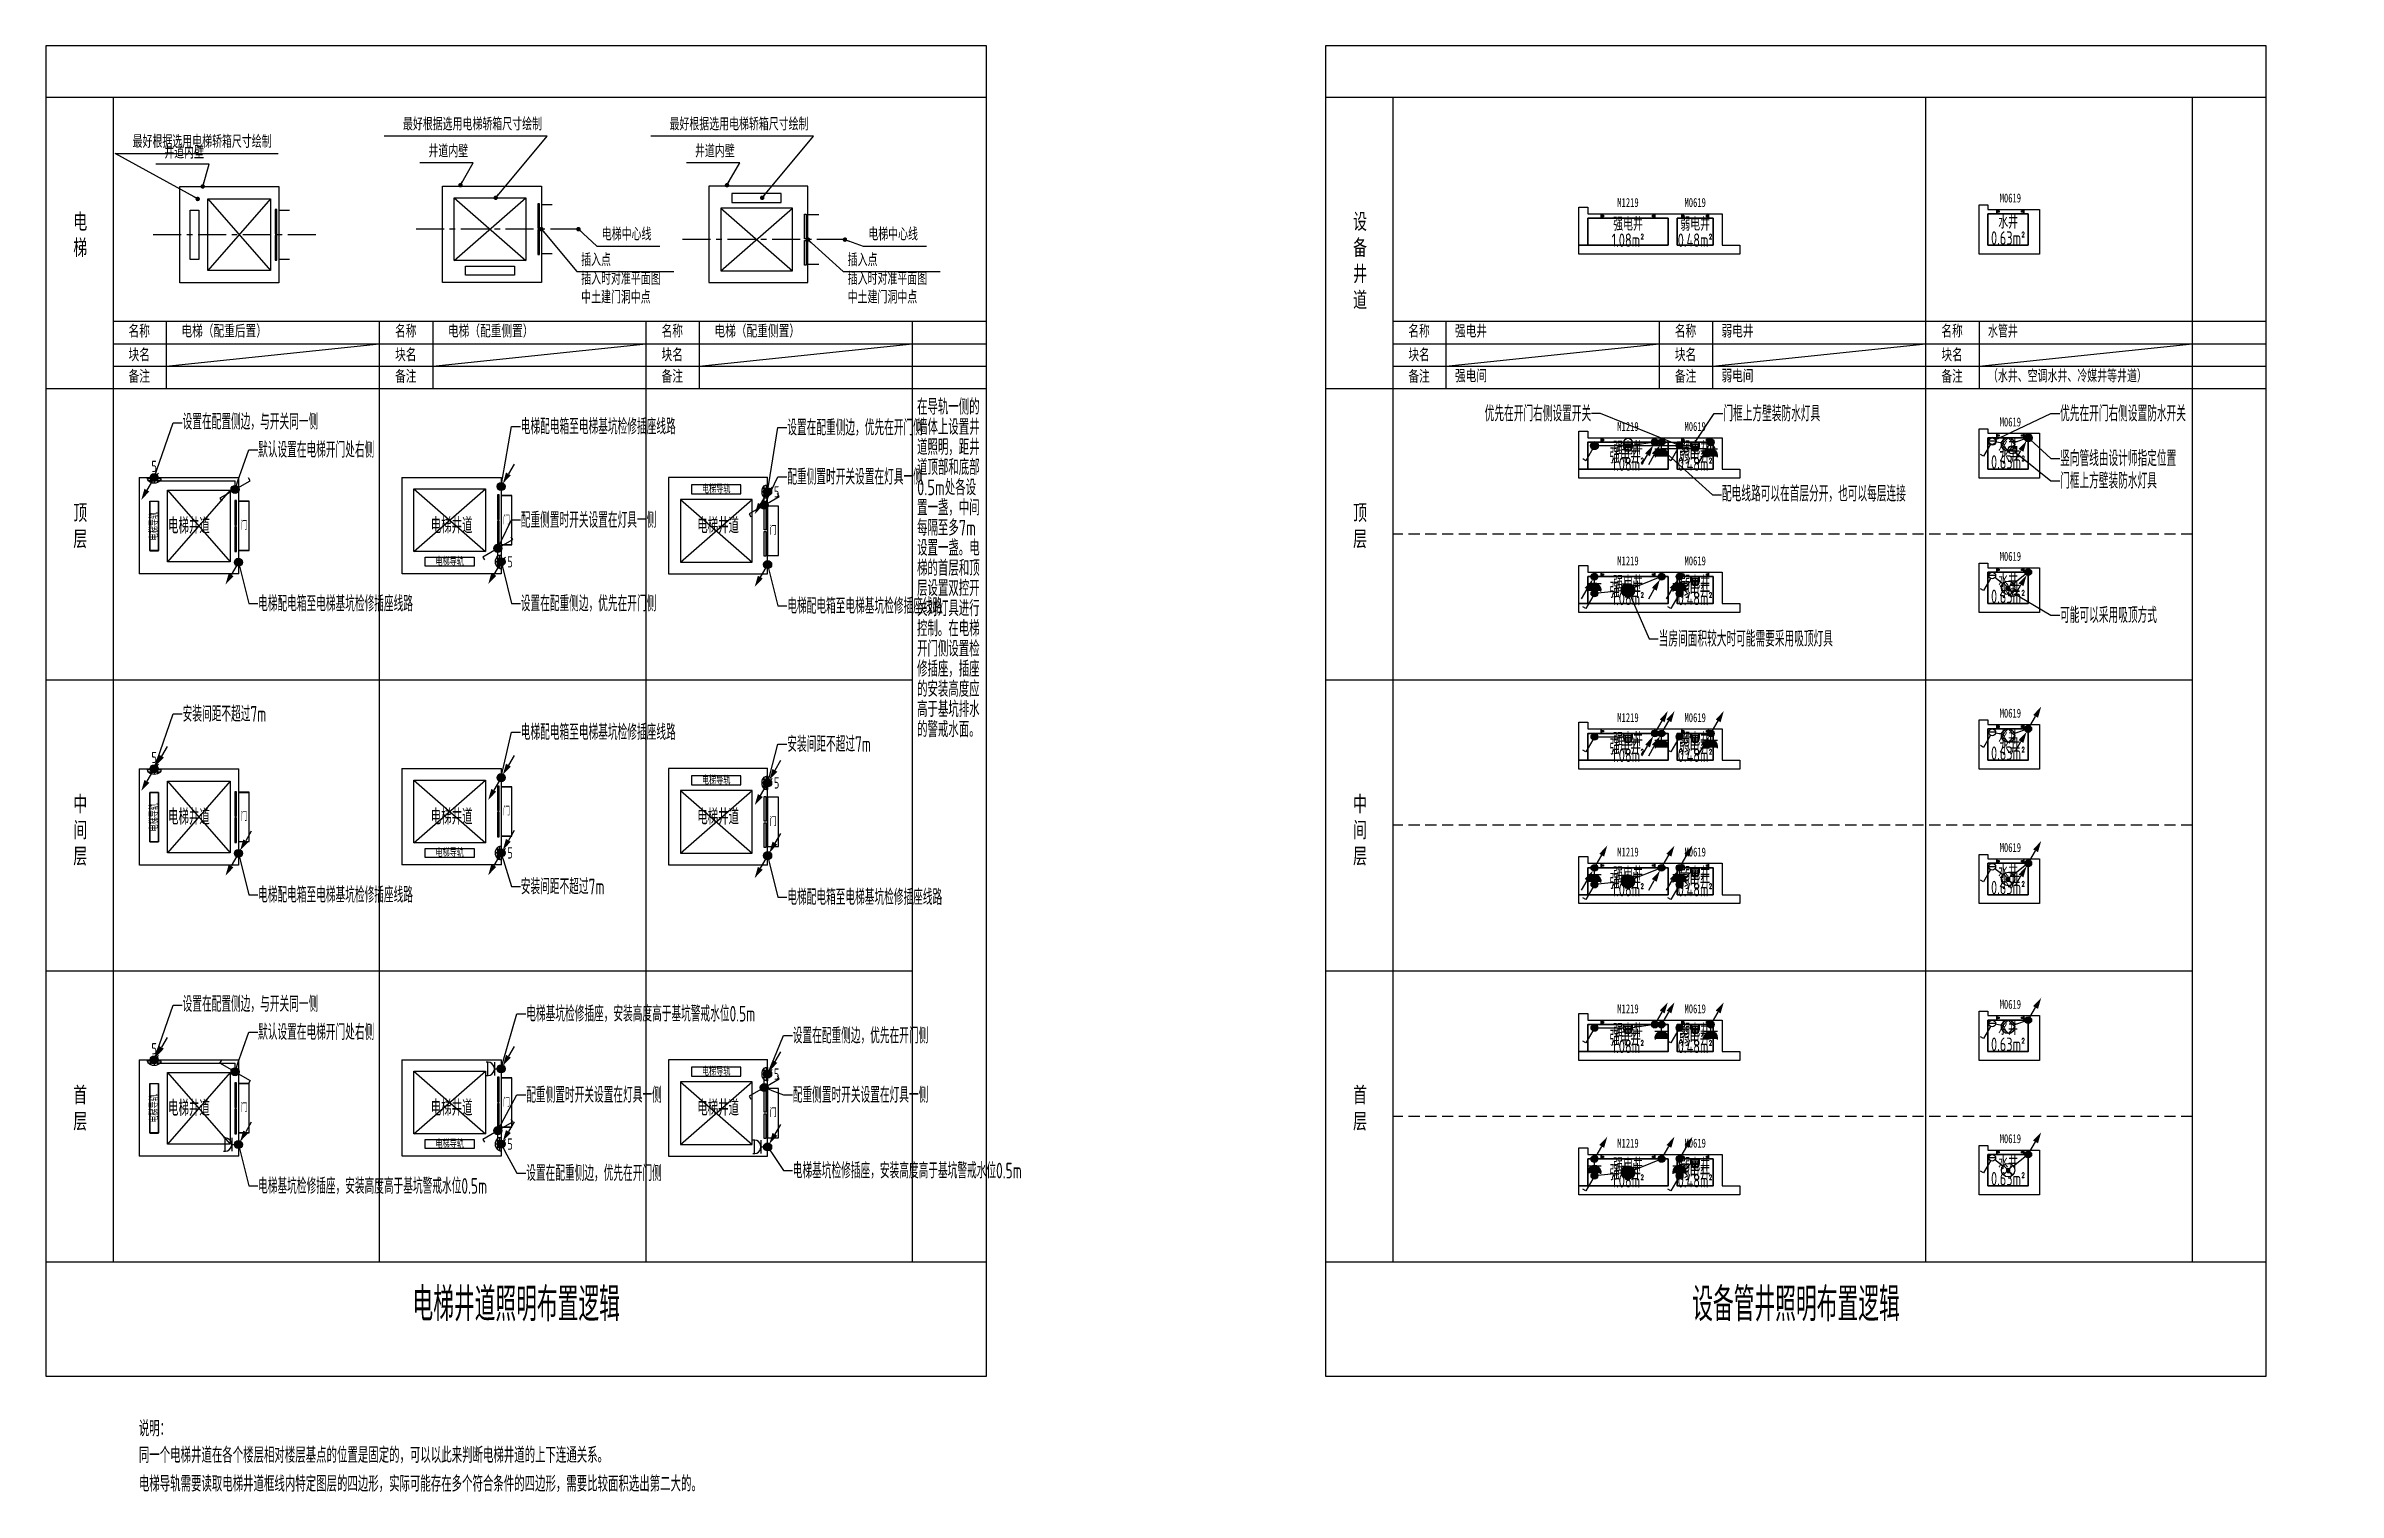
# Model space of a CAD drawing. Header units: millimetres. Extents: x -714894 to -19295, y 3400 to 234118.
# Drawn here: x -312697 to -261522, y 129779 to 162067 of the extents above; entities that cross this region are included whole.
import ezdxf
from ezdxf import colors
from ezdxf.entities.mleader import LeaderData, LeaderLine
from ezdxf.enums import TextEntityAlignment as Align
from ezdxf.math import Vec2, Vec3

# ---------------------------------------------------------------- set-up
doc = ezdxf.new("R2010")
doc.units = ezdxf.units.MM
doc.header["$LTSCALE"] = 500
doc.linetypes.add('CENTER', pattern=[2, 1.25, -0.25, 0.25, -0.25])
doc.linetypes.add('DASHED', pattern=[0.75, 0.5, -0.25])
doc.layers.get('DEFPOINTS').update_dxf_attribs({"color": 9})
for name, color, linetype in [('_U+56FE_U+5C42 1', 7, 'Continuous'), ('AD-AREA-USNO', 13, 'Continuous'), ('AD-NAME-ROOM', 9, 'Continuous'), ('AD-POST-ARCH', 51, 'Continuous'), ('AE-EQPM', 70, 'Continuous'), ('AE-FLOR', 151, 'Continuous'), ('AE-WALL', 255, 'Continuous'), ('C-SHET-LOGO', 7, 'Continuous'), ('C-SHET-SHET', 144, 'Continuous'), ('C-XREF-INT', 7, 'Continuous'), ('DXMX_ProjectView_Plane_DEFAULT_19#22#28#_1F平面图_100_A_03b30a71-84d5-4764-9fd5-af896719f2f8$0$AE-FLOR', 151, 'Continuous'), ('DXMX_ProjectView_Plane_DEFAULT_19#22#28#_1F平面图_100_A_03b30a71-84d5-4764-9fd5-af896719f2f8$0$AE-WALL', 255, 'Continuous'), ('E-LITE-DEVC', 3, 'Continuous'), ('E-LITE-DIMS', 6, 'Continuous'), ('E-LITE-LITE', 3, 'Continuous'), ('E-LITE-WIRE', 4, 'Continuous'), ('E-POWR-DEVC', 3, 'Continuous'), ('E-POWR-EQPM', 3, 'Continuous'), ('E-SHET-PROF', 1, 'Continuous'), ('E-UNIV-EL', 140, 'Continuous'), ('E-UNIV-NOTE', 6, 'Continuous')]:
    doc.layers.add(name, color=color, linetype=linetype)
doc.layers.add('AE-FOOTER3D', color=70, linetype='Continuous', lineweight=40)
for name, color, linetype, plot in [('AI-门', 3, 'Continuous', False), ('DXMX_ProjectView_Plane_DEFAULT_19#22#28#_1F平面图_100_A_03b30a71-84d5-4764-9fd5-af896719f2f8$0$DEFPOINTS-1', 8, 'Continuous', False), ('DXMX_ProjectView_Plane_DEFAULT_19#22#28#_1F平面图_100_A_03b30a71-84d5-4764-9fd5-af896719f2f8$0$DEFPOINTS_ROOM', 91, 'Continuous', False), ('E-SHET-VPRT', 5, 'Continuous', False)]:
    doc.layers.add(name, color=color, linetype=linetype, plot=plot)
doc.styles.add('DXMX_ProjectView_Plane_DEFAULT_19#22#28#_1F平面图_100_A_03b30a71-84d5-4764-9fd5-af896719f2f8$0$STANDARD', font='Stfangso_0.ttf', dxfattribs={"width": 0.7})
doc.styles.add('STYLEP4', font='GOTHIC.TTF')
doc.styles.add('TH-STYLE1', font='Stfangso_0.ttf', dxfattribs={"width": 0.65})
doc.styles.add('TH-STYLE2', font='', dxfattribs={"width": 0.8})
doc.styles.add('TH-STYLE3', font='tssdeng.shx', dxfattribs={"width": 0.65, "bigfont": 'tssdchn.shx'})
doc.styles.add('TH-STYLEP5', font='')
doc.styles.add('TuKuang', font='Stfangso_0.ttf', dxfattribs={"width": 1.1})
doc.styles.get('TH-STYLE2').set_extended_font_data('STXihei')
doc.styles.get('TH-STYLEP5').set_extended_font_data('STXihei')
doc.dimstyles.new('TH-DIM100', dxfattribs={"dimscale": 100, "dimtxt": 2.5, "dimasz": 2, "dimexe": 1, "dimexo": 1, "dimgap": 1.5, "dimtad": 1, "dimdec": 3, "dimdsep": 46, "dimtxsty": 'TH-STYLE1', "dimblk1": 'ARCHTICK', "dimblk2": 'ARCHTICK', "dimsah": 1, "dimcen": -1, "dimclrd": 256, "dimclre": 256, "dimclrt": 256, "dimazin": 0, "dimtfac": 1, "dimtdec": 3, "dimtix": 1, "dimtmove": 2, "dimatfit": 0, "dimldrblk": 'ARCHTICK', "dimfxl": 2, "dimtolj": 1, "dimtzin": 0, "dimlwd": -1, "dimlwe": -1, "dimarcsym": 0})

msp = doc.modelspace()

# ---------------------------------------------------------------- texts
at = {"layer": 'AD-NAME-ROOM', "style": 'TH-STYLE1', "width": 0.7}
for s, p in [('名称', (-310612.12, 155582)), ('电梯（配重后置）', (-308715.76, 155582)), ('名称', (-304662.12, 155582)), ('电梯（配重侧置）', (-302765.76, 155582)), ('名称', (-298712.12, 155582)), ('电梯（配重侧置）', (-296815.76, 155582)), ('名称', (-282041.13, 155582)), ('名称', (-276091.13, 155582)), ('名称', (-270141.13, 155582)), ('块名', (-310612.12, 155051.41)), ('块名', (-304662.12, 155051.41)), ('块名', (-298712.12, 155051.41)), ('块名', (-282041.13, 155051.41)), ('块名', (-276091.13, 155051.41)), ('块名', (-270141.13, 155051.41)), ('备注', (-310612.12, 154569.4)), ('备注', (-304662.12, 154569.4)), ('备注', (-298712.12, 154569.4)), ('备注', (-282041.13, 154569.4)), ('备注', (-276091.13, 154569.4)), ('备注', (-270141.13, 154569.4))]:
    msp.add_text(s, height=250, dxfattribs=at).set_placement(p, align=Align.CENTER)
at = {"layer": 'AD-NAME-ROOM', "style": 'TH-STYLE1'}
for s, width, p in [('强电井', 0.7, (-281240.04, 155582)), ('弱电井', 0.7, (-275290.04, 155582)), ('水管井', 0.65, (-269340.04, 155582)), ('强电间', 0.7, (-281240.04, 154582)), ('弱电间', 0.7, (-275290.04, 154582)), ('（水井、空调水井、冷媒井等井道）', 0.65, (-269340.04, 154582))]:
    msp.add_text(s, height=250, dxfattribs=dict(at, width=width)).set_placement(p)
at = {"layer": 'AD-NAME-ROOM', "char_height": 350, "attachment_point": 1, "style": 'TH-STYLE1'}
for s, insert, width in [('电梯', (-312084.31, 158323.99), 571.2557), ('设备井道', (-283513.32, 158323.99), 571.2557), ('顶层', (-312084.31, 151823.99), 379.5221), ('顶层', (-283513.32, 151823.99), 379.5221), ('中间层', (-312084.31, 145323.99), 571.2557), ('中间层', (-283513.32, 145323.99), 571.2557), ('首层', (-312084.31, 138823.99), 571.2557), ('首层', (-283513.32, 138823.99), 571.2557)]:
    msp.add_mtext(s, dxfattribs=dict(at, insert=insert, width=width))
at = {"layer": 'AD-POST-ARCH', "color": 8, "ltscale": 2, "char_height": 250, "style": 'TH-STYLE1'}
for s, insert, attachment_point in [('\\A1;最好根据选用电梯轿箱尺寸绘制', (-301621.32, 160455.57), 3), ('\\A1;最好根据选用电梯轿箱尺寸绘制', (-295671.32, 160455.57), 3), ('\\A1;最好根据选用电梯轿箱尺寸绘制', (-310759.95, 160066.88), 1), ('\\A1;井道内壁', (-309167.27, 159826.95), 3), ('\\A1;井道内壁', (-303269.75, 159853.51), 3), ('\\A1;井道内壁', (-297319.75, 159853.51), 3), ('\\A1;电梯中心线', (-300286.05, 157998.16), 1), ('\\A1;电梯中心线', (-294336.05, 157998.16), 1), ('\\A1;插入点\\P插入时对准平面图\\P中土建门洞中点', (-300746.18, 157425.06), 1), ('\\A1;插入点\\P插入时对准平面图\\P中土建门洞中点', (-294796.18, 157425.06), 1)]:
    msp.add_mtext(s, dxfattribs=dict(at, insert=insert, attachment_point=attachment_point))
at = {"layer": 'AI-门', "style": 'TH-STYLE3', "width": 0.7}
for p in [(-302413.12, 151475.15), (-308278.04, 151353.59), (-296463.12, 151240.84), (-308278.04, 144853.59), (-302413.12, 144975.15), (-296463.12, 144740.84), (-308278.04, 138353.59), (-302413.12, 138475.15), (-296463.12, 138240.84)]:
    msp.add_text('门', height=175, dxfattribs=at).set_placement(p, align=Align.MIDDLE_CENTER)
at = {"layer": 'DEFPOINTS', "linetype": 'Continuous', "char_height": 200, "width": 10, "attachment_point": 8, "style": 'DXMX_ProjectView_Plane_DEFAULT_19#22#28#_1F平面图_100_A_03b30a71-84d5-4764-9fd5-af896719f2f8$0$STANDARD'}
for s, insert in [('M1219', (-277376.3, 158466.87)), ('M0619', (-268840.04, 158566.91))]:
    msp.add_mtext(s, dxfattribs=dict(at, insert=insert))
at = {"layer": 'DEFPOINTS', "linetype": 'Continuous', "insert": (-275876.3, 158466.87), "char_height": 200, "width": 10, "attachment_point": 8, "rotation": 0.000007, "style": 'DXMX_ProjectView_Plane_DEFAULT_19#22#28#_1F平面图_100_A_03b30a71-84d5-4764-9fd5-af896719f2f8$0$STANDARD'}
msp.add_mtext('M0619', dxfattribs=at)
at = {"layer": 'E-SHET-PROF', "char_height": 750, "attachment_point": 5, "style": 'TH-STYLE3'}
for s, insert in [('电梯井道照明布置逻辑', (-302197.28, 133966.91)), ('设备管井照明布置逻辑', (-273626.3, 133966.91))]:
    msp.add_mtext(s, dxfattribs=dict(at, insert=insert))
at = {"layer": 'E-UNIV-NOTE', "linetype": 'Continuous', "style": 'TH-STYLE3', "width": 0.7}
for s, p in [('在导轨一侧的', (-293247.28, 154008.31)), ('墙体上设置井', (-293247.28, 153558.31)), ('道照明，距井', (-293247.28, 153108.31)), ('道顶部和底部', (-293247.28, 152658.31)), ('0.5m处各设', (-293247.28, 152208.31)), ('每隔至多7m', (-293247.28, 151308.31)), ('置一盏，中间', (-293247.28, 151758.31)), ('设置一盏。电', (-293247.28, 150858.31)), ('梯的首层和顶', (-293247.28, 150408.31)), ('层设置双控开', (-293247.28, 149958.31)), ('关对灯具进行', (-293247.28, 149508.31)), ('控制。在电梯', (-293247.28, 149058.31)), ('开门侧设置检', (-293247.28, 148608.31)), ('修插座，插座', (-293247.28, 148158.31)), ('的安装高度应', (-293247.28, 147708.31)), ('高于基坑排水', (-293247.28, 147258.31)), ('的警戒水面。', (-293247.28, 146808.31))]:
    msp.add_text(s, height=350, dxfattribs=at).set_placement(p, align=Align.MIDDLE_LEFT)
at = {"layer": 'E-UNIV-NOTE', "color": 3, "style": 'TH-STYLE3', "width": 0.7}
for s, p in [('强电井', (-277437.58, 152915.59)), ('弱电井', (-275888.93, 152915.59)), ('水井', (-268852.67, 152915.59)), ('电梯井道', (-309503.73, 151353.59)), ('电梯井道', (-303638.81, 151358)), ('电梯井道', (-297688.81, 151358)), ('强电井', (-277437.58, 149915.59)), ('弱电井', (-275888.93, 149915.59)), ('水井', (-268852.67, 149915.59)), ('强电井', (-277437.58, 146415.59)), ('弱电井', (-275888.93, 146415.59)), ('水井', (-268852.67, 146415.59)), ('电梯井道', (-309503.73, 144853.59)), ('电梯井道', (-303638.81, 144858)), ('电梯井道', (-297688.81, 144858)), ('强电井', (-277437.59, 143415.59)), ('弱电井', (-275888.94, 143415.59)), ('水井', (-268852.67, 143415.59)), ('强电井', (-277437.59, 139915.59)), ('弱电井', (-275888.94, 139915.59)), ('电梯井道', (-309503.73, 138353.59)), ('电梯井道', (-303638.81, 138358)), ('电梯井道', (-297688.81, 138358)), ('强电井', (-277437.58, 136915.59)), ('弱电井', (-275888.93, 136915.59))]:
    msp.add_text(s, height=350, dxfattribs=at).set_placement(p, align=Align.MIDDLE_CENTER)
at = {"layer": 'E-UNIV-NOTE', "color": 2, "style": 'TH-STYLE3', "width": 0.7}
for p in [(-297731.8, 152165.7), (-303681.8, 150547.54), (-297731.8, 145665.7), (-303681.8, 144047.54), (-297731.8, 139165.7), (-303681.8, 137547.54)]:
    msp.add_text('电梯导轨', height=175, dxfattribs=at).set_placement(p, align=Align.MIDDLE_CENTER)
for p in [(-310278.04, 151344.69), (-310278.04, 144844.69), (-310278.04, 138344.69)]:
    msp.add_text('电梯导轨', height=175, rotation=90, dxfattribs=at).set_placement(p, align=Align.MIDDLE_CENTER)
at = {"layer": 'E-UNIV-NOTE', "style": 'TH-STYLE3', "width": 0.7}
for s, p in [('说明：', (-310622.24, 131198.47)), ('同一个电梯井道在各个楼层相对楼层基点的位置是固定的，可以以此来判断电梯井道的上下连通关系。', (-310620.31, 130606.54)), ('电梯导轨需要读取电梯井道框线内特定图层的四边形，实际可能存在多个符合条件的四边形，需要比较面积选出第二大的。', (-310620.31, 129965))]:
    msp.add_text(s, height=350, dxfattribs=at).set_placement(p, align=Align.MIDDLE_LEFT)

# ---------------------------------------------------------------- blocks, each defined once
blk = doc.blocks.new('_ARCHTICK')
at = {"color": 0, "linetype": 'ByBlock', "const_width": 0.15}
blk.add_lwpolyline([(-0.5, -0.5), (0.5, 0.5)], dxfattribs=at)
blk = doc.blocks.new('电梯（配重后置）')
at = {"layer": 'AE-EQPM'}
for p, q in [((-180, 800), (-1580, -800)), ((-1580, 800), (-180, -800))]:
    blk.add_line(p, q, dxfattribs=at)
for points in [[(-1980, 550), (-1780, 550), (-1780, -550), (-1980, -550)], [(-1580, 800), (-180, 800), (-180, -800), (-1580, -800)], [(-40, 18), (-40, 568), (-80, 568), (-80, 18)], [(-40, -568), (-40, -18), (-80, -18), (-80, -568)]]:
    blk.add_lwpolyline(points, close=True, dxfattribs=at)
at = {"layer": 'AE-FLOR', "extrusion": (0, 0, -1)}
blk.add_line((0, 550), (0, -550), dxfattribs=at)
at = {"layer": 'AE-WALL'}
blk.add_lwpolyline([(240, -550), (0, -550), (0, -1070), (-2210, -1070), (-2210, 1080), (0, 1080), (0, 550), (240, 550)], dxfattribs=at)
blk = doc.blocks.new('电梯（配重侧置）')
at = {"layer": 'AE-EQPM'}
for p, q in [((-1948, 700), (-348, -700)), ((-1948, -700), (-348, 700))]:
    blk.add_line(p, q, dxfattribs=at)
for points in [[(-1948, 700), (-348, 700), (-348, -700), (-1948, -700)], [(-80, 18), (-40, 18), (-40, 568), (-80, 568)], [(-40, -568), (-40, -18), (-80, -18), (-80, -568)], [(-1698, -826), (-598, -826), (-598, -1026), (-1698, -1026)]]:
    blk.add_lwpolyline(points, close=True, dxfattribs=at)
at = {"layer": 'AE-FLOR', "extrusion": (0, 0, -1)}
blk.add_line((0, 550), (0, -550), dxfattribs=at)
at = {"layer": 'AE-WALL'}
blk.add_lwpolyline([(240, -550), (0, -550), (0, -1192), (-2210, -1192), (-2210, 958), (0, 958), (0, 550), (240, 550)], dxfattribs=at)
blk = doc.blocks.new('E-BL317-1')
for p, q in [((-1.5, 0.25), (-1.5, 0)), ((-1.5, 0.25), (1.51, 0.25)), ((1.5, 0), (-1.5, 0)), ((1.5, 0.25), (1.5, 0))]:
    blk.add_line(p, q)
at = {"extrusion": (0, 0, -1)}
blk.add_ellipse((0, 0.25), major_axis=(-1.5, 0), ratio=0.667979, start_param=0, end_param=3.141593, dxfattribs=at)
at = {"layer": 'E-UNIV-EL'}
for p, q in [((-1.29, 0.75), (1.3, 0.75)), ((-0.75, 0.25), (-0.75, 1.12)), ((0, 0.25), (0, 1.25)), ((0.75, 0.25), (0.75, 1.12))]:
    blk.add_line(p, q, dxfattribs=at)
blk = doc.blocks.new('*U1167')
for p, q in [((-1.94, 4.11), (-2.59, 3.73)), ((-0.38, 1.4), (-1.94, 4.11)), ((0.37, 0.1), (1.94, -2.61)), ((1.94, -2.61), (2.59, -2.23))]:
    blk.add_line(p, q)
at = {"const_width": 0.75}
blk.add_lwpolyline([(0.37, 0.75, -1), (-0.38, 0.75, -1)], format="xyb", close=True, dxfattribs=at)
blk.add_circle((0, 0.75), 0.75)
blk = doc.blocks.new('*U286')
for p, q in [((-0.38, 0.1), (-1.94, -2.61)), ((0.38, 1.4), (1.94, 4.11)), ((1.94, 4.11), (2.59, 3.73)), ((-1.94, -2.61), (-2.59, -2.23))]:
    blk.add_line(p, q)
at = {"const_width": 0.75}
blk.add_lwpolyline([(-0.38, 0.75, 1), (0.38, 0.75, 1)], format="xyb", close=True, dxfattribs=at)
blk.add_circle((0, 0.75), 0.75)
blk = doc.blocks.new('E-BLEADER-1')
blk.add_line((0.38, 0.65), (1.63, 2.81))
blk.add_lwpolyline([(1.63, 2.81, 1.25, 0, 0), (2.88, 4.98, 0, 0, 0)], format="xyseb")
at = {"const_width": 0.75}
blk.add_lwpolyline([(-0.38, 0, 1), (0.38, 0, 1)], format="xyb", close=True, dxfattribs=at)
blk.add_circle((0, 0), 0.75)
blk = doc.blocks.new('E-BLEADER-2')
blk.add_line((-2.88, -4.98), (-1.63, -2.81))
at = {"const_width": 0.75}
blk.add_lwpolyline([(-0.38, 0, 1), (0.38, 0, 1)], format="xyb", close=True, dxfattribs=at)
blk.add_lwpolyline([(-1.63, -2.81, 1.25, 0, 0), (-0.38, -0.65, 0, 0, 0)], format="xyseb")
blk.add_circle((0, 0), 0.75)
blk = doc.blocks.new('电梯（配重侧置）2')
at = {"layer": 'AE-EQPM'}
for p, q in [((-1948, -700), (-348, 700)), ((-1948, 700), (-348, -700))]:
    blk.add_line(p, q, dxfattribs=at)
for points in [[(-1698, 826), (-598, 826), (-598, 1026), (-1698, 1026)], [(-1948, -700), (-348, -700), (-348, 700), (-1948, 700)], [(-40, 568), (-40, 18), (-80, 18), (-80, 568)], [(-80, -18), (-40, -18), (-40, -568), (-80, -568)]]:
    blk.add_lwpolyline(points, close=True, dxfattribs=at)
at = {"layer": 'AE-FLOR', "extrusion": (0, 0, -1)}
blk.add_line((0, -550), (0, 550), dxfattribs=at)
at = {"layer": 'AE-WALL'}
blk.add_lwpolyline([(240, 550), (0, 550), (0, 1192), (-2210, 1192), (-2210, -958), (0, -958), (0, -550), (240, -550)], dxfattribs=at)
blk = doc.blocks.new('_DotBlank')
at = {"color": 0, "linetype": 'ByBlock', "lineweight": -2}
blk.add_line((-0.5, 0), (-1, 0), dxfattribs=at)
blk.add_circle((0, 0), 0.5, dxfattribs=at)
blk = doc.blocks.new('E-ANNO04')
blk.add_line((-1, -1), (1, 1))
at = {"style": 'TH-STYLE3', "width": 0.7}
blk.add_attdef('N', text='', height=2.5, dxfattribs=at).set_placement((0, 2.5), align=Align.MIDDLE)
blk = doc.blocks.new('E-BS202')
for p, q in [((1.5, 3), (-1.5, 3)), ((1.5, 1.5), (-1.5, 1.5)), ((0, 1.5), (0, 0))]:
    blk.add_line(p, q)
blk.add_arc((0, 3), 1.5, 168.463, 11.537)
blk = doc.blocks.new('Dxmx_Label_Default_RoomLabel_210108164728849763')
at = {"layer": 'AD-AREA-USNO', "style": 'TH-STYLE3', "width": 0.7}
blk.add_text('0.63m²', height=300, dxfattribs=at).set_placement((0, 0), align=Align.MIDDLE_CENTER)
at = {"layer": 'AD-NAME-ROOM', "style": 'TH-STYLE3', "width": 0.7}
blk.add_text('水井', height=300, dxfattribs=at).set_placement((0, 360), align=Align.MIDDLE_CENTER)
blk = doc.blocks.new('Dxmx_Label_Default_RoomLabel_210108164728878060')
at = {"layer": 'AD-AREA-USNO', "style": 'TH-STYLE3', "width": 0.7}
blk.add_text('0.48m²', height=300, dxfattribs=at).set_placement((0, 0), align=Align.MIDDLE_CENTER)
at = {"layer": 'AD-NAME-ROOM', "style": 'TH-STYLE3', "width": 0.7}
blk.add_text('弱电井', height=300, dxfattribs=at).set_placement((0, 360), align=Align.MIDDLE_CENTER)
blk = doc.blocks.new('Dxmx_Label_Default_RoomLabel_210108164728927559')
at = {"layer": 'AD-AREA-USNO', "style": 'TH-STYLE3', "width": 0.7}
blk.add_text('1.08m²', height=300, dxfattribs=at).set_placement((0, 0), align=Align.MIDDLE_CENTER)
at = {"layer": 'AD-NAME-ROOM', "style": 'TH-STYLE3', "width": 0.7}
blk.add_text('强电井', height=300, dxfattribs=at).set_placement((0, 360), align=Align.MIDDLE_CENTER)
blk = doc.blocks.new('强弱电井')
at = {"layer": 'DXMX_ProjectView_Plane_DEFAULT_19#22#28#_1F平面图_100_A_03b30a71-84d5-4764-9fd5-af896719f2f8$0$AE-FLOR', "linetype": 'Continuous'}
for points in [[(2000, 800), (2000, 200), (200, 200), (200, 800)], [(500, 900), (1700, 900), (1700, 800), (500, 800)], [(3000, 800), (3000, 200), (2200, 200), (2200, 800)], [(2300, 900), (2900, 900), (2900, 800), (2300, 800)]]:
    blk.add_lwpolyline(points, close=True, dxfattribs=at)
at = {"layer": 'DXMX_ProjectView_Plane_DEFAULT_19#22#28#_1F平面图_100_A_03b30a71-84d5-4764-9fd5-af896719f2f8$0$AE-WALL', "linetype": 'Continuous'}
for points in [[(0, 1050), (200, 1050), (200, 900), (500, 900), (500, 800), (200, 800), (200, 200), (0, 200)], [(3600, 0), (0, 0), (0, 200), (2000, 200), (2000, 800), (1700, 800), (1700, 900), (2300, 900), (2300, 800), (2200, 800), (2200, 200), (3000, 200), (3000, 800), (2900, 800), (2900, 900), (3200, 900), (3200, 200), (3600, 200)]]:
    blk.add_lwpolyline(points, close=True, dxfattribs=at)
at = {"layer": 'DXMX_ProjectView_Plane_DEFAULT_19#22#28#_1F平面图_100_A_03b30a71-84d5-4764-9fd5-af896719f2f8$0$DEFPOINTS-1', "linetype": 'Continuous'}
for points in [[(550, 866), (550, 833), (500, 833), (500, 866)], [(1700, 866), (1700, 833), (1650, 833), (1650, 866)], [(2350, 866), (2350, 833), (2300, 833), (2300, 866)], [(2900, 866), (2900, 833), (2850, 833), (2850, 866)]]:
    blk.add_lwpolyline(points, close=True, dxfattribs=at)
at = {"layer": 'DXMX_ProjectView_Plane_DEFAULT_19#22#28#_1F平面图_100_A_03b30a71-84d5-4764-9fd5-af896719f2f8$0$DEFPOINTS_ROOM', "color": 1}
for points in [[(500, 800), (1700, 800), (1700, 800), (2000, 800), (2000, 800), (2000, 200), (2000, 200), (200, 200), (200, 200), (200, 800), (200, 800), (500, 800)], [(2200, 800), (2300, 800), (2300, 800), (2900, 800), (2900, 800), (3000, 800), (3000, 800), (3000, 200), (3000, 200), (2200, 200), (2200, 200), (2200, 800)], [(2300, 800), (2900, 800), (2900, 800), (3000, 800), (3000, 800), (3000, 200), (3000, 200), (2200, 200), (2200, 200), (2200, 800), (2200, 800), (2300, 800)]]:
    blk.add_lwpolyline(points, dxfattribs=at)
at = {"layer": 'AE-FOOTER3D'}
for name, p in [('Dxmx_Label_Default_RoomLabel_210108164728927559', (1100, 312)), ('Dxmx_Label_Default_RoomLabel_210108164728878060', (2600, 312))]:
    blk.add_blockref(name, p, dxfattribs=at)
at = {"layer": 'DEFPOINTS', "linetype": 'Continuous', "insert": (1100, 1050), "char_height": 200, "width": 10, "attachment_point": 8, "style": 'DXMX_ProjectView_Plane_DEFAULT_19#22#28#_1F平面图_100_A_03b30a71-84d5-4764-9fd5-af896719f2f8$0$STANDARD'}
blk.add_mtext('M1219', dxfattribs=at)
at = {"layer": 'DEFPOINTS', "linetype": 'Continuous', "insert": (2600, 1050), "char_height": 200, "width": 10, "attachment_point": 8, "rotation": 0, "style": 'DXMX_ProjectView_Plane_DEFAULT_19#22#28#_1F平面图_100_A_03b30a71-84d5-4764-9fd5-af896719f2f8$0$STANDARD'}
blk.add_mtext('M0619', dxfattribs=at)
blk = doc.blocks.new('E-BL317-2')
for p, q in [((-1, 1), (-1, 0)), ((-1, 0.5), (1, 0.5)), ((1, 0), (-1, 0)), ((1, 1), (1, 0))]:
    blk.add_line(p, q)
blk.add_arc((0, 1), 1, 0, 180)
at = {"layer": 'E-UNIV-EL'}
for p, q in [((-0.97, 1.25), (0.97, 1.25)), ((-0.6, 0.5), (-0.6, 1.8)), ((0, 0.5), (0, 2)), ((0.6, 0.5), (0.6, 1.8))]:
    blk.add_line(p, q, dxfattribs=at)
blk = doc.blocks.new('E-BL305')
blk.add_circle((0, 0), 1.5)
at = {"layer": 'E-UNIV-EL'}
blk.add_lwpolyline([(-1.5, 0), (0, -1.5), (1.5, 0), (0, 1.5)], close=True, dxfattribs=at)
blk = doc.blocks.new('*U282')
for p, q in [((-0.75, 0.75), (0.75, 0.75)), ((0.38, 1.4), (1.94, 4.11)), ((1.94, 4.11), (2.59, 3.73))]:
    blk.add_line(p, q)
blk.add_circle((0, 0.75), 0.75)
blk = doc.blocks.new('*U284')
for p, q in [((0.38, 1.4), (1.94, 4.11)), ((1.94, 4.11), (2.59, 3.73))]:
    blk.add_line(p, q)
at = {"const_width": 0.75}
blk.add_lwpolyline([(-0.38, 0.75, 1), (0.38, 0.75, 1)], format="xyb", close=True, dxfattribs=at)
blk.add_circle((0, 0.75), 0.75)
blk = doc.blocks.new('E-BS201')
for p, q in [((1.5, 3), (-1.5, 3)), ((1.5, 1.5), (-1.5, 1.5)), ((0, 1.5), (0, 0))]:
    blk.add_line(p, q)
at = {"const_width": 1.5}
blk.add_lwpolyline([(-0.75, 3, 1), (0.75, 3, 1)], format="xyb", dxfattribs=at)
blk.add_arc((0, 3), 1.5, 168.463, 11.537)
blk = doc.blocks.new('水井')
at = {"layer": 'DXMX_ProjectView_Plane_DEFAULT_19#22#28#_1F平面图_100_A_03b30a71-84d5-4764-9fd5-af896719f2f8$0$AE-FLOR', "linetype": 'Continuous'}
for points in [[(1100, 900), (1100, 200), (200, 200), (200, 900)], [(1000, 1000), (1000, 900), (400, 900), (400, 1000)]]:
    blk.add_lwpolyline(points, close=True, dxfattribs=at)
at = {"layer": 'DXMX_ProjectView_Plane_DEFAULT_19#22#28#_1F平面图_100_A_03b30a71-84d5-4764-9fd5-af896719f2f8$0$AE-WALL', "linetype": 'Continuous'}
blk.add_lwpolyline([(0, 0), (0, 1100), (200, 1100), (200, 1000), (400, 1000), (400, 900), (200, 900), (200, 200), (1100, 200), (1100, 900), (1000, 900), (1000, 1000), (1350, 1000), (1350, 0)], close=True, dxfattribs=at)
at = {"layer": 'DXMX_ProjectView_Plane_DEFAULT_19#22#28#_1F平面图_100_A_03b30a71-84d5-4764-9fd5-af896719f2f8$0$DEFPOINTS-1', "linetype": 'Continuous'}
for points in [[(450, 966), (450, 934), (400, 934), (400, 966)], [(1000, 966), (1000, 934), (950, 934), (950, 966)]]:
    blk.add_lwpolyline(points, close=True, dxfattribs=at)
at = {"layer": 'DXMX_ProjectView_Plane_DEFAULT_19#22#28#_1F平面图_100_A_03b30a71-84d5-4764-9fd5-af896719f2f8$0$DEFPOINTS_ROOM', "color": 1}
blk.add_lwpolyline([(400, 900), (1000, 900), (1000, 900), (1100, 900), (1100, 900), (1100, 200), (1100, 200), (200, 200), (200, 200), (200, 900), (200, 900), (400, 900)], dxfattribs=at)
at = {"layer": 'AE-FOOTER3D'}
blk.add_blockref('Dxmx_Label_Default_RoomLabel_210108164728849763', (650, 360), dxfattribs=at)
at = {"layer": 'DEFPOINTS', "linetype": 'Continuous', "insert": (700, 1150), "char_height": 200, "width": 10, "attachment_point": 8, "style": 'DXMX_ProjectView_Plane_DEFAULT_19#22#28#_1F平面图_100_A_03b30a71-84d5-4764-9fd5-af896719f2f8$0$STANDARD'}
blk.add_mtext('M0619', dxfattribs=at)
blk = doc.blocks.new('E-BL302')
at = {"const_width": 1.5}
blk.add_lwpolyline([(-0.75, 0, 1), (0.75, 0, 1)], format="xyb", close=True, dxfattribs=at)
blk.add_circle((0, 0), 1.5)
blk = doc.blocks.new('E-BL311')
for p, q in [((-1.06, -1.06), (1.06, 1.06)), ((1.06, -1.06), (-1.06, 1.06))]:
    blk.add_line(p, q)
at = {"const_width": 0.5}
blk.add_lwpolyline([(-0.25, 0, 1), (0.25, 0, 1)], format="xyb", close=True, dxfattribs=at)
blk.add_circle((0, 0), 1.5)
blk = doc.blocks.new('block 9-1')
at = {"layer": '_U+56FE_U+5C42 1'}
h = blk.add_hatch(color=255, dxfattribs=at)
h.dxf.hatch_style = 2
edge = h.paths.add_edge_path()
edge.add_spline(control_points=[(2340, -2680.4), (2340, -2680.4), (2338.4, -2680.4), (2338.4, -2680.4), (2338.4, -2680.4), (2335, -2680.4), (2335, -2680.4), (2335, -2680.4), (2330.9, -2680.4), (2330.9, -2680.4), (2330.9, -2680.4), (2326.7, -2680.4), (2326.7, -2680.4), (2326.7, -2680.4), (2323.6, -2680.4), (2323.6, -2680.4), (2323.6, -2680.4), (2321.8, -2680.4), (2321.8, -2680.4), (2321.4, -2681.5), (2321, -2682.6), (2320.5, -2683.7), (2320, -2685), (2319.4, -2686.4), (2318.7, -2687.7), (2318, -2689.2), (2317.2, -2690.7), (2316.4, -2692.1), (2316.1, -2692.7), (2315.7, -2693.3), (2315.3, -2694), (2315, -2694.5), (2314.7, -2695), (2314.3, -2695.6), (2314, -2696.1), (2313.6, -2696.6), (2313.3, -2697.1), (2312.9, -2697.7), (2312.6, -2698.2), (2312.2, -2698.7), (2311.9, -2699.1), (2311.6, -2699.6), (2311.3, -2700), (2310.7, -2700.8), (2310.1, -2701.6), (2309.4, -2702.3), (2308.9, -2703), (2308.3, -2703.6), (2307.8, -2704.3), (2307.1, -2705.1), (2306.3, -2706), (2305.5, -2706.8), (2304.9, -2707.4), (2304.3, -2708), (2303.7, -2708.7), (2303.1, -2709.2), (2302.6, -2709.7), (2302, -2710.2), (2302, -2710.2), (2302, -2727.1), (2302, -2727.1), (2302, -2727.1), (2302, -2729.7), (2302, -2729.7), (2302, -2729.7), (2302, -2732.2), (2302, -2732.2), (2302.2, -2732.1), (2302.4, -2732), (2302.6, -2731.8), (2303.3, -2731.4), (2303.9, -2730.9), (2304.5, -2730.5), (2305.3, -2730), (2306.1, -2729.4), (2306.8, -2728.9), (2307.9, -2728), (2308.9, -2727.2), (2310, -2726.3), (2310.8, -2725.6), (2311.7, -2724.9), (2312.5, -2724.2), (2313.3, -2723.5), (2314, -2722.9), (2314.7, -2722.2), (2314.7, -2722.2), (2314.7, -2724.5), (2314.7, -2724.5), (2314.7, -2724.5), (2314.7, -2726.5), (2314.7, -2726.5), (2314.7, -2726.5), (2314.7, -2754.3), (2314.7, -2754.3), (2314.7, -2754.3), (2332.2, -2754.3), (2332.2, -2754.3), (2332.2, -2754.3), (2332.2, -2699.6), (2332.2, -2699.6), (2332.6, -2698.9), (2332.9, -2698.2), (2333.3, -2697.5), (2334.1, -2696), (2334.8, -2694.5), (2335.5, -2693), (2336, -2691.9), (2336.4, -2690.8), (2336.9, -2689.6), (2337.3, -2688.7), (2337.6, -2687.8), (2338, -2686.9), (2338.3, -2686), (2338.6, -2685.2), (2338.8, -2684.4), (2339, -2683.8), (2339.2, -2683.3), (2339.4, -2682.7), (2339.6, -2682), (2339.8, -2681.2), (2340, -2680.4)], knot_values=[0, 0, 0, 0, 1, 1, 1, 2, 2, 2, 3, 3, 3, 4, 4, 4, 5, 5, 5, 6, 6, 6, 7, 7, 7, 8, 8, 8, 9, 9, 9, 10, 10, 10, 11, 11, 11, 12, 12, 12, 13, 13, 13, 14, 14, 14, 15, 15, 15, 16, 16, 16, 17, 17, 17, 18, 18, 18, 19, 19, 19, 20, 20, 20, 21, 21, 21, 22, 22, 22, 23, 23, 23, 24, 24, 24, 25, 25, 25, 26, 26, 26, 27, 27, 27, 28, 28, 28, 29, 29, 29, 30, 30, 30, 31, 31, 31, 32, 32, 32, 33, 33, 33, 34, 34, 34, 35, 35, 35, 36, 36, 36, 37, 37, 37, 38, 38, 38, 39, 39, 39, 40, 40, 40, 40], degree=3, periodic=0)
h = blk.add_hatch(color=255, dxfattribs=at)
h.dxf.hatch_style = 2
edge = h.paths.add_edge_path()
edge.add_spline(control_points=[(2430.8, -2705), (2430.8, -2705), (2430.8, -2702.7), (2430.8, -2702.7), (2430.8, -2702.7), (2430.8, -2699.9), (2430.8, -2699.9), (2430.8, -2699.9), (2430.8, -2692.5), (2430.8, -2692.5), (2430.8, -2692.5), (2430.8, -2689.5), (2430.8, -2689.5), (2430.8, -2689.5), (2430.8, -2688.6), (2430.8, -2688.6), (2430.8, -2688.6), (2430.8, -2687.2), (2430.8, -2687.2), (2430.8, -2687.2), (2427.9, -2688), (2427.9, -2688), (2427.9, -2688), (2426.6, -2688.4), (2426.6, -2688.4), (2426.6, -2688.4), (2424, -2689.2), (2424, -2689.2), (2424, -2689.2), (2421.8, -2689.8), (2421.8, -2689.8), (2421.8, -2689.8), (2382.6, -2701.5), (2382.6, -2701.5), (2382.6, -2701.5), (2382.6, -2699.2), (2382.6, -2699.2), (2382.6, -2699.2), (2382.6, -2680.4), (2382.6, -2680.4), (2382.6, -2680.4), (2365.3, -2680.4), (2365.3, -2680.4), (2365.3, -2680.4), (2365.3, -2703.8), (2365.3, -2703.8), (2365.3, -2703.8), (2365.3, -2706.7), (2365.3, -2706.7), (2365.3, -2706.7), (2339.1, -2714.5), (2339.1, -2714.5), (2339.1, -2714.5), (2339.1, -2732.2), (2339.1, -2732.2), (2339.1, -2732.2), (2345.6, -2730.3), (2345.6, -2730.3), (2345.6, -2730.3), (2348.8, -2729.3), (2348.8, -2729.3), (2348.8, -2729.3), (2352, -2728.4), (2352, -2728.4), (2352, -2728.4), (2354.6, -2727.6), (2354.6, -2727.6), (2354.6, -2727.6), (2357.3, -2726.8), (2357.3, -2726.8), (2357.3, -2726.8), (2359.9, -2726), (2359.9, -2726), (2359.9, -2726), (2362.5, -2725.3), (2362.5, -2725.3), (2362.5, -2725.3), (2363.7, -2724.9), (2363.7, -2724.9), (2363.7, -2724.9), (2365.3, -2724.4), (2365.3, -2724.4), (2365.3, -2724.4), (2365.3, -2726.1), (2365.3, -2726.1), (2365.3, -2726.1), (2365.3, -2727.2), (2365.3, -2727.2), (2365.3, -2727.2), (2365.3, -2729.1), (2365.3, -2729.1), (2365.3, -2729.1), (2365.3, -2731.1), (2365.3, -2731.1), (2365.3, -2731.1), (2365.3, -2732.4), (2365.3, -2732.4), (2365.3, -2732.4), (2365.3, -2732.4), (2365.3, -2732.4), (2365.3, -2732.4), (2365.3, -2732.4), (2365.3, -2732.4), (2365.3, -2733), (2365.3, -2733.6), (2365.4, -2734.2), (2365.5, -2735.1), (2365.6, -2735.9), (2365.8, -2736.8), (2366, -2737.3), (2366.2, -2737.9), (2366.4, -2738.4), (2366.6, -2739), (2366.9, -2739.6), (2367.1, -2740.2), (2367.4, -2740.7), (2367.7, -2741.2), (2368, -2741.6), (2368.4, -2742.2), (2368.8, -2742.8), (2369.2, -2743.3), (2369.6, -2743.8), (2370.1, -2744.3), (2370.5, -2744.7), (2371.2, -2745.3), (2371.9, -2745.9), (2372.6, -2746.4), (2372.9, -2746.6), (2373.3, -2746.9), (2373.6, -2747.1), (2374.4, -2747.6), (2375.3, -2748), (2376.2, -2748.3), (2376.8, -2748.6), (2377.4, -2748.8), (2378.1, -2748.9), (2379.4, -2749.3), (2380.7, -2749.4), (2382.1, -2749.5), (2382.1, -2749.5), (2382.1, -2749.5), (2382.1, -2749.5), (2382.1, -2749.5), (2384.4, -2749.5), (2384.4, -2749.5), (2384.4, -2749.5), (2387.4, -2749.5), (2387.4, -2749.5), (2387.4, -2749.5), (2391, -2749.5), (2391, -2749.5), (2391, -2749.5), (2394.9, -2749.5), (2394.9, -2749.5), (2394.9, -2749.5), (2398.1, -2749.5), (2398.1, -2749.5), (2398.1, -2749.5), (2401.6, -2749.5), (2401.6, -2749.5), (2401.6, -2749.5), (2405.2, -2749.5), (2405.2, -2749.5), (2405.2, -2749.5), (2408.1, -2749.5), (2408.1, -2749.5), (2408.1, -2749.5), (2410.4, -2749.5), (2410.4, -2749.5), (2410.4, -2749.5), (2412.9, -2749.5), (2412.9, -2749.5), (2412.9, -2749.5), (2415.9, -2749.5), (2415.9, -2749.5), (2415.9, -2749.5), (2420, -2749.5), (2420, -2749.5), (2420, -2749.5), (2423.4, -2749.5), (2423.4, -2749.5), (2423.4, -2749.5), (2427.4, -2749.5), (2427.4, -2749.5), (2427.4, -2749.5), (2428.7, -2749.5), (2428.7, -2749.5), (2428.7, -2749.5), (2430.8, -2749.5), (2430.8, -2749.5), (2430.8, -2749.5), (2430.8, -2747.1), (2430.8, -2747.1), (2430.8, -2747.1), (2430.8, -2744.1), (2430.8, -2744.1), (2430.8, -2744.1), (2430.8, -2742.4), (2430.8, -2742.4), (2430.8, -2742.4), (2430.8, -2740.3), (2430.8, -2740.3), (2430.8, -2740.3), (2430.8, -2738), (2430.8, -2738), (2430.8, -2738), (2430.8, -2736.1), (2430.8, -2736.1), (2430.8, -2736.1), (2430.8, -2734.5), (2430.8, -2734.5), (2430.8, -2734.5), (2430.8, -2732.7), (2430.8, -2732.7), (2430.8, -2732.7), (2430.8, -2732.2), (2430.8, -2732.2), (2430.8, -2732.2), (2427.2, -2732.2), (2427.2, -2732.2), (2427.2, -2732.2), (2424.2, -2732.2), (2424.2, -2732.2), (2424.2, -2732.2), (2419.7, -2732.2), (2419.7, -2732.2), (2419.7, -2732.2), (2417.5, -2732.2), (2417.5, -2732.2), (2417.5, -2732.2), (2413.7, -2732.2), (2413.7, -2732.2), (2413.7, -2732.2), (2411.9, -2732.2), (2411.9, -2732.2), (2411.9, -2732.2), (2408.6, -2732.2), (2408.6, -2732.2), (2408.6, -2732.2), (2405.2, -2732.2), (2405.2, -2732.2), (2405.2, -2732.2), (2402.9, -2732.2), (2402.9, -2732.2), (2402.9, -2732.2), (2398.4, -2732.2), (2398.4, -2732.2), (2398.4, -2732.2), (2395.5, -2732.2), (2395.5, -2732.2), (2395.5, -2732.2), (2387.8, -2732.2), (2387.8, -2732.2), (2386.4, -2732.2), (2385.2, -2731.7), (2384.3, -2730.8), (2383.8, -2730.4), (2383.4, -2729.9), (2383.2, -2729.4), (2383, -2729), (2382.8, -2728.6), (2382.7, -2728.2), (2382.7, -2727.8), (2382.6, -2727.5), (2382.6, -2727.1), (2382.6, -2727.1), (2382.6, -2725.5), (2382.6, -2725.5), (2382.6, -2725.5), (2382.6, -2723.2), (2382.6, -2723.2), (2382.6, -2723.2), (2382.6, -2721.4), (2382.6, -2721.4), (2382.6, -2721.4), (2382.6, -2720.1), (2382.6, -2720.1), (2382.6, -2720.1), (2382.6, -2719.3), (2382.6, -2719.3), (2382.6, -2719.3), (2384.9, -2718.6), (2384.9, -2718.6), (2384.9, -2718.6), (2386.2, -2718.2), (2386.2, -2718.2), (2386.2, -2718.2), (2389.1, -2717.4), (2389.1, -2717.4), (2389.1, -2717.4), (2392, -2716.5), (2392, -2716.5), (2392, -2716.5), (2426.2, -2706.3), (2426.2, -2706.3), (2426.2, -2706.3), (2429, -2705.5), (2429, -2705.5), (2429, -2705.5), (2430.8, -2705), (2430.8, -2705)], knot_values=[0, 0, 0, 0, 1, 1, 1, 2, 2, 2, 3, 3, 3, 4, 4, 4, 5, 5, 5, 6, 6, 6, 7, 7, 7, 8, 8, 8, 9, 9, 9, 10, 10, 10, 11, 11, 11, 12, 12, 12, 13, 13, 13, 14, 14, 14, 15, 15, 15, 16, 16, 16, 17, 17, 17, 18, 18, 18, 19, 19, 19, 20, 20, 20, 21, 21, 21, 22, 22, 22, 23, 23, 23, 24, 24, 24, 25, 25, 25, 26, 26, 26, 27, 27, 27, 28, 28, 28, 29, 29, 29, 30, 30, 30, 31, 31, 31, 32, 32, 32, 33, 33, 33, 34, 34, 34, 35, 35, 35, 36, 36, 36, 37, 37, 37, 38, 38, 38, 39, 39, 39, 40, 40, 40, 41, 41, 41, 42, 42, 42, 43, 43, 43, 44, 44, 44, 45, 45, 45, 46, 46, 46, 47, 47, 47, 48, 48, 48, 49, 49, 49, 50, 50, 50, 51, 51, 51, 52, 52, 52, 53, 53, 53, 54, 54, 54, 55, 55, 55, 56, 56, 56, 57, 57, 57, 58, 58, 58, 59, 59, 59, 60, 60, 60, 61, 61, 61, 62, 62, 62, 63, 63, 63, 64, 64, 64, 65, 65, 65, 66, 66, 66, 67, 67, 67, 68, 68, 68, 69, 69, 69, 70, 70, 70, 71, 71, 71, 72, 72, 72, 73, 73, 73, 74, 74, 74, 75, 75, 75, 76, 76, 76, 77, 77, 77, 78, 78, 78, 79, 79, 79, 80, 80, 80, 81, 81, 81, 82, 82, 82, 83, 83, 83, 84, 84, 84, 85, 85, 85, 86, 86, 86, 87, 87, 87, 88, 88, 88, 89, 89, 89, 90, 90, 90, 91, 91, 91, 92, 92, 92, 93, 93, 93, 94, 94, 94, 95, 95, 95, 96, 96, 96, 97, 97, 97, 98, 98, 98, 99, 99, 99, 100, 100, 100, 100], degree=3, periodic=0)
h = blk.add_hatch(color=255, dxfattribs=at)
h.dxf.hatch_style = 2
h.paths.add_polyline_path([(2356.8, -2799.1), (2356.8, -2778.8), (2302, -2778.8), (2302, -2761.3), (2356.8, -2761.3), (2356.8, -2753.4), (2375.7, -2753.4), (2375.7, -2761.3), (2430.8, -2761.3), (2430.8, -2778.8), (2375.7, -2778.8), (2375.7, -2799.1)])
at = {"layer": '_U+56FE_U+5C42 1', "color": 255, "lineweight": 0}
blk.add_lwpolyline([(2356.8, -2799.1), (2356.8, -2778.8), (2302, -2778.8), (2302, -2761.3), (2356.8, -2761.3), (2356.8, -2753.4), (2375.7, -2753.4), (2375.7, -2761.3), (2430.8, -2761.3), (2430.8, -2778.8), (2375.7, -2778.8), (2375.7, -2799.1), (2356.8, -2799.1)], dxfattribs=at)
for points, knots in [([(2340, -2680.4), (2340, -2680.4), (2338.4, -2680.4), (2338.4, -2680.4), (2338.4, -2680.4), (2335, -2680.4), (2335, -2680.4), (2335, -2680.4), (2330.9, -2680.4), (2330.9, -2680.4), (2330.9, -2680.4), (2326.7, -2680.4), (2326.7, -2680.4), (2326.7, -2680.4), (2323.6, -2680.4), (2323.6, -2680.4), (2323.6, -2680.4), (2321.8, -2680.4), (2321.8, -2680.4), (2321.4, -2681.5), (2321, -2682.6), (2320.5, -2683.7), (2320, -2685), (2319.4, -2686.4), (2318.7, -2687.7), (2318, -2689.2), (2317.2, -2690.7), (2316.4, -2692.1), (2316.1, -2692.7), (2315.7, -2693.3), (2315.3, -2694), (2315, -2694.5), (2314.7, -2695), (2314.3, -2695.6), (2314, -2696.1), (2313.6, -2696.6), (2313.3, -2697.1), (2312.9, -2697.7), (2312.6, -2698.2), (2312.2, -2698.7), (2311.9, -2699.1), (2311.6, -2699.6), (2311.3, -2700), (2310.7, -2700.8), (2310.1, -2701.6), (2309.4, -2702.3), (2308.9, -2703), (2308.3, -2703.6), (2307.8, -2704.3), (2307.1, -2705.1), (2306.3, -2706), (2305.5, -2706.8), (2304.9, -2707.4), (2304.3, -2708), (2303.7, -2708.7), (2303.1, -2709.2), (2302.6, -2709.7), (2302, -2710.2), (2302, -2710.2), (2302, -2727.1), (2302, -2727.1), (2302, -2727.1), (2302, -2729.7), (2302, -2729.7), (2302, -2729.7), (2302, -2732.2), (2302, -2732.2), (2302.2, -2732.1), (2302.4, -2732), (2302.6, -2731.8), (2303.3, -2731.4), (2303.9, -2730.9), (2304.5, -2730.5), (2305.3, -2730), (2306.1, -2729.4), (2306.8, -2728.9), (2307.9, -2728), (2308.9, -2727.2), (2310, -2726.3), (2310.8, -2725.6), (2311.7, -2724.9), (2312.5, -2724.2), (2313.3, -2723.5), (2314, -2722.9), (2314.7, -2722.2), (2314.7, -2722.2), (2314.7, -2724.5), (2314.7, -2724.5), (2314.7, -2724.5), (2314.7, -2726.5), (2314.7, -2726.5), (2314.7, -2726.5), (2314.7, -2754.3), (2314.7, -2754.3), (2314.7, -2754.3), (2332.2, -2754.3), (2332.2, -2754.3), (2332.2, -2754.3), (2332.2, -2699.6), (2332.2, -2699.6), (2332.6, -2698.9), (2332.9, -2698.2), (2333.3, -2697.5), (2334.1, -2696), (2334.8, -2694.5), (2335.5, -2693), (2336, -2691.9), (2336.4, -2690.8), (2336.9, -2689.6), (2337.3, -2688.7), (2337.6, -2687.8), (2338, -2686.9), (2338.3, -2686), (2338.6, -2685.2), (2338.8, -2684.4), (2339, -2683.8), (2339.2, -2683.3), (2339.4, -2682.7), (2339.6, -2682), (2339.8, -2681.2), (2340, -2680.4)], [0, 0, 0, 0, 1, 1, 1, 2, 2, 2, 3, 3, 3, 4, 4, 4, 5, 5, 5, 6, 6, 6, 7, 7, 7, 8, 8, 8, 9, 9, 9, 10, 10, 10, 11, 11, 11, 12, 12, 12, 13, 13, 13, 14, 14, 14, 15, 15, 15, 16, 16, 16, 17, 17, 17, 18, 18, 18, 19, 19, 19, 20, 20, 20, 21, 21, 21, 22, 22, 22, 23, 23, 23, 24, 24, 24, 25, 25, 25, 26, 26, 26, 27, 27, 27, 28, 28, 28, 29, 29, 29, 30, 30, 30, 31, 31, 31, 32, 32, 32, 33, 33, 33, 34, 34, 34, 35, 35, 35, 36, 36, 36, 37, 37, 37, 38, 38, 38, 39, 39, 39, 40, 40, 40, 40]), ([(2430.8, -2705), (2430.8, -2705), (2430.8, -2702.7), (2430.8, -2702.7), (2430.8, -2702.7), (2430.8, -2699.9), (2430.8, -2699.9), (2430.8, -2699.9), (2430.8, -2692.5), (2430.8, -2692.5), (2430.8, -2692.5), (2430.8, -2689.5), (2430.8, -2689.5), (2430.8, -2689.5), (2430.8, -2688.6), (2430.8, -2688.6), (2430.8, -2688.6), (2430.8, -2687.2), (2430.8, -2687.2), (2430.8, -2687.2), (2427.9, -2688), (2427.9, -2688), (2427.9, -2688), (2426.6, -2688.4), (2426.6, -2688.4), (2426.6, -2688.4), (2424, -2689.2), (2424, -2689.2), (2424, -2689.2), (2421.8, -2689.8), (2421.8, -2689.8), (2421.8, -2689.8), (2382.6, -2701.5), (2382.6, -2701.5), (2382.6, -2701.5), (2382.6, -2699.2), (2382.6, -2699.2), (2382.6, -2699.2), (2382.6, -2680.4), (2382.6, -2680.4), (2382.6, -2680.4), (2365.3, -2680.4), (2365.3, -2680.4), (2365.3, -2680.4), (2365.3, -2703.8), (2365.3, -2703.8), (2365.3, -2703.8), (2365.3, -2706.7), (2365.3, -2706.7), (2365.3, -2706.7), (2339.1, -2714.5), (2339.1, -2714.5), (2339.1, -2714.5), (2339.1, -2732.2), (2339.1, -2732.2), (2339.1, -2732.2), (2345.6, -2730.3), (2345.6, -2730.3), (2345.6, -2730.3), (2348.8, -2729.3), (2348.8, -2729.3), (2348.8, -2729.3), (2352, -2728.4), (2352, -2728.4), (2352, -2728.4), (2354.6, -2727.6), (2354.6, -2727.6), (2354.6, -2727.6), (2357.3, -2726.8), (2357.3, -2726.8), (2357.3, -2726.8), (2359.9, -2726), (2359.9, -2726), (2359.9, -2726), (2362.5, -2725.3), (2362.5, -2725.3), (2362.5, -2725.3), (2363.7, -2724.9), (2363.7, -2724.9), (2363.7, -2724.9), (2365.3, -2724.4), (2365.3, -2724.4), (2365.3, -2724.4), (2365.3, -2726.1), (2365.3, -2726.1), (2365.3, -2726.1), (2365.3, -2727.2), (2365.3, -2727.2), (2365.3, -2727.2), (2365.3, -2729.1), (2365.3, -2729.1), (2365.3, -2729.1), (2365.3, -2731.1), (2365.3, -2731.1), (2365.3, -2731.1), (2365.3, -2732.4), (2365.3, -2732.4), (2365.3, -2732.4), (2365.3, -2732.4), (2365.3, -2732.4), (2365.3, -2732.4), (2365.3, -2732.4), (2365.3, -2732.4), (2365.3, -2733), (2365.3, -2733.6), (2365.4, -2734.2), (2365.5, -2735.1), (2365.6, -2735.9), (2365.8, -2736.8), (2366, -2737.3), (2366.2, -2737.9), (2366.4, -2738.4), (2366.6, -2739), (2366.9, -2739.6), (2367.1, -2740.2), (2367.4, -2740.7), (2367.7, -2741.2), (2368, -2741.6), (2368.4, -2742.2), (2368.8, -2742.8), (2369.2, -2743.3), (2369.6, -2743.8), (2370.1, -2744.3), (2370.5, -2744.7), (2371.2, -2745.3), (2371.9, -2745.9), (2372.6, -2746.4), (2372.9, -2746.6), (2373.3, -2746.9), (2373.6, -2747.1), (2374.4, -2747.6), (2375.3, -2748), (2376.2, -2748.3), (2376.8, -2748.6), (2377.4, -2748.8), (2378.1, -2748.9), (2379.4, -2749.3), (2380.7, -2749.4), (2382.1, -2749.5), (2382.1, -2749.5), (2382.1, -2749.5), (2382.1, -2749.5), (2382.1, -2749.5), (2384.4, -2749.5), (2384.4, -2749.5), (2384.4, -2749.5), (2387.4, -2749.5), (2387.4, -2749.5), (2387.4, -2749.5), (2391, -2749.5), (2391, -2749.5), (2391, -2749.5), (2394.9, -2749.5), (2394.9, -2749.5), (2394.9, -2749.5), (2398.1, -2749.5), (2398.1, -2749.5), (2398.1, -2749.5), (2401.6, -2749.5), (2401.6, -2749.5), (2401.6, -2749.5), (2405.2, -2749.5), (2405.2, -2749.5), (2405.2, -2749.5), (2408.1, -2749.5), (2408.1, -2749.5), (2408.1, -2749.5), (2410.4, -2749.5), (2410.4, -2749.5), (2410.4, -2749.5), (2412.9, -2749.5), (2412.9, -2749.5), (2412.9, -2749.5), (2415.9, -2749.5), (2415.9, -2749.5), (2415.9, -2749.5), (2420, -2749.5), (2420, -2749.5), (2420, -2749.5), (2423.4, -2749.5), (2423.4, -2749.5), (2423.4, -2749.5), (2427.4, -2749.5), (2427.4, -2749.5), (2427.4, -2749.5), (2428.7, -2749.5), (2428.7, -2749.5), (2428.7, -2749.5), (2430.8, -2749.5), (2430.8, -2749.5), (2430.8, -2749.5), (2430.8, -2747.1), (2430.8, -2747.1), (2430.8, -2747.1), (2430.8, -2744.1), (2430.8, -2744.1), (2430.8, -2744.1), (2430.8, -2742.4), (2430.8, -2742.4), (2430.8, -2742.4), (2430.8, -2740.3), (2430.8, -2740.3), (2430.8, -2740.3), (2430.8, -2738), (2430.8, -2738), (2430.8, -2738), (2430.8, -2736.1), (2430.8, -2736.1), (2430.8, -2736.1), (2430.8, -2734.5), (2430.8, -2734.5), (2430.8, -2734.5), (2430.8, -2732.7), (2430.8, -2732.7), (2430.8, -2732.7), (2430.8, -2732.2), (2430.8, -2732.2), (2430.8, -2732.2), (2427.2, -2732.2), (2427.2, -2732.2), (2427.2, -2732.2), (2424.2, -2732.2), (2424.2, -2732.2), (2424.2, -2732.2), (2419.7, -2732.2), (2419.7, -2732.2), (2419.7, -2732.2), (2417.5, -2732.2), (2417.5, -2732.2), (2417.5, -2732.2), (2413.7, -2732.2), (2413.7, -2732.2), (2413.7, -2732.2), (2411.9, -2732.2), (2411.9, -2732.2), (2411.9, -2732.2), (2408.6, -2732.2), (2408.6, -2732.2), (2408.6, -2732.2), (2405.2, -2732.2), (2405.2, -2732.2), (2405.2, -2732.2), (2402.9, -2732.2), (2402.9, -2732.2), (2402.9, -2732.2), (2398.4, -2732.2), (2398.4, -2732.2), (2398.4, -2732.2), (2395.5, -2732.2), (2395.5, -2732.2), (2395.5, -2732.2), (2387.8, -2732.2), (2387.8, -2732.2), (2386.4, -2732.2), (2385.2, -2731.7), (2384.3, -2730.8), (2383.8, -2730.4), (2383.4, -2729.9), (2383.2, -2729.4), (2383, -2729), (2382.8, -2728.6), (2382.7, -2728.2), (2382.7, -2727.8), (2382.6, -2727.5), (2382.6, -2727.1), (2382.6, -2727.1), (2382.6, -2725.5), (2382.6, -2725.5), (2382.6, -2725.5), (2382.6, -2723.2), (2382.6, -2723.2), (2382.6, -2723.2), (2382.6, -2721.4), (2382.6, -2721.4), (2382.6, -2721.4), (2382.6, -2720.1), (2382.6, -2720.1), (2382.6, -2720.1), (2382.6, -2719.3), (2382.6, -2719.3), (2382.6, -2719.3), (2384.9, -2718.6), (2384.9, -2718.6), (2384.9, -2718.6), (2386.2, -2718.2), (2386.2, -2718.2), (2386.2, -2718.2), (2389.1, -2717.4), (2389.1, -2717.4), (2389.1, -2717.4), (2392, -2716.5), (2392, -2716.5), (2392, -2716.5), (2426.2, -2706.3), (2426.2, -2706.3), (2426.2, -2706.3), (2429, -2705.5), (2429, -2705.5), (2429, -2705.5), (2430.8, -2705), (2430.8, -2705)], [0, 0, 0, 0, 1, 1, 1, 2, 2, 2, 3, 3, 3, 4, 4, 4, 5, 5, 5, 6, 6, 6, 7, 7, 7, 8, 8, 8, 9, 9, 9, 10, 10, 10, 11, 11, 11, 12, 12, 12, 13, 13, 13, 14, 14, 14, 15, 15, 15, 16, 16, 16, 17, 17, 17, 18, 18, 18, 19, 19, 19, 20, 20, 20, 21, 21, 21, 22, 22, 22, 23, 23, 23, 24, 24, 24, 25, 25, 25, 26, 26, 26, 27, 27, 27, 28, 28, 28, 29, 29, 29, 30, 30, 30, 31, 31, 31, 32, 32, 32, 33, 33, 33, 34, 34, 34, 35, 35, 35, 36, 36, 36, 37, 37, 37, 38, 38, 38, 39, 39, 39, 40, 40, 40, 41, 41, 41, 42, 42, 42, 43, 43, 43, 44, 44, 44, 45, 45, 45, 46, 46, 46, 47, 47, 47, 48, 48, 48, 49, 49, 49, 50, 50, 50, 51, 51, 51, 52, 52, 52, 53, 53, 53, 54, 54, 54, 55, 55, 55, 56, 56, 56, 57, 57, 57, 58, 58, 58, 59, 59, 59, 60, 60, 60, 61, 61, 61, 62, 62, 62, 63, 63, 63, 64, 64, 64, 65, 65, 65, 66, 66, 66, 67, 67, 67, 68, 68, 68, 69, 69, 69, 70, 70, 70, 71, 71, 71, 72, 72, 72, 73, 73, 73, 74, 74, 74, 75, 75, 75, 76, 76, 76, 77, 77, 77, 78, 78, 78, 79, 79, 79, 80, 80, 80, 81, 81, 81, 82, 82, 82, 83, 83, 83, 84, 84, 84, 85, 85, 85, 86, 86, 86, 87, 87, 87, 88, 88, 88, 89, 89, 89, 90, 90, 90, 91, 91, 91, 92, 92, 92, 93, 93, 93, 94, 94, 94, 95, 95, 95, 96, 96, 96, 97, 97, 97, 98, 98, 98, 99, 99, 99, 100, 100, 100, 100])]:
    blk.add_open_spline(points, degree=3, knots=knots, dxfattribs=at)
blk = doc.blocks.new('block 8-1')
h = blk.add_hatch(color=255)
h.dxf.hatch_style = 1
edge = h.paths.add_edge_path()
edge.add_spline(control_points=[(1921.9, -2748.1), (1921.9, -2748.1), (1921.9, -2684.3), (1921.9, -2684.3), (1921.9, -2684.3), (1916, -2684.3), (1910.1, -2684.3)], knot_values=[42.5, 42.5, 42.5, 42.5, 43.5, 43.5, 43.5, 44, 44, 44, 44], degree=3, periodic=0)
edge.add_spline(control_points=[(1910.1, -2684.3), (1904.2, -2684.3), (1898.4, -2684.3), (1898.4, -2684.3), (1898.4, -2684.3), (1898.4, -2699.7), (1898.4, -2715)], knot_values=[41.5, 41.5, 41.5, 41.5, 42, 42, 42, 42.5, 42.5, 42.5, 42.5], degree=3, periodic=0)
edge.add_spline(control_points=[(1898.4, -2715), (1898.4, -2730.4), (1898.4, -2745.8), (1898.4, -2745.8), (1898.4, -2745.8), (1898.4, -2746.5), (1898.4, -2747.3)], knot_values=[40.5, 40.5, 40.5, 40.5, 41, 41, 41, 41.5, 41.5, 41.5, 41.5], degree=3, periodic=0)
edge.add_spline(control_points=[(1898.4, -2747.3), (1898.4, -2748.1), (1898.4, -2748.9), (1898.4, -2748.9), (1898.4, -2749.9), (1898.4, -2751), (1898.4, -2752)], knot_values=[39, 39, 39, 39, 39.5, 39.5, 39.5, 40.5, 40.5, 40.5, 40.5], degree=3, periodic=0)
edge.add_spline(control_points=[(1898.4, -2752), (1898.4, -2753), (1898.5, -2753.9), (1898.6, -2754.9)], knot_values=[38, 38, 38, 38, 39, 39, 39, 39], degree=3, periodic=0)
edge.add_spline(control_points=[(1898.6, -2754.9), (1898.6, -2755.7), (1898.7, -2756.6), (1898.8, -2757.4)], knot_values=[37, 37, 37, 37, 38, 38, 38, 38], degree=3, periodic=0)
edge.add_spline(control_points=[(1898.8, -2757.4), (1898.9, -2758.2), (1899, -2759), (1899.1, -2759.7)], knot_values=[36, 36, 36, 36, 37, 37, 37, 37], degree=3, periodic=0)
edge.add_spline(control_points=[(1899.1, -2759.7), (1899.1, -2760.2), (1899.2, -2760.7), (1899.3, -2761.2)], knot_values=[35, 35, 35, 35, 36, 36, 36, 36], degree=3, periodic=0)
edge.add_spline(control_points=[(1899.3, -2761.2), (1899.4, -2761.7), (1899.5, -2762.2), (1899.6, -2762.7)], knot_values=[34, 34, 34, 34, 35, 35, 35, 35], degree=3, periodic=0)
edge.add_spline(control_points=[(1899.6, -2762.7), (1899.7, -2763.2), (1899.8, -2763.7), (1899.9, -2764.3)], knot_values=[33, 33, 33, 33, 34, 34, 34, 34], degree=3, periodic=0)
edge.add_spline(control_points=[(1899.9, -2764.3), (1900, -2764.8), (1900.1, -2765.3), (1900.2, -2765.8)], knot_values=[32, 32, 32, 32, 33, 33, 33, 33], degree=3, periodic=0)
edge.add_spline(control_points=[(1900.2, -2765.8), (1900.3, -2766.2), (1900.4, -2766.6), (1900.5, -2767)], knot_values=[31, 31, 31, 31, 32, 32, 32, 32], degree=3, periodic=0)
edge.add_spline(control_points=[(1900.5, -2767), (1900.7, -2767.6), (1900.9, -2768.3), (1901.1, -2769)], knot_values=[30, 30, 30, 30, 31, 31, 31, 31], degree=3, periodic=0)
edge.add_spline(control_points=[(1901.1, -2769), (1901.2, -2769.4), (1901.4, -2769.9), (1901.5, -2770.4)], knot_values=[29, 29, 29, 29, 30, 30, 30, 30], degree=3, periodic=0)
edge.add_spline(control_points=[(1901.5, -2770.4), (1901.8, -2771), (1902, -2771.6), (1902.2, -2772.2)], knot_values=[28, 28, 28, 28, 29, 29, 29, 29], degree=3, periodic=0)
edge.add_spline(control_points=[(1902.2, -2772.2), (1902.5, -2772.9), (1902.8, -2773.6), (1903.1, -2774.3)], knot_values=[27, 27, 27, 27, 28, 28, 28, 28], degree=3, periodic=0)
edge.add_spline(control_points=[(1903.1, -2774.3), (1903.1, -2774.5), (1903.2, -2774.6), (1903.3, -2774.8)], knot_values=[26, 26, 26, 26, 27, 27, 27, 27], degree=3, periodic=0)
edge.add_spline(control_points=[(1903.3, -2774.8), (1903.6, -2775.6), (1904, -2776.4), (1904.4, -2777.1)], knot_values=[25, 25, 25, 25, 26, 26, 26, 26], degree=3, periodic=0)
edge.add_spline(control_points=[(1904.4, -2777.1), (1904.6, -2777.5), (1904.8, -2777.8), (1905, -2778.2)], knot_values=[24, 24, 24, 24, 25, 25, 25, 25], degree=3, periodic=0)
edge.add_spline(control_points=[(1905, -2778.2), (1905.2, -2778.7), (1905.5, -2779.1), (1905.8, -2779.6)], knot_values=[23, 23, 23, 23, 24, 24, 24, 24], degree=3, periodic=0)
edge.add_spline(control_points=[(1905.8, -2779.6), (1906, -2780), (1906.3, -2780.4), (1906.6, -2780.9)], knot_values=[22, 22, 22, 22, 23, 23, 23, 23], degree=3, periodic=0)
edge.add_spline(control_points=[(1906.6, -2780.9), (1906.9, -2781.3), (1907.2, -2781.8), (1907.6, -2782.3)], knot_values=[21, 21, 21, 21, 22, 22, 22, 22], degree=3, periodic=0)
edge.add_spline(control_points=[(1907.6, -2782.3), (1908, -2782.9), (1908.4, -2783.4), (1908.9, -2784)], knot_values=[20, 20, 20, 20, 21, 21, 21, 21], degree=3, periodic=0)
edge.add_spline(control_points=[(1908.9, -2784), (1909.2, -2784.4), (1909.6, -2784.8), (1909.9, -2785.2)], knot_values=[19, 19, 19, 19, 20, 20, 20, 20], degree=3, periodic=0)
edge.add_spline(control_points=[(1909.9, -2785.2), (1910.2, -2785.6), (1910.5, -2785.9), (1910.8, -2786.2)], knot_values=[18, 18, 18, 18, 19, 19, 19, 19], degree=3, periodic=0)
edge.add_spline(control_points=[(1910.8, -2786.2), (1911.1, -2786.5), (1911.4, -2786.9), (1911.7, -2787.2)], knot_values=[17, 17, 17, 17, 18, 18, 18, 18], degree=3, periodic=0)
edge.add_spline(control_points=[(1911.7, -2787.2), (1912.1, -2787.5), (1912.5, -2787.9), (1912.8, -2788.3)], knot_values=[16, 16, 16, 16, 17, 17, 17, 17], degree=3, periodic=0)
edge.add_spline(control_points=[(1912.8, -2788.3), (1913.3, -2788.7), (1913.9, -2789.2), (1914.4, -2789.6)], knot_values=[15, 15, 15, 15, 16, 16, 16, 16], degree=3, periodic=0)
edge.add_spline(control_points=[(1914.4, -2789.6), (1914.8, -2790), (1915.1, -2790.3), (1915.5, -2790.6)], knot_values=[14, 14, 14, 14, 15, 15, 15, 15], degree=3, periodic=0)
edge.add_spline(control_points=[(1915.5, -2790.6), (1916.3, -2791.2), (1917.1, -2791.8), (1918, -2792.3)], knot_values=[13, 13, 13, 13, 14, 14, 14, 14], degree=3, periodic=0)
edge.add_spline(control_points=[(1918, -2792.3), (1918.6, -2792.8), (1919.2, -2793.2), (1919.9, -2793.5)], knot_values=[12, 12, 12, 12, 13, 13, 13, 13], degree=3, periodic=0)
edge.add_spline(control_points=[(1919.9, -2793.5), (1920.6, -2794), (1921.3, -2794.4), (1922.1, -2794.8)], knot_values=[11, 11, 11, 11, 12, 12, 12, 12], degree=3, periodic=0)
edge.add_spline(control_points=[(1922.1, -2794.8), (1922.8, -2795.2), (1923.6, -2795.5), (1924.4, -2795.9)], knot_values=[10, 10, 10, 10, 11, 11, 11, 11], degree=3, periodic=0)
edge.add_spline(control_points=[(1924.4, -2795.9), (1925.2, -2796.3), (1926.1, -2796.6), (1926.9, -2797)], knot_values=[9, 9, 9, 9, 10, 10, 10, 10], degree=3, periodic=0)
edge.add_spline(control_points=[(1926.9, -2797), (1928.1, -2797.4), (1929.4, -2797.8), (1930.6, -2798.2)], knot_values=[8, 8, 8, 8, 9, 9, 9, 9], degree=3, periodic=0)
edge.add_spline(control_points=[(1930.6, -2798.2), (1931.6, -2798.5), (1932.7, -2798.8), (1933.7, -2799)], knot_values=[7, 7, 7, 7, 8, 8, 8, 8], degree=3, periodic=0)
edge.add_spline(control_points=[(1933.7, -2799), (1934.1, -2799.1), (1934.5, -2799.2), (1934.8, -2799.2)], knot_values=[6, 6, 6, 6, 7, 7, 7, 7], degree=3, periodic=0)
edge.add_spline(control_points=[(1934.8, -2799.2), (1935.4, -2799.4), (1936, -2799.5), (1936.6, -2799.6)], knot_values=[5, 5, 5, 5, 6, 6, 6, 6], degree=3, periodic=0)
edge.add_spline(control_points=[(1936.6, -2799.6), (1937.4, -2799.7), (1938.2, -2799.9), (1939, -2800)], knot_values=[4, 4, 4, 4, 5, 5, 5, 5], degree=3, periodic=0)
edge.add_spline(control_points=[(1939, -2800), (1939.7, -2800.1), (1940.4, -2800.1), (1941.1, -2800.2)], knot_values=[3, 3, 3, 3, 4, 4, 4, 4], degree=3, periodic=0)
edge.add_spline(control_points=[(1941.1, -2800.2), (1941.9, -2800.3), (1942.8, -2800.4), (1943.6, -2800.4)], knot_values=[2, 2, 2, 2, 3, 3, 3, 3], degree=3, periodic=0)
edge.add_spline(control_points=[(1943.6, -2800.4), (1944.6, -2800.5), (1945.5, -2800.5), (1946.5, -2800.6)], knot_values=[1, 1, 1, 1, 2, 2, 2, 2], degree=3, periodic=0)
edge.add_spline(control_points=[(1946.5, -2800.6), (1947.3, -2800.6), (1948, -2800.6), (1948.8, -2800.6)], knot_values=[0, 0, 0, 0, 1, 1, 1, 1], degree=3, periodic=0)
edge.add_spline(control_points=[(1948.8, -2800.6), (1949.1, -2800.6), (1949.4, -2800.6), (1949.6, -2800.6)], knot_values=[140, 140, 140, 140, 141, 141, 141, 141], degree=3, periodic=0)
edge.add_spline(control_points=[(1949.6, -2800.6), (1950.1, -2800.6), (1950.6, -2800.6), (1951, -2800.6)], knot_values=[139, 139, 139, 139, 140, 140, 140, 140], degree=3, periodic=0)
edge.add_spline(control_points=[(1951, -2800.6), (1952.1, -2800.5), (1953.1, -2800.5), (1954.1, -2800.4)], knot_values=[138, 138, 138, 138, 139, 139, 139, 139], degree=3, periodic=0)
edge.add_spline(control_points=[(1954.1, -2800.4), (1955.2, -2800.3), (1956.2, -2800.3), (1957.2, -2800.1)], knot_values=[137, 137, 137, 137, 138, 138, 138, 138], degree=3, periodic=0)
edge.add_spline(control_points=[(1957.2, -2800.1), (1958.3, -2800), (1959.4, -2799.9), (1960.4, -2799.7)], knot_values=[136, 136, 136, 136, 137, 137, 137, 137], degree=3, periodic=0)
edge.add_spline(control_points=[(1960.4, -2799.7), (1961, -2799.6), (1961.7, -2799.5), (1962.3, -2799.4)], knot_values=[135, 135, 135, 135, 136, 136, 136, 136], degree=3, periodic=0)
edge.add_spline(control_points=[(1962.3, -2799.4), (1962.6, -2799.3), (1962.9, -2799.2), (1963.3, -2799.1)], knot_values=[134, 134, 134, 134, 135, 135, 135, 135], degree=3, periodic=0)
edge.add_spline(control_points=[(1963.3, -2799.1), (1964, -2799), (1964.8, -2798.8), (1965.5, -2798.6)], knot_values=[133, 133, 133, 133, 134, 134, 134, 134], degree=3, periodic=0)
edge.add_spline(control_points=[(1965.5, -2798.6), (1966.2, -2798.4), (1967, -2798.2), (1967.7, -2798)], knot_values=[132, 132, 132, 132, 133, 133, 133, 133], degree=3, periodic=0)
edge.add_spline(control_points=[(1967.7, -2798), (1968.4, -2797.8), (1969.1, -2797.5), (1969.7, -2797.3)], knot_values=[131, 131, 131, 131, 132, 132, 132, 132], degree=3, periodic=0)
edge.add_spline(control_points=[(1969.7, -2797.3), (1970.7, -2797), (1971.6, -2796.6), (1972.5, -2796.2)], knot_values=[130, 130, 130, 130, 131, 131, 131, 131], degree=3, periodic=0)
edge.add_spline(control_points=[(1972.5, -2796.2), (1972.8, -2796.1), (1973.2, -2795.9), (1973.5, -2795.8)], knot_values=[129, 129, 129, 129, 130, 130, 130, 130], degree=3, periodic=0)
edge.add_spline(control_points=[(1973.5, -2795.8), (1974.2, -2795.4), (1975, -2795), (1975.8, -2794.6)], knot_values=[128, 128, 128, 128, 129, 129, 129, 129], degree=3, periodic=0)
edge.add_spline(control_points=[(1975.8, -2794.6), (1976.7, -2794.1), (1977.6, -2793.6), (1978.5, -2793.1)], knot_values=[127, 127, 127, 127, 128, 128, 128, 128], degree=3, periodic=0)
edge.add_spline(control_points=[(1978.5, -2793.1), (1979.1, -2792.7), (1979.7, -2792.3), (1980.3, -2791.9)], knot_values=[126, 126, 126, 126, 127, 127, 127, 127], degree=3, periodic=0)
edge.add_spline(control_points=[(1980.3, -2791.9), (1980.8, -2791.5), (1981.3, -2791.1), (1981.8, -2790.7)], knot_values=[125, 125, 125, 125, 126, 126, 126, 126], degree=3, periodic=0)
edge.add_spline(control_points=[(1981.8, -2790.7), (1982.2, -2790.4), (1982.5, -2790.2), (1982.9, -2789.9)], knot_values=[124, 124, 124, 124, 125, 125, 125, 125], degree=3, periodic=0)
edge.add_spline(control_points=[(1982.9, -2789.9), (1983.4, -2789.4), (1984, -2788.9), (1984.6, -2788.4)], knot_values=[123, 123, 123, 123, 124, 124, 124, 124], degree=3, periodic=0)
edge.add_spline(control_points=[(1984.6, -2788.4), (1985, -2788), (1985.4, -2787.6), (1985.8, -2787.2)], knot_values=[122, 122, 122, 122, 123, 123, 123, 123], degree=3, periodic=0)
edge.add_spline(control_points=[(1985.8, -2787.2), (1986.1, -2786.9), (1986.4, -2786.6), (1986.6, -2786.4)], knot_values=[121, 121, 121, 121, 122, 122, 122, 122], degree=3, periodic=0)
edge.add_spline(control_points=[(1986.6, -2786.4), (1986.9, -2786.1), (1987.2, -2785.8), (1987.4, -2785.4)], knot_values=[120, 120, 120, 120, 121, 121, 121, 121], degree=3, periodic=0)
edge.add_spline(control_points=[(1987.4, -2785.4), (1987.8, -2785), (1988.2, -2784.6), (1988.5, -2784.2)], knot_values=[119, 119, 119, 119, 120, 120, 120, 120], degree=3, periodic=0)
edge.add_spline(control_points=[(1988.5, -2784.2), (1988.8, -2783.8), (1989.1, -2783.4), (1989.4, -2783)], knot_values=[118, 118, 118, 118, 119, 119, 119, 119], degree=3, periodic=0)
edge.add_spline(control_points=[(1989.4, -2783), (1989.7, -2782.7), (1990, -2782.3), (1990.2, -2781.9)], knot_values=[117, 117, 117, 117, 118, 118, 118, 118], degree=3, periodic=0)
edge.add_spline(control_points=[(1990.2, -2781.9), (1990.5, -2781.5), (1990.7, -2781.2), (1991, -2780.8)], knot_values=[116, 116, 116, 116, 117, 117, 117, 117], degree=3, periodic=0)
edge.add_spline(control_points=[(1991, -2780.8), (1991.3, -2780.3), (1991.6, -2779.8), (1991.9, -2779.3)], knot_values=[115, 115, 115, 115, 116, 116, 116, 116], degree=3, periodic=0)
edge.add_spline(control_points=[(1991.9, -2779.3), (1992.1, -2779), (1992.3, -2778.7), (1992.4, -2778.3)], knot_values=[114, 114, 114, 114, 115, 115, 115, 115], degree=3, periodic=0)
edge.add_spline(control_points=[(1992.4, -2778.3), (1992.7, -2777.9), (1992.9, -2777.5), (1993.1, -2777.1)], knot_values=[113, 113, 113, 113, 114, 114, 114, 114], degree=3, periodic=0)
edge.add_spline(control_points=[(1993.1, -2777.1), (1993.4, -2776.5), (1993.7, -2776), (1993.9, -2775.5)], knot_values=[112, 112, 112, 112, 113, 113, 113, 113], degree=3, periodic=0)
edge.add_spline(control_points=[(1993.9, -2775.5), (1994.1, -2775), (1994.3, -2774.6), (1994.5, -2774.1)], knot_values=[111, 111, 111, 111, 112, 112, 112, 112], degree=3, periodic=0)
edge.add_spline(control_points=[(1994.5, -2774.1), (1994.8, -2773.5), (1995, -2772.9), (1995.3, -2772.2)], knot_values=[110, 110, 110, 110, 111, 111, 111, 111], degree=3, periodic=0)
edge.add_spline(control_points=[(1995.3, -2772.2), (1995.8, -2770.9), (1996.2, -2769.5), (1996.7, -2768.1)], knot_values=[109, 109, 109, 109, 110, 110, 110, 110], degree=3, periodic=0)
edge.add_spline(control_points=[(1996.7, -2768.1), (1996.9, -2767.1), (1997.2, -2766), (1997.4, -2765)], knot_values=[108, 108, 108, 108, 109, 109, 109, 109], degree=3, periodic=0)
edge.add_spline(control_points=[(1997.4, -2765), (1997.7, -2764), (1997.9, -2762.9), (1998.1, -2761.9)], knot_values=[107, 107, 107, 107, 108, 108, 108, 108], degree=3, periodic=0)
edge.add_spline(control_points=[(1998.1, -2761.9), (1998.2, -2761), (1998.4, -2760.1), (1998.5, -2759.1)], knot_values=[106, 106, 106, 106, 107, 107, 107, 107], degree=3, periodic=0)
edge.add_spline(control_points=[(1998.5, -2759.1), (1998.6, -2758.1), (1998.7, -2757), (1998.8, -2755.9)], knot_values=[105, 105, 105, 105, 106, 106, 106, 106], degree=3, periodic=0)
edge.add_spline(control_points=[(1998.8, -2755.9), (1998.9, -2754.8), (1999, -2753.7), (1999, -2752.6)], knot_values=[104, 104, 104, 104, 105, 105, 105, 105], degree=3, periodic=0)
edge.add_spline(control_points=[(1999, -2752.6), (1999.1, -2751.4), (1999.1, -2750.1), (1999.1, -2748.9)], knot_values=[103, 103, 103, 103, 104, 104, 104, 104], degree=3, periodic=0)
edge.add_spline(control_points=[(1999.1, -2748.9), (1999.1, -2748.9), (1999.1, -2746.9), (1999.1, -2746.9), (1999.1, -2746.9), (1999.1, -2746), (1999.1, -2745.2)], knot_values=[101.5, 101.5, 101.5, 101.5, 102.5, 102.5, 102.5, 103, 103, 103, 103], degree=3, periodic=0)
edge.add_spline(control_points=[(1999.1, -2745.2), (1999.1, -2744.3), (1999.1, -2743.5), (1999.1, -2743.5), (1999.1, -2743.5), (1999.1, -2728.7), (1999.1, -2713.9)], knot_values=[100.5, 100.5, 100.5, 100.5, 101, 101, 101, 101.5, 101.5, 101.5, 101.5], degree=3, periodic=0)
edge.add_spline(control_points=[(1999.1, -2713.9), (1999.1, -2699.1), (1999.1, -2684.3), (1999.1, -2684.3), (1999.1, -2684.3), (1993.3, -2684.3), (1987.5, -2684.3)], knot_values=[99.5, 99.5, 99.5, 99.5, 100, 100, 100, 100.5, 100.5, 100.5, 100.5], degree=3, periodic=0)
edge.add_spline(control_points=[(1987.5, -2684.3), (1981.7, -2684.3), (1975.9, -2684.3), (1975.9, -2684.3), (1975.9, -2684.3), (1975.9, -2700.3), (1975.9, -2716.2)], knot_values=[98.5, 98.5, 98.5, 98.5, 99, 99, 99, 99.5, 99.5, 99.5, 99.5], degree=3, periodic=0)
edge.add_spline(control_points=[(1975.9, -2716.2), (1975.9, -2732.1), (1975.9, -2748.1), (1975.9, -2748.1), (1975.9, -2748.5), (1975.9, -2748.9), (1975.9, -2749.2)], knot_values=[97, 97, 97, 97, 97.5, 97.5, 97.5, 98.5, 98.5, 98.5, 98.5], degree=3, periodic=0)
edge.add_spline(control_points=[(1975.9, -2749.2), (1975.9, -2749.8), (1975.8, -2750.4), (1975.8, -2751)], knot_values=[96, 96, 96, 96, 97, 97, 97, 97], degree=3, periodic=0)
edge.add_spline(control_points=[(1975.8, -2751), (1975.8, -2751.7), (1975.8, -2752.3), (1975.7, -2753)], knot_values=[95, 95, 95, 95, 96, 96, 96, 96], degree=3, periodic=0)
edge.add_spline(control_points=[(1975.7, -2753), (1975.7, -2753.8), (1975.6, -2754.5), (1975.5, -2755.2)], knot_values=[94, 94, 94, 94, 95, 95, 95, 95], degree=3, periodic=0)
edge.add_spline(control_points=[(1975.5, -2755.2), (1975.4, -2756), (1975.3, -2756.8), (1975.2, -2757.5)], knot_values=[93, 93, 93, 93, 94, 94, 94, 94], degree=3, periodic=0)
edge.add_spline(control_points=[(1975.2, -2757.5), (1975.1, -2758.3), (1974.9, -2759), (1974.8, -2759.8)], knot_values=[92, 92, 92, 92, 93, 93, 93, 93], degree=3, periodic=0)
edge.add_spline(control_points=[(1974.8, -2759.8), (1974.6, -2760.4), (1974.5, -2760.9), (1974.4, -2761.5)], knot_values=[91, 91, 91, 91, 92, 92, 92, 92], degree=3, periodic=0)
edge.add_spline(control_points=[(1974.4, -2761.5), (1974.1, -2762.5), (1973.8, -2763.5), (1973.4, -2764.5)], knot_values=[90, 90, 90, 90, 91, 91, 91, 91], degree=3, periodic=0)
edge.add_spline(control_points=[(1973.4, -2764.5), (1973.1, -2765.3), (1972.8, -2766.1), (1972.4, -2766.8)], knot_values=[89, 89, 89, 89, 90, 90, 90, 90], degree=3, periodic=0)
edge.add_spline(control_points=[(1972.4, -2766.8), (1972.1, -2767.6), (1971.7, -2768.3), (1971.2, -2769)], knot_values=[88, 88, 88, 88, 89, 89, 89, 89], degree=3, periodic=0)
edge.add_spline(control_points=[(1971.2, -2769), (1970.7, -2769.9), (1970.1, -2770.8), (1969.4, -2771.5)], knot_values=[87, 87, 87, 87, 88, 88, 88, 88], degree=3, periodic=0)
edge.add_spline(control_points=[(1969.4, -2771.5), (1969.1, -2772), (1968.7, -2772.4), (1968.2, -2772.9)], knot_values=[86, 86, 86, 86, 87, 87, 87, 87], degree=3, periodic=0)
edge.add_spline(control_points=[(1968.2, -2772.9), (1967.7, -2773.5), (1967, -2774), (1966.4, -2774.5)], knot_values=[85, 85, 85, 85, 86, 86, 86, 86], degree=3, periodic=0)
edge.add_spline(control_points=[(1966.4, -2774.5), (1965.9, -2774.9), (1965.4, -2775.3), (1964.9, -2775.6)], knot_values=[84, 84, 84, 84, 85, 85, 85, 85], degree=3, periodic=0)
edge.add_spline(control_points=[(1964.9, -2775.6), (1964.4, -2775.9), (1963.8, -2776.3), (1963.3, -2776.6)], knot_values=[83, 83, 83, 83, 84, 84, 84, 84], degree=3, periodic=0)
edge.add_spline(control_points=[(1963.3, -2776.6), (1962.6, -2776.9), (1961.9, -2777.2), (1961.1, -2777.5)], knot_values=[82, 82, 82, 82, 83, 83, 83, 83], degree=3, periodic=0)
edge.add_spline(control_points=[(1961.1, -2777.5), (1960.7, -2777.7), (1960.2, -2777.9), (1959.8, -2778)], knot_values=[81, 81, 81, 81, 82, 82, 82, 82], degree=3, periodic=0)
edge.add_spline(control_points=[(1959.8, -2778), (1959.2, -2778.3), (1958.5, -2778.4), (1957.9, -2778.6)], knot_values=[80, 80, 80, 80, 81, 81, 81, 81], degree=3, periodic=0)
edge.add_spline(control_points=[(1957.9, -2778.6), (1957.2, -2778.8), (1956.6, -2778.9), (1955.9, -2779)], knot_values=[79, 79, 79, 79, 80, 80, 80, 80], degree=3, periodic=0)
edge.add_spline(control_points=[(1955.9, -2779), (1955.3, -2779.1), (1954.7, -2779.2), (1954.1, -2779.3)], knot_values=[78, 78, 78, 78, 79, 79, 79, 79], degree=3, periodic=0)
edge.add_spline(control_points=[(1954.1, -2779.3), (1953.2, -2779.4), (1952.2, -2779.5), (1951.2, -2779.6)], knot_values=[77, 77, 77, 77, 78, 78, 78, 78], degree=3, periodic=0)
edge.add_spline(control_points=[(1951.2, -2779.6), (1950.5, -2779.6), (1949.7, -2779.6), (1949, -2779.6)], knot_values=[76, 76, 76, 76, 77, 77, 77, 77], degree=3, periodic=0)
edge.add_spline(control_points=[(1949, -2779.6), (1948.3, -2779.6), (1947.6, -2779.6), (1946.9, -2779.6)], knot_values=[75, 75, 75, 75, 76, 76, 76, 76], degree=3, periodic=0)
edge.add_spline(control_points=[(1945.8, -2779.5), (1945.1, -2779.5), (1944.5, -2779.4), (1943.9, -2779.3)], knot_values=[73, 73, 73, 73, 74, 74, 74, 74], degree=3, periodic=0)
edge.add_spline(control_points=[(1943.9, -2779.3), (1943.1, -2779.2), (1942.3, -2779.1), (1941.6, -2779)], knot_values=[72, 72, 72, 72, 73, 73, 73, 73], degree=3, periodic=0)
edge.add_spline(control_points=[(1941.6, -2779), (1940.9, -2778.8), (1940.3, -2778.7), (1939.7, -2778.5)], knot_values=[71, 71, 71, 71, 72, 72, 72, 72], degree=3, periodic=0)
edge.add_spline(control_points=[(1939.7, -2778.5), (1939.3, -2778.4), (1938.9, -2778.3), (1938.5, -2778.2)], knot_values=[70, 70, 70, 70, 71, 71, 71, 71], degree=3, periodic=0)
edge.add_spline(control_points=[(1938.5, -2778.2), (1938.1, -2778.1), (1937.8, -2777.9), (1937.5, -2777.8)], knot_values=[69, 69, 69, 69, 70, 70, 70, 70], degree=3, periodic=0)
edge.add_spline(control_points=[(1936.4, -2777.4), (1936.1, -2777.3), (1935.9, -2777.2), (1935.6, -2777.1)], knot_values=[67, 67, 67, 67, 68, 68, 68, 68], degree=3, periodic=0)
edge.add_spline(control_points=[(1934.8, -2776.7), (1934.4, -2776.5), (1934, -2776.2), (1933.6, -2776)], knot_values=[65, 65, 65, 65, 66, 66, 66, 66], degree=3, periodic=0)
edge.add_spline(control_points=[(1933.6, -2776), (1933.1, -2775.7), (1932.7, -2775.4), (1932.3, -2775.2)], knot_values=[64, 64, 64, 64, 65, 65, 65, 65], degree=3, periodic=0)
edge.add_spline(control_points=[(1932.3, -2775.2), (1932.1, -2775), (1931.8, -2774.8), (1931.6, -2774.7)], knot_values=[63, 63, 63, 63, 64, 64, 64, 64], degree=3, periodic=0)
edge.add_spline(control_points=[(1931.6, -2774.7), (1931.2, -2774.3), (1930.7, -2773.9), (1930.3, -2773.6)], knot_values=[62, 62, 62, 62, 63, 63, 63, 63], degree=3, periodic=0)
edge.add_spline(control_points=[(1930.3, -2773.6), (1930, -2773.2), (1929.6, -2772.9), (1929.3, -2772.6)], knot_values=[61, 61, 61, 61, 62, 62, 62, 62], degree=3, periodic=0)
edge.add_spline(control_points=[(1929.3, -2772.6), (1929, -2772.2), (1928.6, -2771.8), (1928.3, -2771.5)], knot_values=[60, 60, 60, 60, 61, 61, 61, 61], degree=3, periodic=0)
edge.add_spline(control_points=[(1927.5, -2770.5), (1927.3, -2770.1), (1927, -2769.6), (1926.7, -2769.2)], knot_values=[58, 58, 58, 58, 59, 59, 59, 59], degree=3, periodic=0)
edge.add_spline(control_points=[(1926.7, -2769.2), (1926.5, -2769), (1926.4, -2768.7), (1926.2, -2768.4)], knot_values=[57, 57, 57, 57, 58, 58, 58, 58], degree=3, periodic=0)
edge.add_spline(control_points=[(1926.2, -2768.4), (1926, -2768), (1925.7, -2767.5), (1925.5, -2767.1)], knot_values=[56, 56, 56, 56, 57, 57, 57, 57], degree=3, periodic=0)
edge.add_spline(control_points=[(1925.5, -2767.1), (1925.3, -2766.6), (1925, -2766.1), (1924.8, -2765.5)], knot_values=[55, 55, 55, 55, 56, 56, 56, 56], degree=3, periodic=0)
edge.add_spline(control_points=[(1924.8, -2765.5), (1924.6, -2765.1), (1924.5, -2764.7), (1924.3, -2764.2)], knot_values=[54, 54, 54, 54, 55, 55, 55, 55], degree=3, periodic=0)
edge.add_spline(control_points=[(1924.3, -2764.2), (1924.1, -2763.8), (1924, -2763.3), (1923.8, -2762.8)], knot_values=[53, 53, 53, 53, 54, 54, 54, 54], degree=3, periodic=0)
edge.add_spline(control_points=[(1923.8, -2762.8), (1923.7, -2762.4), (1923.5, -2761.9), (1923.4, -2761.4)], knot_values=[52, 52, 52, 52, 53, 53, 53, 53], degree=3, periodic=0)
edge.add_spline(control_points=[(1923.4, -2761.4), (1923.2, -2760.7), (1923.1, -2760), (1922.9, -2759.3)], knot_values=[51, 51, 51, 51, 52, 52, 52, 52], degree=3, periodic=0)
edge.add_spline(control_points=[(1922.9, -2759.3), (1922.8, -2758.8), (1922.7, -2758.3), (1922.6, -2757.8)], knot_values=[50, 50, 50, 50, 51, 51, 51, 51], degree=3, periodic=0)
edge.add_spline(control_points=[(1922.6, -2757.8), (1922.5, -2757.2), (1922.4, -2756.5), (1922.4, -2755.9)], knot_values=[49, 49, 49, 49, 50, 50, 50, 50], degree=3, periodic=0)
edge.add_spline(control_points=[(1922.4, -2755.9), (1922.3, -2755.4), (1922.2, -2754.8), (1922.2, -2754.3)], knot_values=[48, 48, 48, 48, 49, 49, 49, 49], degree=3, periodic=0)
edge.add_spline(control_points=[(1922.2, -2754.3), (1922.1, -2753.7), (1922.1, -2753.1), (1922, -2752.5)], knot_values=[47, 47, 47, 47, 48, 48, 48, 48], degree=3, periodic=0)
edge.add_spline(control_points=[(1922, -2752.5), (1922, -2752), (1922, -2751.4), (1922, -2750.9)], knot_values=[46, 46, 46, 46, 47, 47, 47, 47], degree=3, periodic=0)
edge.add_spline(control_points=[(1921.9, -2749.6), (1921.9, -2749.1), (1921.9, -2748.6), (1921.9, -2748.1)], knot_values=[44, 44, 44, 44, 45, 45, 45, 45], degree=3, periodic=0)
at = {"layer": '_U+56FE_U+5C42 1'}
h = blk.add_hatch(color=255, dxfattribs=at)
h.dxf.hatch_style = 2
h.paths.add_polyline_path([(1397.4, -2799), (1397.4, -2704.7), (1358.4, -2704.7), (1358.4, -2684.3), (1459.9, -2684.3), (1459.9, -2704.7), (1420.9, -2704.7), (1420.9, -2799)])
h = blk.add_hatch(color=255, dxfattribs=at)
h.dxf.hatch_style = 2
h.paths.add_polyline_path([(1473.1, -2684.3), (1496.6, -2684.3), (1496.6, -2799), (1473.1, -2799)])
h = blk.add_hatch(color=255, dxfattribs=at)
h.dxf.hatch_style = 2
h.paths.add_polyline_path([(1610.6, -2799), (1599.4, -2773.1), (1545.2, -2773.1), (1534.2, -2799), (1509.7, -2799), (1561.3, -2684.3), (1583.6, -2684.3), (1635.3, -2799)])
h.paths.add_polyline_path([(1591.3, -2754), (1572.3, -2710), (1553.4, -2754)])
h = blk.add_hatch(color=255, dxfattribs=at)
h.dxf.hatch_style = 2
h.paths.add_polyline_path([(1734.5, -2799), (1672, -2724.3), (1672, -2799), (1648.6, -2799), (1648.6, -2684.3), (1664.9, -2684.3), (1727.4, -2759.1), (1727.4, -2684.3), (1750.8, -2684.3), (1750.8, -2799)])
h = blk.add_hatch(color=255, dxfattribs=at)
h.dxf.hatch_style = 2
h.paths.add_polyline_path([(1852.1, -2799), (1852.1, -2749.5), (1797, -2749.5), (1797, -2799), (1773.5, -2799), (1773.5, -2684.3), (1797, -2684.3), (1797, -2729), (1852.1, -2729), (1852.1, -2684.3), (1875.7, -2684.3), (1875.7, -2799)])
at = {"layer": '_U+56FE_U+5C42 1', "true_color": 0xffffff}
h = blk.add_hatch(color=7, dxfattribs=at)
h.dxf.hatch_style = 2
edge = h.paths.add_edge_path()
edge.add_spline(control_points=[(1948.8, -2800.6), (1948, -2800.6), (1947.3, -2800.6), (1946.5, -2800.6), (1945.5, -2800.5), (1944.6, -2800.5), (1943.6, -2800.4), (1942.8, -2800.4), (1941.9, -2800.3), (1941.1, -2800.2), (1940.4, -2800.1), (1939.7, -2800.1), (1939, -2800), (1938.2, -2799.9), (1937.4, -2799.7), (1936.6, -2799.6), (1936, -2799.5), (1935.4, -2799.4), (1934.8, -2799.2), (1934.5, -2799.2), (1934.1, -2799.1), (1933.7, -2799), (1932.7, -2798.8), (1931.6, -2798.5), (1930.6, -2798.2), (1929.4, -2797.8), (1928.1, -2797.4), (1926.9, -2797), (1926.1, -2796.6), (1925.2, -2796.3), (1924.4, -2795.9), (1923.6, -2795.5), (1922.8, -2795.2), (1922.1, -2794.8), (1921.3, -2794.4), (1920.6, -2794), (1919.9, -2793.5), (1919.2, -2793.2), (1918.6, -2792.8), (1918, -2792.3), (1917.1, -2791.8), (1916.3, -2791.2), (1915.5, -2790.6), (1915.1, -2790.3), (1914.8, -2790), (1914.4, -2789.6), (1913.9, -2789.2), (1913.3, -2788.7), (1912.8, -2788.3), (1912.5, -2787.9), (1912.1, -2787.5), (1911.7, -2787.2), (1911.4, -2786.9), (1911.1, -2786.5), (1910.8, -2786.2), (1910.5, -2785.9), (1910.2, -2785.6), (1909.9, -2785.2), (1909.6, -2784.8), (1909.2, -2784.4), (1908.9, -2784), (1908.4, -2783.4), (1908, -2782.9), (1907.6, -2782.3), (1907.2, -2781.8), (1906.9, -2781.3), (1906.6, -2780.9), (1906.3, -2780.4), (1906, -2780), (1905.8, -2779.6), (1905.5, -2779.1), (1905.2, -2778.7), (1905, -2778.2), (1904.8, -2777.8), (1904.6, -2777.5), (1904.4, -2777.1), (1904, -2776.4), (1903.6, -2775.6), (1903.3, -2774.8), (1903.2, -2774.6), (1903.1, -2774.5), (1903.1, -2774.3), (1902.8, -2773.6), (1902.5, -2772.9), (1902.2, -2772.2), (1902, -2771.6), (1901.8, -2771), (1901.5, -2770.4), (1901.4, -2769.9), (1901.2, -2769.4), (1901.1, -2769), (1900.9, -2768.3), (1900.7, -2767.6), (1900.5, -2767), (1900.4, -2766.6), (1900.3, -2766.2), (1900.2, -2765.8), (1900.1, -2765.3), (1900, -2764.8), (1899.9, -2764.3), (1899.8, -2763.7), (1899.7, -2763.2), (1899.6, -2762.7), (1899.5, -2762.2), (1899.4, -2761.7), (1899.3, -2761.2), (1899.2, -2760.7), (1899.1, -2760.2), (1899.1, -2759.7), (1899, -2759), (1898.9, -2758.2), (1898.8, -2757.4), (1898.7, -2756.6), (1898.6, -2755.7), (1898.6, -2754.9), (1898.5, -2753.9), (1898.4, -2753), (1898.4, -2752), (1898.4, -2751), (1898.4, -2749.9), (1898.4, -2748.9), (1898.4, -2748.9), (1898.4, -2745.8), (1898.4, -2745.8), (1898.4, -2745.8), (1898.4, -2684.3), (1898.4, -2684.3), (1898.4, -2684.3), (1921.9, -2684.3), (1921.9, -2684.3), (1921.9, -2684.3), (1921.9, -2748.1), (1921.9, -2748.1), (1921.9, -2748.6), (1921.9, -2749.1), (1921.9, -2749.6), (1921.9, -2750.1), (1921.9, -2750.5), (1922, -2750.9), (1922, -2751.4), (1922, -2752), (1922, -2752.5), (1922.1, -2753.1), (1922.1, -2753.7), (1922.2, -2754.3), (1922.2, -2754.8), (1922.3, -2755.4), (1922.4, -2755.9), (1922.4, -2756.5), (1922.5, -2757.2), (1922.6, -2757.8), (1922.7, -2758.3), (1922.8, -2758.8), (1922.9, -2759.3), (1923.1, -2760), (1923.2, -2760.7), (1923.4, -2761.4), (1923.5, -2761.9), (1923.7, -2762.4), (1923.8, -2762.8), (1924, -2763.3), (1924.1, -2763.8), (1924.3, -2764.2), (1924.5, -2764.7), (1924.6, -2765.1), (1924.8, -2765.5), (1925, -2766.1), (1925.3, -2766.6), (1925.5, -2767.1), (1925.7, -2767.5), (1926, -2768), (1926.2, -2768.4), (1926.4, -2768.7), (1926.5, -2769), (1926.7, -2769.2), (1927, -2769.6), (1927.3, -2770.1), (1927.5, -2770.5), (1927.8, -2770.8), (1928, -2771.1), (1928.3, -2771.5), (1928.6, -2771.8), (1929, -2772.2), (1929.3, -2772.6), (1929.6, -2772.9), (1930, -2773.2), (1930.3, -2773.6), (1930.7, -2773.9), (1931.2, -2774.3), (1931.6, -2774.7), (1931.8, -2774.8), (1932.1, -2775), (1932.3, -2775.2), (1932.7, -2775.4), (1933.1, -2775.7), (1933.6, -2776), (1934, -2776.2), (1934.4, -2776.5), (1934.8, -2776.7), (1935.1, -2776.8), (1935.3, -2776.9), (1935.6, -2777.1), (1935.9, -2777.2), (1936.1, -2777.3), (1936.4, -2777.4), (1936.8, -2777.6), (1937.1, -2777.7), (1937.5, -2777.8), (1937.8, -2777.9), (1938.1, -2778.1), (1938.5, -2778.2), (1938.9, -2778.3), (1939.3, -2778.4), (1939.7, -2778.5), (1940.3, -2778.7), (1940.9, -2778.8), (1941.6, -2779), (1942.3, -2779.1), (1943.1, -2779.2), (1943.9, -2779.3), (1944.5, -2779.4), (1945.1, -2779.5), (1945.8, -2779.5), (1946.2, -2779.5), (1946.5, -2779.6), (1946.9, -2779.6), (1947.6, -2779.6), (1948.3, -2779.6), (1949, -2779.6), (1949.7, -2779.6), (1950.5, -2779.6), (1951.2, -2779.6), (1952.2, -2779.5), (1953.2, -2779.4), (1954.1, -2779.3), (1954.7, -2779.2), (1955.3, -2779.1), (1955.9, -2779), (1956.6, -2778.9), (1957.2, -2778.8), (1957.9, -2778.6), (1958.5, -2778.4), (1959.2, -2778.3), (1959.8, -2778), (1960.2, -2777.9), (1960.7, -2777.7), (1961.1, -2777.5), (1961.9, -2777.2), (1962.6, -2776.9), (1963.3, -2776.6), (1963.8, -2776.3), (1964.4, -2775.9), (1964.9, -2775.6), (1965.4, -2775.3), (1965.9, -2774.9), (1966.4, -2774.5), (1967, -2774), (1967.7, -2773.5), (1968.2, -2772.9), (1968.7, -2772.4), (1969.1, -2772), (1969.4, -2771.5), (1970.1, -2770.8), (1970.7, -2769.9), (1971.2, -2769), (1971.7, -2768.3), (1972.1, -2767.6), (1972.4, -2766.8), (1972.8, -2766.1), (1973.1, -2765.3), (1973.4, -2764.5), (1973.8, -2763.5), (1974.1, -2762.5), (1974.4, -2761.5), (1974.5, -2760.9), (1974.6, -2760.4), (1974.8, -2759.8), (1974.9, -2759), (1975.1, -2758.3), (1975.2, -2757.5), (1975.3, -2756.8), (1975.4, -2756), (1975.5, -2755.2), (1975.6, -2754.5), (1975.7, -2753.8), (1975.7, -2753), (1975.8, -2752.3), (1975.8, -2751.7), (1975.8, -2751), (1975.8, -2750.4), (1975.9, -2749.8), (1975.9, -2749.2), (1975.9, -2748.9), (1975.9, -2748.5), (1975.9, -2748.1), (1975.9, -2748.1), (1975.9, -2684.3), (1975.9, -2684.3), (1975.9, -2684.3), (1999.1, -2684.3), (1999.1, -2684.3), (1999.1, -2684.3), (1999.1, -2743.5), (1999.1, -2743.5), (1999.1, -2743.5), (1999.1, -2746.9), (1999.1, -2746.9), (1999.1, -2746.9), (1999.1, -2748.9), (1999.1, -2748.9), (1999.1, -2750.1), (1999.1, -2751.4), (1999, -2752.6), (1999, -2753.7), (1998.9, -2754.8), (1998.8, -2755.9), (1998.7, -2757), (1998.6, -2758.1), (1998.5, -2759.1), (1998.4, -2760.1), (1998.2, -2761), (1998.1, -2761.9), (1997.9, -2762.9), (1997.7, -2764), (1997.4, -2765), (1997.2, -2766), (1996.9, -2767.1), (1996.7, -2768.1), (1996.2, -2769.5), (1995.8, -2770.9), (1995.3, -2772.2), (1995, -2772.9), (1994.8, -2773.5), (1994.5, -2774.1), (1994.3, -2774.6), (1994.1, -2775), (1993.9, -2775.5), (1993.7, -2776), (1993.4, -2776.5), (1993.1, -2777.1), (1992.9, -2777.5), (1992.7, -2777.9), (1992.4, -2778.3), (1992.3, -2778.7), (1992.1, -2779), (1991.9, -2779.3), (1991.6, -2779.8), (1991.3, -2780.3), (1991, -2780.8), (1990.7, -2781.2), (1990.5, -2781.5), (1990.2, -2781.9), (1990, -2782.3), (1989.7, -2782.7), (1989.4, -2783), (1989.1, -2783.4), (1988.8, -2783.8), (1988.5, -2784.2), (1988.2, -2784.6), (1987.8, -2785), (1987.4, -2785.4), (1987.2, -2785.8), (1986.9, -2786.1), (1986.6, -2786.4), (1986.4, -2786.6), (1986.1, -2786.9), (1985.8, -2787.2), (1985.4, -2787.6), (1985, -2788), (1984.6, -2788.4), (1984, -2788.9), (1983.4, -2789.4), (1982.9, -2789.9), (1982.5, -2790.2), (1982.2, -2790.4), (1981.8, -2790.7), (1981.3, -2791.1), (1980.8, -2791.5), (1980.3, -2791.9), (1979.7, -2792.3), (1979.1, -2792.7), (1978.5, -2793.1), (1977.6, -2793.6), (1976.7, -2794.1), (1975.8, -2794.6), (1975, -2795), (1974.2, -2795.4), (1973.5, -2795.8), (1973.2, -2795.9), (1972.8, -2796.1), (1972.5, -2796.2), (1971.6, -2796.6), (1970.7, -2797), (1969.7, -2797.3), (1969.1, -2797.5), (1968.4, -2797.8), (1967.7, -2798), (1967, -2798.2), (1966.2, -2798.4), (1965.5, -2798.6), (1964.8, -2798.8), (1964, -2799), (1963.3, -2799.1), (1962.9, -2799.2), (1962.6, -2799.3), (1962.3, -2799.4), (1961.7, -2799.5), (1961, -2799.6), (1960.4, -2799.7), (1959.4, -2799.9), (1958.3, -2800), (1957.2, -2800.1), (1956.2, -2800.3), (1955.2, -2800.3), (1954.1, -2800.4), (1953.1, -2800.5), (1952.1, -2800.5), (1951, -2800.6), (1950.6, -2800.6), (1950.1, -2800.6), (1949.6, -2800.6), (1949.4, -2800.6), (1949.1, -2800.6), (1948.8, -2800.6)], knot_values=[0, 0, 0, 0, 1, 1, 1, 2, 2, 2, 3, 3, 3, 4, 4, 4, 5, 5, 5, 6, 6, 6, 7, 7, 7, 8, 8, 8, 9, 9, 9, 10, 10, 10, 11, 11, 11, 12, 12, 12, 13, 13, 13, 14, 14, 14, 15, 15, 15, 16, 16, 16, 17, 17, 17, 18, 18, 18, 19, 19, 19, 20, 20, 20, 21, 21, 21, 22, 22, 22, 23, 23, 23, 24, 24, 24, 25, 25, 25, 26, 26, 26, 27, 27, 27, 28, 28, 28, 29, 29, 29, 30, 30, 30, 31, 31, 31, 32, 32, 32, 33, 33, 33, 34, 34, 34, 35, 35, 35, 36, 36, 36, 37, 37, 37, 38, 38, 38, 39, 39, 39, 40, 40, 40, 41, 41, 41, 42, 42, 42, 43, 43, 43, 44, 44, 44, 45, 45, 45, 46, 46, 46, 47, 47, 47, 48, 48, 48, 49, 49, 49, 50, 50, 50, 51, 51, 51, 52, 52, 52, 53, 53, 53, 54, 54, 54, 55, 55, 55, 56, 56, 56, 57, 57, 57, 58, 58, 58, 59, 59, 59, 60, 60, 60, 61, 61, 61, 62, 62, 62, 63, 63, 63, 64, 64, 64, 65, 65, 65, 66, 66, 66, 67, 67, 67, 68, 68, 68, 69, 69, 69, 70, 70, 70, 71, 71, 71, 72, 72, 72, 73, 73, 73, 74, 74, 74, 75, 75, 75, 76, 76, 76, 77, 77, 77, 78, 78, 78, 79, 79, 79, 80, 80, 80, 81, 81, 81, 82, 82, 82, 83, 83, 83, 84, 84, 84, 85, 85, 85, 86, 86, 86, 87, 87, 87, 88, 88, 88, 89, 89, 89, 90, 90, 90, 91, 91, 91, 92, 92, 92, 93, 93, 93, 94, 94, 94, 95, 95, 95, 96, 96, 96, 97, 97, 97, 98, 98, 98, 99, 99, 99, 100, 100, 100, 101, 101, 101, 102, 102, 102, 103, 103, 103, 104, 104, 104, 105, 105, 105, 106, 106, 106, 107, 107, 107, 108, 108, 108, 109, 109, 109, 110, 110, 110, 111, 111, 111, 112, 112, 112, 113, 113, 113, 114, 114, 114, 115, 115, 115, 116, 116, 116, 117, 117, 117, 118, 118, 118, 119, 119, 119, 120, 120, 120, 121, 121, 121, 122, 122, 122, 123, 123, 123, 124, 124, 124, 125, 125, 125, 126, 126, 126, 127, 127, 127, 128, 128, 128, 129, 129, 129, 130, 130, 130, 131, 131, 131, 132, 132, 132, 133, 133, 133, 134, 134, 134, 135, 135, 135, 136, 136, 136, 137, 137, 137, 138, 138, 138, 139, 139, 139, 140, 140, 140, 141, 141, 141, 141], degree=3, periodic=0)
edge.add_line((1948.8, -2800.6), (1948.8, -2800.6))
at = {"layer": '_U+56FE_U+5C42 1'}
h = blk.add_hatch(color=255, dxfattribs=at)
h.dxf.hatch_style = 2
h.paths.add_polyline_path([(2103.5, -2799), (2092.4, -2773.1), (2038.2, -2773.1), (2027.2, -2799), (2002.7, -2799), (2054.3, -2684.3), (2076.6, -2684.3), (2128.3, -2799)])
h.paths.add_polyline_path([(2084.3, -2754), (2065.3, -2710), (2046.4, -2754)])
h = blk.add_hatch(color=255, dxfattribs=at)
h.dxf.hatch_style = 2
edge = h.paths.add_edge_path()
edge.add_spline(control_points=[(2224.5, -2727), (2224.5, -2727), (2224.5, -2725.7), (2224.5, -2725.7), (2224.5, -2725.7), (2224.5, -2703.5), (2224.5, -2703.5), (2224.5, -2703.5), (2224.5, -2701.8), (2224.5, -2701.8), (2224.5, -2701.8), (2226.3, -2701.8), (2226.3, -2701.8), (2226.3, -2701.8), (2268.9, -2701.8), (2268.9, -2701.8), (2268.9, -2701.8), (2271.2, -2701.8), (2271.2, -2701.8), (2271.2, -2701.8), (2272.9, -2701.8), (2272.9, -2701.8), (2272.9, -2701.8), (2274.5, -2701.8), (2274.5, -2701.8), (2274.5, -2701.8), (2275.3, -2701.8), (2275.3, -2701.8), (2275.3, -2701.8), (2275.3, -2700), (2275.3, -2700), (2275.3, -2700), (2275.3, -2699), (2275.3, -2699), (2275.3, -2699), (2275.3, -2696.4), (2275.3, -2696.4), (2275.3, -2696.4), (2275.3, -2694.2), (2275.3, -2694.2), (2275.3, -2694.2), (2275.3, -2691.5), (2275.3, -2691.5), (2275.3, -2691.5), (2275.3, -2690), (2275.3, -2690), (2275.3, -2690), (2275.3, -2687.7), (2275.3, -2687.7), (2275.3, -2687.7), (2275.3, -2686), (2275.3, -2686), (2275.3, -2686), (2275.3, -2684.4), (2275.3, -2684.4), (2275.3, -2684.4), (2154.9, -2684.4), (2154.9, -2684.4), (2154.9, -2684.4), (2154.9, -2686.1), (2154.9, -2686.1), (2154.9, -2686.1), (2154.9, -2688), (2154.9, -2688), (2154.9, -2688), (2154.9, -2691.4), (2154.9, -2691.4), (2154.9, -2691.4), (2154.9, -2693.5), (2154.9, -2693.5), (2154.9, -2693.5), (2154.9, -2696), (2154.9, -2696), (2154.9, -2696), (2154.9, -2699.2), (2154.9, -2699.2), (2154.9, -2699.2), (2154.9, -2701.8), (2154.9, -2701.8), (2154.9, -2701.8), (2157, -2701.8), (2157, -2701.8), (2157, -2701.8), (2160, -2701.8), (2160, -2701.8), (2160, -2701.8), (2204.4, -2701.8), (2204.4, -2701.8), (2204.4, -2701.8), (2205.6, -2701.8), (2205.6, -2701.8), (2205.6, -2701.8), (2205.6, -2703.1), (2205.6, -2703.1), (2205.6, -2703.1), (2205.6, -2721.1), (2205.6, -2721.1), (2205.6, -2721.1), (2205.6, -2723.5), (2205.6, -2723.5), (2205.6, -2723.5), (2205.6, -2725.1), (2205.6, -2725.1), (2205.6, -2725.1), (2205.6, -2727), (2205.6, -2727), (2205.6, -2727), (2204.2, -2727), (2204.2, -2727), (2204.2, -2727), (2202.7, -2727), (2202.7, -2727), (2202.7, -2727), (2151.1, -2727), (2151.1, -2727), (2151.1, -2727), (2151.1, -2727.2), (2151.1, -2727.2), (2151.1, -2727.2), (2151.1, -2739.3), (2151.1, -2739.3), (2151.1, -2739.3), (2151.1, -2743), (2151.1, -2743), (2151.1, -2743), (2151.1, -2744.5), (2151.1, -2744.5), (2151.1, -2744.5), (2202.8, -2744.5), (2202.8, -2744.5), (2202.6, -2744.9), (2202.5, -2745.4), (2202.3, -2745.8), (2202, -2746.7), (2201.6, -2747.6), (2201.2, -2748.5), (2201, -2749.2), (2200.7, -2749.9), (2200.3, -2750.5), (2200, -2751.2), (2199.7, -2751.9), (2199.3, -2752.5), (2198.8, -2753.5), (2198.3, -2754.4), (2197.8, -2755.3), (2197.4, -2755.9), (2197.1, -2756.4), (2196.7, -2757), (2196.4, -2757.5), (2196, -2758.1), (2195.6, -2758.6), (2195.1, -2759.4), (2194.5, -2760.1), (2194, -2760.8), (2193.6, -2761.2), (2193.3, -2761.6), (2193, -2762), (2192.6, -2762.5), (2192.1, -2763.1), (2191.7, -2763.6), (2191.2, -2764.2), (2190.6, -2764.7), (2190.1, -2765.3), (2189.5, -2765.9), (2188.9, -2766.5), (2188.3, -2767), (2188.1, -2767.2), (2187.9, -2767.4), (2187.7, -2767.6), (2187.3, -2768), (2186.8, -2768.4), (2186.4, -2768.7), (2186.1, -2769), (2185.8, -2769.2), (2185.6, -2769.4), (2185, -2769.9), (2184.4, -2770.4), (2183.8, -2770.8), (2183.6, -2771), (2183.3, -2771.2), (2183, -2771.4), (2182.3, -2771.9), (2181.6, -2772.4), (2180.9, -2772.9), (2180, -2773.5), (2179.1, -2774), (2178.1, -2774.6), (2177.1, -2775.1), (2176.1, -2775.7), (2175.1, -2776.2), (2174.2, -2776.7), (2173.2, -2777.1), (2172.2, -2777.5), (2171.8, -2777.7), (2171.4, -2777.9), (2171, -2778), (2170.2, -2778.3), (2169.3, -2778.6), (2168.5, -2778.9), (2168, -2779.1), (2167.4, -2779.3), (2166.9, -2779.5), (2165.8, -2779.8), (2164.7, -2780.1), (2163.6, -2780.3), (2163.1, -2780.5), (2162.5, -2780.6), (2162, -2780.7), (2161.2, -2780.9), (2160.4, -2781), (2159.5, -2781.1), (2158.6, -2781.3), (2157.7, -2781.4), (2156.7, -2781.5), (2155.8, -2781.6), (2154.9, -2781.7), (2154, -2781.7), (2153, -2781.8), (2152, -2781.8), (2151, -2781.8), (2151, -2781.8), (2151, -2781.8), (2151, -2781.8), (2151, -2781.8), (2151, -2799), (2151, -2799), (2151, -2799), (2151, -2799), (2151, -2799), (2153, -2799), (2154.9, -2798.9), (2156.9, -2798.8), (2158.9, -2798.6), (2160.9, -2798.4), (2162.9, -2798), (2163.7, -2797.9), (2164.5, -2797.7), (2165.3, -2797.6), (2166.1, -2797.4), (2166.8, -2797.3), (2167.6, -2797.1), (2168.5, -2796.9), (2169.4, -2796.6), (2170.3, -2796.4), (2171.2, -2796.1), (2172.1, -2795.9), (2172.9, -2795.6), (2174, -2795.2), (2175.1, -2794.9), (2176.2, -2794.5), (2177.1, -2794.1), (2178.1, -2793.7), (2179.1, -2793.3), (2180.1, -2792.9), (2181.1, -2792.4), (2182.1, -2791.9), (2183.3, -2791.3), (2184.5, -2790.7), (2185.7, -2790.1), (2186.7, -2789.5), (2187.7, -2788.9), (2188.8, -2788.3), (2189.8, -2787.6), (2190.8, -2787), (2191.8, -2786.3), (2192.7, -2785.7), (2193.6, -2785), (2194.4, -2784.4), (2195.1, -2783.9), (2195.8, -2783.4), (2196.4, -2782.8), (2197.1, -2782.3), (2197.8, -2781.7), (2198.5, -2781.1), (2199, -2780.6), (2199.6, -2780.1), (2200.2, -2779.5), (2200.7, -2779), (2201.3, -2778.5), (2201.8, -2777.9), (2202.5, -2777.3), (2203.1, -2776.6), (2203.7, -2775.9), (2204.2, -2775.4), (2204.7, -2774.8), (2205.2, -2774.3), (2205.6, -2773.8), (2206, -2773.4), (2206.4, -2772.9), (2206.9, -2772.3), (2207.4, -2771.7), (2207.8, -2771.1), (2208.4, -2770.3), (2208.9, -2769.6), (2209.5, -2768.9), (2209.9, -2768.2), (2210.4, -2767.6), (2210.8, -2766.9), (2211.1, -2766.5), (2211.3, -2766.1), (2211.6, -2765.7), (2212.1, -2765), (2212.5, -2764.2), (2213, -2763.4), (2213.3, -2762.9), (2213.6, -2762.4), (2213.9, -2761.9), (2214.3, -2761.2), (2214.7, -2760.4), (2215.1, -2759.6), (2215.3, -2760.1), (2215.5, -2760.5), (2215.7, -2760.9), (2215.9, -2761.2), (2216.1, -2761.6), (2216.3, -2762), (2216.6, -2762.4), (2216.8, -2762.9), (2217.1, -2763.3), (2217.3, -2763.8), (2217.6, -2764.2), (2217.9, -2764.7), (2218.2, -2765.3), (2218.6, -2765.8), (2219, -2766.4), (2219.4, -2767), (2219.8, -2767.6), (2220.2, -2768.1), (2220.3, -2768.4), (2220.5, -2768.7), (2220.7, -2768.9), (2220.9, -2769.3), (2221.2, -2769.6), (2221.5, -2770), (2221.8, -2770.4), (2222.1, -2770.9), (2222.5, -2771.3), (2222.8, -2771.7), (2223.1, -2772.1), (2223.4, -2772.4), (2223.6, -2772.7), (2223.8, -2772.9), (2224, -2773.1), (2224.4, -2773.6), (2224.8, -2774.1), (2225.2, -2774.6), (2225.6, -2775), (2225.9, -2775.4), (2226.3, -2775.8), (2226.6, -2776.1), (2226.9, -2776.5), (2227.2, -2776.8), (2227.5, -2777.1), (2227.8, -2777.4), (2228.1, -2777.7), (2228.4, -2778), (2228.7, -2778.3), (2229, -2778.5), (2229.3, -2778.9), (2229.7, -2779.3), (2230.1, -2779.6), (2230.4, -2779.9), (2230.7, -2780.2), (2231.1, -2780.5), (2231.4, -2780.9), (2231.8, -2781.2), (2232.2, -2781.6), (2232.7, -2782), (2233.1, -2782.3), (2233.6, -2782.7), (2234, -2783), (2234.4, -2783.4), (2234.8, -2783.7), (2235.1, -2783.9), (2235.4, -2784.1), (2235.7, -2784.4), (2236.3, -2784.9), (2237, -2785.3), (2237.6, -2785.8), (2238.2, -2786.2), (2238.8, -2786.6), (2239.4, -2787), (2239.8, -2787.3), (2240.3, -2787.6), (2240.8, -2787.9), (2241.3, -2788.2), (2241.7, -2788.5), (2242.2, -2788.8), (2242.7, -2789.1), (2243.3, -2789.4), (2243.9, -2789.8), (2244.5, -2790.1), (2245, -2790.4), (2245.6, -2790.7), (2246.1, -2791), (2246.7, -2791.3), (2247.2, -2791.5), (2248.1, -2792), (2248.9, -2792.4), (2249.8, -2792.7), (2250.2, -2792.9), (2250.6, -2793.1), (2251, -2793.3), (2251.5, -2793.5), (2251.9, -2793.6), (2252.3, -2793.8), (2252.9, -2794), (2253.4, -2794.3), (2254, -2794.5), (2254.9, -2794.8), (2255.7, -2795.1), (2256.5, -2795.4), (2257.3, -2795.6), (2258, -2795.9), (2258.8, -2796.1), (2259.7, -2796.3), (2260.6, -2796.6), (2261.5, -2796.8), (2262.4, -2797.1), (2263.3, -2797.3), (2264.3, -2797.5), (2264.8, -2797.6), (2265.4, -2797.7), (2265.9, -2797.8), (2266.6, -2797.9), (2267.4, -2798.1), (2268.1, -2798.2), (2269.3, -2798.3), (2270.5, -2798.5), (2271.7, -2798.6), (2272.5, -2798.7), (2273.3, -2798.8), (2274.2, -2798.8), (2275.2, -2798.9), (2276.2, -2798.9), (2277.3, -2799), (2277.9, -2799), (2278.5, -2799), (2279.1, -2799), (2279.1, -2799), (2279.1, -2797.4), (2279.1, -2797.4), (2279.1, -2797.4), (2279.1, -2784.1), (2279.1, -2784.1), (2279.1, -2784.1), (2279.1, -2783.1), (2279.1, -2783.1), (2279.1, -2783.1), (2279.1, -2781.8), (2279.1, -2781.8), (2278.6, -2781.8), (2278, -2781.8), (2277.5, -2781.8), (2276.8, -2781.8), (2276.1, -2781.7), (2275.4, -2781.7), (2274.5, -2781.6), (2273.7, -2781.5), (2272.8, -2781.4), (2271.9, -2781.3), (2271.1, -2781.2), (2270.2, -2781.1), (2269.2, -2780.9), (2268.3, -2780.7), (2267.4, -2780.5), (2266.4, -2780.3), (2265.4, -2780.1), (2264.5, -2779.8), (2264.2, -2779.7), (2263.9, -2779.6), (2263.5, -2779.5), (2262.7, -2779.3), (2261.9, -2779), (2261, -2778.7), (2260.3, -2778.5), (2259.5, -2778.2), (2258.7, -2777.9), (2258.2, -2777.6), (2257.6, -2777.4), (2257.1, -2777.1), (2256.6, -2776.9), (2256.1, -2776.7), (2255.6, -2776.5), (2255.1, -2776.2), (2254.7, -2776), (2254.3, -2775.8), (2253.7, -2775.5), (2253.2, -2775.2), (2252.7, -2774.9), (2252, -2774.6), (2251.3, -2774.2), (2250.7, -2773.8), (2250.3, -2773.6), (2250, -2773.4), (2249.6, -2773.1), (2249.1, -2772.7), (2248.5, -2772.4), (2247.9, -2772), (2247.4, -2771.6), (2246.9, -2771.2), (2246.4, -2770.9), (2245.9, -2770.5), (2245.4, -2770.1), (2244.9, -2769.7), (2244.3, -2769.2), (2243.8, -2768.8), (2243.2, -2768.3), (2242.7, -2767.8), (2242.1, -2767.3), (2241.6, -2766.8), (2241.2, -2766.4), (2240.8, -2766), (2240.4, -2765.6), (2240, -2765.2), (2239.6, -2764.9), (2239.3, -2764.5), (2238.9, -2764), (2238.4, -2763.5), (2238, -2763.1), (2237.6, -2762.6), (2237.3, -2762.2), (2236.9, -2761.7), (2236.4, -2761.1), (2235.9, -2760.4), (2235.4, -2759.8), (2234.8, -2759.1), (2234.3, -2758.3), (2233.8, -2757.6), (2233.4, -2757), (2233.1, -2756.5), (2232.7, -2755.9), (2232.4, -2755.3), (2232, -2754.7), (2231.7, -2754.1), (2231.3, -2753.5), (2231, -2752.9), (2230.7, -2752.3), (2230.4, -2751.7), (2230, -2751), (2229.7, -2750.4), (2229.5, -2749.9), (2229.2, -2749.3), (2229, -2748.8), (2228.9, -2748.5), (2228.8, -2748.2), (2228.6, -2747.9), (2228.4, -2747.3), (2228.2, -2746.7), (2227.9, -2746.1), (2227.9, -2745.9), (2227.8, -2745.7), (2227.7, -2745.5), (2227.6, -2745.1), (2227.5, -2744.8), (2227.4, -2744.5), (2227.4, -2744.5), (2229, -2744.5), (2229, -2744.5), (2229, -2744.5), (2230.6, -2744.5), (2230.6, -2744.5), (2230.6, -2744.5), (2233.4, -2744.5), (2233.4, -2744.5), (2233.4, -2744.5), (2275.7, -2744.5), (2275.7, -2744.5), (2275.7, -2744.5), (2278.1, -2744.5), (2278.1, -2744.5), (2278.1, -2744.5), (2279.1, -2744.5), (2279.1, -2744.5), (2279.1, -2744.5), (2279.1, -2743), (2279.1, -2743), (2279.1, -2743), (2279.1, -2739.3), (2279.1, -2739.3), (2279.1, -2739.3), (2279.1, -2727.2), (2279.1, -2727.2), (2279.1, -2727.2), (2279.1, -2727), (2279.1, -2727), (2279.1, -2727), (2228.6, -2727), (2228.6, -2727), (2228.6, -2727), (2227.1, -2727), (2227.1, -2727), (2227.1, -2727), (2225.9, -2727), (2225.9, -2727), (2225.9, -2727), (2224.5, -2727), (2224.5, -2727)], knot_values=[0, 0, 0, 0, 1, 1, 1, 2, 2, 2, 3, 3, 3, 4, 4, 4, 5, 5, 5, 6, 6, 6, 7, 7, 7, 8, 8, 8, 9, 9, 9, 10, 10, 10, 11, 11, 11, 12, 12, 12, 13, 13, 13, 14, 14, 14, 15, 15, 15, 16, 16, 16, 17, 17, 17, 18, 18, 18, 19, 19, 19, 20, 20, 20, 21, 21, 21, 22, 22, 22, 23, 23, 23, 24, 24, 24, 25, 25, 25, 26, 26, 26, 27, 27, 27, 28, 28, 28, 29, 29, 29, 30, 30, 30, 31, 31, 31, 32, 32, 32, 33, 33, 33, 34, 34, 34, 35, 35, 35, 36, 36, 36, 37, 37, 37, 38, 38, 38, 39, 39, 39, 40, 40, 40, 41, 41, 41, 42, 42, 42, 43, 43, 43, 44, 44, 44, 45, 45, 45, 46, 46, 46, 47, 47, 47, 48, 48, 48, 49, 49, 49, 50, 50, 50, 51, 51, 51, 52, 52, 52, 53, 53, 53, 54, 54, 54, 55, 55, 55, 56, 56, 56, 57, 57, 57, 58, 58, 58, 59, 59, 59, 60, 60, 60, 61, 61, 61, 62, 62, 62, 63, 63, 63, 64, 64, 64, 65, 65, 65, 66, 66, 66, 67, 67, 67, 68, 68, 68, 69, 69, 69, 70, 70, 70, 71, 71, 71, 72, 72, 72, 73, 73, 73, 74, 74, 74, 75, 75, 75, 76, 76, 76, 77, 77, 77, 78, 78, 78, 79, 79, 79, 80, 80, 80, 81, 81, 81, 82, 82, 82, 83, 83, 83, 84, 84, 84, 85, 85, 85, 86, 86, 86, 87, 87, 87, 88, 88, 88, 89, 89, 89, 90, 90, 90, 91, 91, 91, 92, 92, 92, 93, 93, 93, 94, 94, 94, 95, 95, 95, 96, 96, 96, 97, 97, 97, 98, 98, 98, 99, 99, 99, 100, 100, 100, 101, 101, 101, 102, 102, 102, 103, 103, 103, 104, 104, 104, 105, 105, 105, 106, 106, 106, 107, 107, 107, 108, 108, 108, 109, 109, 109, 110, 110, 110, 111, 111, 111, 112, 112, 112, 113, 113, 113, 114, 114, 114, 115, 115, 115, 116, 116, 116, 117, 117, 117, 118, 118, 118, 119, 119, 119, 120, 120, 120, 121, 121, 121, 122, 122, 122, 123, 123, 123, 124, 124, 124, 125, 125, 125, 126, 126, 126, 127, 127, 127, 128, 128, 128, 129, 129, 129, 130, 130, 130, 131, 131, 131, 132, 132, 132, 133, 133, 133, 134, 134, 134, 135, 135, 135, 136, 136, 136, 137, 137, 137, 138, 138, 138, 139, 139, 139, 140, 140, 140, 141, 141, 141, 142, 142, 142, 143, 143, 143, 144, 144, 144, 145, 145, 145, 146, 146, 146, 147, 147, 147, 148, 148, 148, 149, 149, 149, 150, 150, 150, 151, 151, 151, 152, 152, 152, 153, 153, 153, 154, 154, 154, 155, 155, 155, 156, 156, 156, 157, 157, 157, 158, 158, 158, 159, 159, 159, 160, 160, 160, 161, 161, 161, 162, 162, 162, 163, 163, 163, 164, 164, 164, 165, 165, 165, 166, 166, 166, 167, 167, 167, 168, 168, 168, 169, 169, 169, 170, 170, 170, 171, 171, 171, 172, 172, 172, 173, 173, 173, 174, 174, 174, 175, 175, 175, 176, 176, 176, 177, 177, 177, 178, 178, 178, 179, 179, 179, 180, 180, 180, 181, 181, 181, 182, 182, 182, 183, 183, 183, 184, 184, 184, 185, 185, 185, 186, 186, 186, 187, 187, 187, 188, 188, 188, 189, 189, 189, 190, 190, 190, 191, 191, 191, 192, 192, 192, 193, 193, 193, 194, 194, 194, 195, 195, 195, 196, 196, 196, 197, 197, 197, 198, 198, 198, 199, 199, 199, 199], degree=3, periodic=0)
at = {"layer": '_U+56FE_U+5C42 1', "color": 255, "lineweight": 0}
for points in [[(1397.4, -2799), (1397.4, -2704.7), (1358.4, -2704.7), (1358.4, -2684.3), (1459.9, -2684.3), (1459.9, -2704.7), (1420.9, -2704.7), (1420.9, -2799), (1397.4, -2799)], [(1473.1, -2684.3), (1496.6, -2684.3), (1496.6, -2799), (1473.1, -2799), (1473.1, -2684.3)], [(1610.6, -2799), (1599.4, -2773.1), (1545.2, -2773.1), (1534.2, -2799), (1509.7, -2799), (1561.3, -2684.3), (1583.6, -2684.3), (1635.3, -2799), (1610.6, -2799)], [(1734.5, -2799), (1672, -2724.3), (1672, -2799), (1648.6, -2799), (1648.6, -2684.3), (1664.9, -2684.3), (1727.4, -2759.1), (1727.4, -2684.3), (1750.8, -2684.3), (1750.8, -2799), (1734.5, -2799)], [(1852.1, -2799), (1852.1, -2749.5), (1797, -2749.5), (1797, -2799), (1773.5, -2799), (1773.5, -2684.3), (1797, -2684.3), (1797, -2729), (1852.1, -2729), (1852.1, -2684.3), (1875.7, -2684.3), (1875.7, -2799), (1852.1, -2799)], [(2103.5, -2799), (2092.4, -2773.1), (2038.2, -2773.1), (2027.2, -2799), (2002.7, -2799), (2054.3, -2684.3), (2076.6, -2684.3), (2128.3, -2799), (2103.5, -2799)], [(1591.3, -2754), (1572.3, -2710), (1553.4, -2754), (1591.3, -2754)], [(2084.3, -2754), (2065.3, -2710), (2046.4, -2754), (2084.3, -2754)]]:
    blk.add_lwpolyline(points, dxfattribs=at)
for points, knots in [([(1948.8, -2800.6), (1948, -2800.6), (1947.3, -2800.6), (1946.5, -2800.6), (1945.5, -2800.5), (1944.6, -2800.5), (1943.6, -2800.4), (1942.8, -2800.4), (1941.9, -2800.3), (1941.1, -2800.2), (1940.4, -2800.1), (1939.7, -2800.1), (1939, -2800), (1938.2, -2799.9), (1937.4, -2799.7), (1936.6, -2799.6), (1936, -2799.5), (1935.4, -2799.4), (1934.8, -2799.2), (1934.5, -2799.2), (1934.1, -2799.1), (1933.7, -2799), (1932.7, -2798.8), (1931.6, -2798.5), (1930.6, -2798.2), (1929.4, -2797.8), (1928.1, -2797.4), (1926.9, -2797), (1926.1, -2796.6), (1925.2, -2796.3), (1924.4, -2795.9), (1923.6, -2795.5), (1922.8, -2795.2), (1922.1, -2794.8), (1921.3, -2794.4), (1920.6, -2794), (1919.9, -2793.5), (1919.2, -2793.2), (1918.6, -2792.8), (1918, -2792.3), (1917.1, -2791.8), (1916.3, -2791.2), (1915.5, -2790.6), (1915.1, -2790.3), (1914.8, -2790), (1914.4, -2789.6), (1913.9, -2789.2), (1913.3, -2788.7), (1912.8, -2788.3), (1912.5, -2787.9), (1912.1, -2787.5), (1911.7, -2787.2), (1911.4, -2786.9), (1911.1, -2786.5), (1910.8, -2786.2), (1910.5, -2785.9), (1910.2, -2785.6), (1909.9, -2785.2), (1909.6, -2784.8), (1909.2, -2784.4), (1908.9, -2784), (1908.4, -2783.4), (1908, -2782.9), (1907.6, -2782.3), (1907.2, -2781.8), (1906.9, -2781.3), (1906.6, -2780.9), (1906.3, -2780.4), (1906, -2780), (1905.8, -2779.6), (1905.5, -2779.1), (1905.2, -2778.7), (1905, -2778.2), (1904.8, -2777.8), (1904.6, -2777.5), (1904.4, -2777.1), (1904, -2776.4), (1903.6, -2775.6), (1903.3, -2774.8), (1903.2, -2774.6), (1903.1, -2774.5), (1903.1, -2774.3), (1902.8, -2773.6), (1902.5, -2772.9), (1902.2, -2772.2), (1902, -2771.6), (1901.8, -2771), (1901.5, -2770.4), (1901.4, -2769.9), (1901.2, -2769.4), (1901.1, -2769), (1900.9, -2768.3), (1900.7, -2767.6), (1900.5, -2767), (1900.4, -2766.6), (1900.3, -2766.2), (1900.2, -2765.8), (1900.1, -2765.3), (1900, -2764.8), (1899.9, -2764.3), (1899.8, -2763.7), (1899.7, -2763.2), (1899.6, -2762.7), (1899.5, -2762.2), (1899.4, -2761.7), (1899.3, -2761.2), (1899.2, -2760.7), (1899.1, -2760.2), (1899.1, -2759.7), (1899, -2759), (1898.9, -2758.2), (1898.8, -2757.4), (1898.7, -2756.6), (1898.6, -2755.7), (1898.6, -2754.9), (1898.5, -2753.9), (1898.4, -2753), (1898.4, -2752), (1898.4, -2751), (1898.4, -2749.9), (1898.4, -2748.9), (1898.4, -2748.9), (1898.4, -2745.8), (1898.4, -2745.8), (1898.4, -2745.8), (1898.4, -2684.3), (1898.4, -2684.3), (1898.4, -2684.3), (1921.9, -2684.3), (1921.9, -2684.3), (1921.9, -2684.3), (1921.9, -2748.1), (1921.9, -2748.1), (1921.9, -2748.6), (1921.9, -2749.1), (1921.9, -2749.6), (1921.9, -2750.1), (1921.9, -2750.5), (1922, -2750.9), (1922, -2751.4), (1922, -2752), (1922, -2752.5), (1922.1, -2753.1), (1922.1, -2753.7), (1922.2, -2754.3), (1922.2, -2754.8), (1922.3, -2755.4), (1922.4, -2755.9), (1922.4, -2756.5), (1922.5, -2757.2), (1922.6, -2757.8), (1922.7, -2758.3), (1922.8, -2758.8), (1922.9, -2759.3), (1923.1, -2760), (1923.2, -2760.7), (1923.4, -2761.4), (1923.5, -2761.9), (1923.7, -2762.4), (1923.8, -2762.8), (1924, -2763.3), (1924.1, -2763.8), (1924.3, -2764.2), (1924.5, -2764.7), (1924.6, -2765.1), (1924.8, -2765.5), (1925, -2766.1), (1925.3, -2766.6), (1925.5, -2767.1), (1925.7, -2767.5), (1926, -2768), (1926.2, -2768.4), (1926.4, -2768.7), (1926.5, -2769), (1926.7, -2769.2), (1927, -2769.6), (1927.3, -2770.1), (1927.5, -2770.5), (1927.8, -2770.8), (1928, -2771.1), (1928.3, -2771.5), (1928.6, -2771.8), (1929, -2772.2), (1929.3, -2772.6), (1929.6, -2772.9), (1930, -2773.2), (1930.3, -2773.6), (1930.7, -2773.9), (1931.2, -2774.3), (1931.6, -2774.7), (1931.8, -2774.8), (1932.1, -2775), (1932.3, -2775.2), (1932.7, -2775.4), (1933.1, -2775.7), (1933.6, -2776), (1934, -2776.2), (1934.4, -2776.5), (1934.8, -2776.7), (1935.1, -2776.8), (1935.3, -2776.9), (1935.6, -2777.1), (1935.9, -2777.2), (1936.1, -2777.3), (1936.4, -2777.4), (1936.8, -2777.6), (1937.1, -2777.7), (1937.5, -2777.8), (1937.8, -2777.9), (1938.1, -2778.1), (1938.5, -2778.2), (1938.9, -2778.3), (1939.3, -2778.4), (1939.7, -2778.5), (1940.3, -2778.7), (1940.9, -2778.8), (1941.6, -2779), (1942.3, -2779.1), (1943.1, -2779.2), (1943.9, -2779.3), (1944.5, -2779.4), (1945.1, -2779.5), (1945.8, -2779.5), (1946.2, -2779.5), (1946.5, -2779.6), (1946.9, -2779.6), (1947.6, -2779.6), (1948.3, -2779.6), (1949, -2779.6), (1949.7, -2779.6), (1950.5, -2779.6), (1951.2, -2779.6), (1952.2, -2779.5), (1953.2, -2779.4), (1954.1, -2779.3), (1954.7, -2779.2), (1955.3, -2779.1), (1955.9, -2779), (1956.6, -2778.9), (1957.2, -2778.8), (1957.9, -2778.6), (1958.5, -2778.4), (1959.2, -2778.3), (1959.8, -2778), (1960.2, -2777.9), (1960.7, -2777.7), (1961.1, -2777.5), (1961.9, -2777.2), (1962.6, -2776.9), (1963.3, -2776.6), (1963.8, -2776.3), (1964.4, -2775.9), (1964.9, -2775.6), (1965.4, -2775.3), (1965.9, -2774.9), (1966.4, -2774.5), (1967, -2774), (1967.7, -2773.5), (1968.2, -2772.9), (1968.7, -2772.4), (1969.1, -2772), (1969.4, -2771.5), (1970.1, -2770.8), (1970.7, -2769.9), (1971.2, -2769), (1971.7, -2768.3), (1972.1, -2767.6), (1972.4, -2766.8), (1972.8, -2766.1), (1973.1, -2765.3), (1973.4, -2764.5), (1973.8, -2763.5), (1974.1, -2762.5), (1974.4, -2761.5), (1974.5, -2760.9), (1974.6, -2760.4), (1974.8, -2759.8), (1974.9, -2759), (1975.1, -2758.3), (1975.2, -2757.5), (1975.3, -2756.8), (1975.4, -2756), (1975.5, -2755.2), (1975.6, -2754.5), (1975.7, -2753.8), (1975.7, -2753), (1975.8, -2752.3), (1975.8, -2751.7), (1975.8, -2751), (1975.8, -2750.4), (1975.9, -2749.8), (1975.9, -2749.2), (1975.9, -2748.9), (1975.9, -2748.5), (1975.9, -2748.1), (1975.9, -2748.1), (1975.9, -2684.3), (1975.9, -2684.3), (1975.9, -2684.3), (1999.1, -2684.3), (1999.1, -2684.3), (1999.1, -2684.3), (1999.1, -2743.5), (1999.1, -2743.5), (1999.1, -2743.5), (1999.1, -2746.9), (1999.1, -2746.9), (1999.1, -2746.9), (1999.1, -2748.9), (1999.1, -2748.9), (1999.1, -2750.1), (1999.1, -2751.4), (1999, -2752.6), (1999, -2753.7), (1998.9, -2754.8), (1998.8, -2755.9), (1998.7, -2757), (1998.6, -2758.1), (1998.5, -2759.1), (1998.4, -2760.1), (1998.2, -2761), (1998.1, -2761.9), (1997.9, -2762.9), (1997.7, -2764), (1997.4, -2765), (1997.2, -2766), (1996.9, -2767.1), (1996.7, -2768.1), (1996.2, -2769.5), (1995.8, -2770.9), (1995.3, -2772.2), (1995, -2772.9), (1994.8, -2773.5), (1994.5, -2774.1), (1994.3, -2774.6), (1994.1, -2775), (1993.9, -2775.5), (1993.7, -2776), (1993.4, -2776.5), (1993.1, -2777.1), (1992.9, -2777.5), (1992.7, -2777.9), (1992.4, -2778.3), (1992.3, -2778.7), (1992.1, -2779), (1991.9, -2779.3), (1991.6, -2779.8), (1991.3, -2780.3), (1991, -2780.8), (1990.7, -2781.2), (1990.5, -2781.5), (1990.2, -2781.9), (1990, -2782.3), (1989.7, -2782.7), (1989.4, -2783), (1989.1, -2783.4), (1988.8, -2783.8), (1988.5, -2784.2), (1988.2, -2784.6), (1987.8, -2785), (1987.4, -2785.4), (1987.2, -2785.8), (1986.9, -2786.1), (1986.6, -2786.4), (1986.4, -2786.6), (1986.1, -2786.9), (1985.8, -2787.2), (1985.4, -2787.6), (1985, -2788), (1984.6, -2788.4), (1984, -2788.9), (1983.4, -2789.4), (1982.9, -2789.9), (1982.5, -2790.2), (1982.2, -2790.4), (1981.8, -2790.7), (1981.3, -2791.1), (1980.8, -2791.5), (1980.3, -2791.9), (1979.7, -2792.3), (1979.1, -2792.7), (1978.5, -2793.1), (1977.6, -2793.6), (1976.7, -2794.1), (1975.8, -2794.6), (1975, -2795), (1974.2, -2795.4), (1973.5, -2795.8), (1973.2, -2795.9), (1972.8, -2796.1), (1972.5, -2796.2), (1971.6, -2796.6), (1970.7, -2797), (1969.7, -2797.3), (1969.1, -2797.5), (1968.4, -2797.8), (1967.7, -2798), (1967, -2798.2), (1966.2, -2798.4), (1965.5, -2798.6), (1964.8, -2798.8), (1964, -2799), (1963.3, -2799.1), (1962.9, -2799.2), (1962.6, -2799.3), (1962.3, -2799.4), (1961.7, -2799.5), (1961, -2799.6), (1960.4, -2799.7), (1959.4, -2799.9), (1958.3, -2800), (1957.2, -2800.1), (1956.2, -2800.3), (1955.2, -2800.3), (1954.1, -2800.4), (1953.1, -2800.5), (1952.1, -2800.5), (1951, -2800.6), (1950.6, -2800.6), (1950.1, -2800.6), (1949.6, -2800.6), (1949.4, -2800.6), (1949.1, -2800.6), (1948.8, -2800.6)], [0, 0, 0, 0, 1, 1, 1, 2, 2, 2, 3, 3, 3, 4, 4, 4, 5, 5, 5, 6, 6, 6, 7, 7, 7, 8, 8, 8, 9, 9, 9, 10, 10, 10, 11, 11, 11, 12, 12, 12, 13, 13, 13, 14, 14, 14, 15, 15, 15, 16, 16, 16, 17, 17, 17, 18, 18, 18, 19, 19, 19, 20, 20, 20, 21, 21, 21, 22, 22, 22, 23, 23, 23, 24, 24, 24, 25, 25, 25, 26, 26, 26, 27, 27, 27, 28, 28, 28, 29, 29, 29, 30, 30, 30, 31, 31, 31, 32, 32, 32, 33, 33, 33, 34, 34, 34, 35, 35, 35, 36, 36, 36, 37, 37, 37, 38, 38, 38, 39, 39, 39, 40, 40, 40, 41, 41, 41, 42, 42, 42, 43, 43, 43, 44, 44, 44, 45, 45, 45, 46, 46, 46, 47, 47, 47, 48, 48, 48, 49, 49, 49, 50, 50, 50, 51, 51, 51, 52, 52, 52, 53, 53, 53, 54, 54, 54, 55, 55, 55, 56, 56, 56, 57, 57, 57, 58, 58, 58, 59, 59, 59, 60, 60, 60, 61, 61, 61, 62, 62, 62, 63, 63, 63, 64, 64, 64, 65, 65, 65, 66, 66, 66, 67, 67, 67, 68, 68, 68, 69, 69, 69, 70, 70, 70, 71, 71, 71, 72, 72, 72, 73, 73, 73, 74, 74, 74, 75, 75, 75, 76, 76, 76, 77, 77, 77, 78, 78, 78, 79, 79, 79, 80, 80, 80, 81, 81, 81, 82, 82, 82, 83, 83, 83, 84, 84, 84, 85, 85, 85, 86, 86, 86, 87, 87, 87, 88, 88, 88, 89, 89, 89, 90, 90, 90, 91, 91, 91, 92, 92, 92, 93, 93, 93, 94, 94, 94, 95, 95, 95, 96, 96, 96, 97, 97, 97, 98, 98, 98, 99, 99, 99, 100, 100, 100, 101, 101, 101, 102, 102, 102, 103, 103, 103, 104, 104, 104, 105, 105, 105, 106, 106, 106, 107, 107, 107, 108, 108, 108, 109, 109, 109, 110, 110, 110, 111, 111, 111, 112, 112, 112, 113, 113, 113, 114, 114, 114, 115, 115, 115, 116, 116, 116, 117, 117, 117, 118, 118, 118, 119, 119, 119, 120, 120, 120, 121, 121, 121, 122, 122, 122, 123, 123, 123, 124, 124, 124, 125, 125, 125, 126, 126, 126, 127, 127, 127, 128, 128, 128, 129, 129, 129, 130, 130, 130, 131, 131, 131, 132, 132, 132, 133, 133, 133, 134, 134, 134, 135, 135, 135, 136, 136, 136, 137, 137, 137, 138, 138, 138, 139, 139, 139, 140, 140, 140, 141, 141, 141, 141]), ([(2224.5, -2727), (2224.5, -2727), (2224.5, -2725.7), (2224.5, -2725.7), (2224.5, -2725.7), (2224.5, -2703.5), (2224.5, -2703.5), (2224.5, -2703.5), (2224.5, -2701.8), (2224.5, -2701.8), (2224.5, -2701.8), (2226.3, -2701.8), (2226.3, -2701.8), (2226.3, -2701.8), (2268.9, -2701.8), (2268.9, -2701.8), (2268.9, -2701.8), (2271.2, -2701.8), (2271.2, -2701.8), (2271.2, -2701.8), (2272.9, -2701.8), (2272.9, -2701.8), (2272.9, -2701.8), (2274.5, -2701.8), (2274.5, -2701.8), (2274.5, -2701.8), (2275.3, -2701.8), (2275.3, -2701.8), (2275.3, -2701.8), (2275.3, -2700), (2275.3, -2700), (2275.3, -2700), (2275.3, -2699), (2275.3, -2699), (2275.3, -2699), (2275.3, -2696.4), (2275.3, -2696.4), (2275.3, -2696.4), (2275.3, -2694.2), (2275.3, -2694.2), (2275.3, -2694.2), (2275.3, -2691.5), (2275.3, -2691.5), (2275.3, -2691.5), (2275.3, -2690), (2275.3, -2690), (2275.3, -2690), (2275.3, -2687.7), (2275.3, -2687.7), (2275.3, -2687.7), (2275.3, -2686), (2275.3, -2686), (2275.3, -2686), (2275.3, -2684.4), (2275.3, -2684.4), (2275.3, -2684.4), (2154.9, -2684.4), (2154.9, -2684.4), (2154.9, -2684.4), (2154.9, -2686.1), (2154.9, -2686.1), (2154.9, -2686.1), (2154.9, -2688), (2154.9, -2688), (2154.9, -2688), (2154.9, -2691.4), (2154.9, -2691.4), (2154.9, -2691.4), (2154.9, -2693.5), (2154.9, -2693.5), (2154.9, -2693.5), (2154.9, -2696), (2154.9, -2696), (2154.9, -2696), (2154.9, -2699.2), (2154.9, -2699.2), (2154.9, -2699.2), (2154.9, -2701.8), (2154.9, -2701.8), (2154.9, -2701.8), (2157, -2701.8), (2157, -2701.8), (2157, -2701.8), (2160, -2701.8), (2160, -2701.8), (2160, -2701.8), (2204.4, -2701.8), (2204.4, -2701.8), (2204.4, -2701.8), (2205.6, -2701.8), (2205.6, -2701.8), (2205.6, -2701.8), (2205.6, -2703.1), (2205.6, -2703.1), (2205.6, -2703.1), (2205.6, -2721.1), (2205.6, -2721.1), (2205.6, -2721.1), (2205.6, -2723.5), (2205.6, -2723.5), (2205.6, -2723.5), (2205.6, -2725.1), (2205.6, -2725.1), (2205.6, -2725.1), (2205.6, -2727), (2205.6, -2727), (2205.6, -2727), (2204.2, -2727), (2204.2, -2727), (2204.2, -2727), (2202.7, -2727), (2202.7, -2727), (2202.7, -2727), (2151.1, -2727), (2151.1, -2727), (2151.1, -2727), (2151.1, -2727.2), (2151.1, -2727.2), (2151.1, -2727.2), (2151.1, -2739.3), (2151.1, -2739.3), (2151.1, -2739.3), (2151.1, -2743), (2151.1, -2743), (2151.1, -2743), (2151.1, -2744.5), (2151.1, -2744.5), (2151.1, -2744.5), (2202.8, -2744.5), (2202.8, -2744.5), (2202.6, -2744.9), (2202.5, -2745.4), (2202.3, -2745.8), (2202, -2746.7), (2201.6, -2747.6), (2201.2, -2748.5), (2201, -2749.2), (2200.7, -2749.9), (2200.3, -2750.5), (2200, -2751.2), (2199.7, -2751.9), (2199.3, -2752.5), (2198.8, -2753.5), (2198.3, -2754.4), (2197.8, -2755.3), (2197.4, -2755.9), (2197.1, -2756.4), (2196.7, -2757), (2196.4, -2757.5), (2196, -2758.1), (2195.6, -2758.6), (2195.1, -2759.4), (2194.5, -2760.1), (2194, -2760.8), (2193.6, -2761.2), (2193.3, -2761.6), (2193, -2762), (2192.6, -2762.5), (2192.1, -2763.1), (2191.7, -2763.6), (2191.2, -2764.2), (2190.6, -2764.7), (2190.1, -2765.3), (2189.5, -2765.9), (2188.9, -2766.5), (2188.3, -2767), (2188.1, -2767.2), (2187.9, -2767.4), (2187.7, -2767.6), (2187.3, -2768), (2186.8, -2768.4), (2186.4, -2768.7), (2186.1, -2769), (2185.8, -2769.2), (2185.6, -2769.4), (2185, -2769.9), (2184.4, -2770.4), (2183.8, -2770.8), (2183.6, -2771), (2183.3, -2771.2), (2183, -2771.4), (2182.3, -2771.9), (2181.6, -2772.4), (2180.9, -2772.9), (2180, -2773.5), (2179.1, -2774), (2178.1, -2774.6), (2177.1, -2775.1), (2176.1, -2775.7), (2175.1, -2776.2), (2174.2, -2776.7), (2173.2, -2777.1), (2172.2, -2777.5), (2171.8, -2777.7), (2171.4, -2777.9), (2171, -2778), (2170.2, -2778.3), (2169.3, -2778.6), (2168.5, -2778.9), (2168, -2779.1), (2167.4, -2779.3), (2166.9, -2779.5), (2165.8, -2779.8), (2164.7, -2780.1), (2163.6, -2780.3), (2163.1, -2780.5), (2162.5, -2780.6), (2162, -2780.7), (2161.2, -2780.9), (2160.4, -2781), (2159.5, -2781.1), (2158.6, -2781.3), (2157.7, -2781.4), (2156.7, -2781.5), (2155.8, -2781.6), (2154.9, -2781.7), (2154, -2781.7), (2153, -2781.8), (2152, -2781.8), (2151, -2781.8), (2151, -2781.8), (2151, -2781.8), (2151, -2781.8), (2151, -2781.8), (2151, -2799), (2151, -2799), (2151, -2799), (2151, -2799), (2151, -2799), (2153, -2799), (2154.9, -2798.9), (2156.9, -2798.8), (2158.9, -2798.6), (2160.9, -2798.4), (2162.9, -2798), (2163.7, -2797.9), (2164.5, -2797.7), (2165.3, -2797.6), (2166.1, -2797.4), (2166.8, -2797.3), (2167.6, -2797.1), (2168.5, -2796.9), (2169.4, -2796.6), (2170.3, -2796.4), (2171.2, -2796.1), (2172.1, -2795.9), (2172.9, -2795.6), (2174, -2795.2), (2175.1, -2794.9), (2176.2, -2794.5), (2177.1, -2794.1), (2178.1, -2793.7), (2179.1, -2793.3), (2180.1, -2792.9), (2181.1, -2792.4), (2182.1, -2791.9), (2183.3, -2791.3), (2184.5, -2790.7), (2185.7, -2790.1), (2186.7, -2789.5), (2187.7, -2788.9), (2188.8, -2788.3), (2189.8, -2787.6), (2190.8, -2787), (2191.8, -2786.3), (2192.7, -2785.7), (2193.6, -2785), (2194.4, -2784.4), (2195.1, -2783.9), (2195.8, -2783.4), (2196.4, -2782.8), (2197.1, -2782.3), (2197.8, -2781.7), (2198.5, -2781.1), (2199, -2780.6), (2199.6, -2780.1), (2200.2, -2779.5), (2200.7, -2779), (2201.3, -2778.5), (2201.8, -2777.9), (2202.5, -2777.3), (2203.1, -2776.6), (2203.7, -2775.9), (2204.2, -2775.4), (2204.7, -2774.8), (2205.2, -2774.3), (2205.6, -2773.8), (2206, -2773.4), (2206.4, -2772.9), (2206.9, -2772.3), (2207.4, -2771.7), (2207.8, -2771.1), (2208.4, -2770.3), (2208.9, -2769.6), (2209.5, -2768.9), (2209.9, -2768.2), (2210.4, -2767.6), (2210.8, -2766.9), (2211.1, -2766.5), (2211.3, -2766.1), (2211.6, -2765.7), (2212.1, -2765), (2212.5, -2764.2), (2213, -2763.4), (2213.3, -2762.9), (2213.6, -2762.4), (2213.9, -2761.9), (2214.3, -2761.2), (2214.7, -2760.4), (2215.1, -2759.6), (2215.3, -2760.1), (2215.5, -2760.5), (2215.7, -2760.9), (2215.9, -2761.2), (2216.1, -2761.6), (2216.3, -2762), (2216.6, -2762.4), (2216.8, -2762.9), (2217.1, -2763.3), (2217.3, -2763.8), (2217.6, -2764.2), (2217.9, -2764.7), (2218.2, -2765.3), (2218.6, -2765.8), (2219, -2766.4), (2219.4, -2767), (2219.8, -2767.6), (2220.2, -2768.1), (2220.3, -2768.4), (2220.5, -2768.7), (2220.7, -2768.9), (2220.9, -2769.3), (2221.2, -2769.6), (2221.5, -2770), (2221.8, -2770.4), (2222.1, -2770.9), (2222.5, -2771.3), (2222.8, -2771.7), (2223.1, -2772.1), (2223.4, -2772.4), (2223.6, -2772.7), (2223.8, -2772.9), (2224, -2773.1), (2224.4, -2773.6), (2224.8, -2774.1), (2225.2, -2774.6), (2225.6, -2775), (2225.9, -2775.4), (2226.3, -2775.8), (2226.6, -2776.1), (2226.9, -2776.5), (2227.2, -2776.8), (2227.5, -2777.1), (2227.8, -2777.4), (2228.1, -2777.7), (2228.4, -2778), (2228.7, -2778.3), (2229, -2778.5), (2229.3, -2778.9), (2229.7, -2779.3), (2230.1, -2779.6), (2230.4, -2779.9), (2230.7, -2780.2), (2231.1, -2780.5), (2231.4, -2780.9), (2231.8, -2781.2), (2232.2, -2781.6), (2232.7, -2782), (2233.1, -2782.3), (2233.6, -2782.7), (2234, -2783), (2234.4, -2783.4), (2234.8, -2783.7), (2235.1, -2783.9), (2235.4, -2784.1), (2235.7, -2784.4), (2236.3, -2784.9), (2237, -2785.3), (2237.6, -2785.8), (2238.2, -2786.2), (2238.8, -2786.6), (2239.4, -2787), (2239.8, -2787.3), (2240.3, -2787.6), (2240.8, -2787.9), (2241.3, -2788.2), (2241.7, -2788.5), (2242.2, -2788.8), (2242.7, -2789.1), (2243.3, -2789.4), (2243.9, -2789.8), (2244.5, -2790.1), (2245, -2790.4), (2245.6, -2790.7), (2246.1, -2791), (2246.7, -2791.3), (2247.2, -2791.5), (2248.1, -2792), (2248.9, -2792.4), (2249.8, -2792.7), (2250.2, -2792.9), (2250.6, -2793.1), (2251, -2793.3), (2251.5, -2793.5), (2251.9, -2793.6), (2252.3, -2793.8), (2252.9, -2794), (2253.4, -2794.3), (2254, -2794.5), (2254.9, -2794.8), (2255.7, -2795.1), (2256.5, -2795.4), (2257.3, -2795.6), (2258, -2795.9), (2258.8, -2796.1), (2259.7, -2796.3), (2260.6, -2796.6), (2261.5, -2796.8), (2262.4, -2797.1), (2263.3, -2797.3), (2264.3, -2797.5), (2264.8, -2797.6), (2265.4, -2797.7), (2265.9, -2797.8), (2266.6, -2797.9), (2267.4, -2798.1), (2268.1, -2798.2), (2269.3, -2798.3), (2270.5, -2798.5), (2271.7, -2798.6), (2272.5, -2798.7), (2273.3, -2798.8), (2274.2, -2798.8), (2275.2, -2798.9), (2276.2, -2798.9), (2277.3, -2799), (2277.9, -2799), (2278.5, -2799), (2279.1, -2799), (2279.1, -2799), (2279.1, -2797.4), (2279.1, -2797.4), (2279.1, -2797.4), (2279.1, -2784.1), (2279.1, -2784.1), (2279.1, -2784.1), (2279.1, -2783.1), (2279.1, -2783.1), (2279.1, -2783.1), (2279.1, -2781.8), (2279.1, -2781.8), (2278.6, -2781.8), (2278, -2781.8), (2277.5, -2781.8), (2276.8, -2781.8), (2276.1, -2781.7), (2275.4, -2781.7), (2274.5, -2781.6), (2273.7, -2781.5), (2272.8, -2781.4), (2271.9, -2781.3), (2271.1, -2781.2), (2270.2, -2781.1), (2269.2, -2780.9), (2268.3, -2780.7), (2267.4, -2780.5), (2266.4, -2780.3), (2265.4, -2780.1), (2264.5, -2779.8), (2264.2, -2779.7), (2263.9, -2779.6), (2263.5, -2779.5), (2262.7, -2779.3), (2261.9, -2779), (2261, -2778.7), (2260.3, -2778.5), (2259.5, -2778.2), (2258.7, -2777.9), (2258.2, -2777.6), (2257.6, -2777.4), (2257.1, -2777.1), (2256.6, -2776.9), (2256.1, -2776.7), (2255.6, -2776.5), (2255.1, -2776.2), (2254.7, -2776), (2254.3, -2775.8), (2253.7, -2775.5), (2253.2, -2775.2), (2252.7, -2774.9), (2252, -2774.6), (2251.3, -2774.2), (2250.7, -2773.8), (2250.3, -2773.6), (2250, -2773.4), (2249.6, -2773.1), (2249.1, -2772.7), (2248.5, -2772.4), (2247.9, -2772), (2247.4, -2771.6), (2246.9, -2771.2), (2246.4, -2770.9), (2245.9, -2770.5), (2245.4, -2770.1), (2244.9, -2769.7), (2244.3, -2769.2), (2243.8, -2768.8), (2243.2, -2768.3), (2242.7, -2767.8), (2242.1, -2767.3), (2241.6, -2766.8), (2241.2, -2766.4), (2240.8, -2766), (2240.4, -2765.6), (2240, -2765.2), (2239.6, -2764.9), (2239.3, -2764.5), (2238.9, -2764), (2238.4, -2763.5), (2238, -2763.1), (2237.6, -2762.6), (2237.3, -2762.2), (2236.9, -2761.7), (2236.4, -2761.1), (2235.9, -2760.4), (2235.4, -2759.8), (2234.8, -2759.1), (2234.3, -2758.3), (2233.8, -2757.6), (2233.4, -2757), (2233.1, -2756.5), (2232.7, -2755.9), (2232.4, -2755.3), (2232, -2754.7), (2231.7, -2754.1), (2231.3, -2753.5), (2231, -2752.9), (2230.7, -2752.3), (2230.4, -2751.7), (2230, -2751), (2229.7, -2750.4), (2229.5, -2749.9), (2229.2, -2749.3), (2229, -2748.8), (2228.9, -2748.5), (2228.8, -2748.2), (2228.6, -2747.9), (2228.4, -2747.3), (2228.2, -2746.7), (2227.9, -2746.1), (2227.9, -2745.9), (2227.8, -2745.7), (2227.7, -2745.5), (2227.6, -2745.1), (2227.5, -2744.8), (2227.4, -2744.5), (2227.4, -2744.5), (2229, -2744.5), (2229, -2744.5), (2229, -2744.5), (2230.6, -2744.5), (2230.6, -2744.5), (2230.6, -2744.5), (2233.4, -2744.5), (2233.4, -2744.5), (2233.4, -2744.5), (2275.7, -2744.5), (2275.7, -2744.5), (2275.7, -2744.5), (2278.1, -2744.5), (2278.1, -2744.5), (2278.1, -2744.5), (2279.1, -2744.5), (2279.1, -2744.5), (2279.1, -2744.5), (2279.1, -2743), (2279.1, -2743), (2279.1, -2743), (2279.1, -2739.3), (2279.1, -2739.3), (2279.1, -2739.3), (2279.1, -2727.2), (2279.1, -2727.2), (2279.1, -2727.2), (2279.1, -2727), (2279.1, -2727), (2279.1, -2727), (2228.6, -2727), (2228.6, -2727), (2228.6, -2727), (2227.1, -2727), (2227.1, -2727), (2227.1, -2727), (2225.9, -2727), (2225.9, -2727), (2225.9, -2727), (2224.5, -2727), (2224.5, -2727)], [0, 0, 0, 0, 1, 1, 1, 2, 2, 2, 3, 3, 3, 4, 4, 4, 5, 5, 5, 6, 6, 6, 7, 7, 7, 8, 8, 8, 9, 9, 9, 10, 10, 10, 11, 11, 11, 12, 12, 12, 13, 13, 13, 14, 14, 14, 15, 15, 15, 16, 16, 16, 17, 17, 17, 18, 18, 18, 19, 19, 19, 20, 20, 20, 21, 21, 21, 22, 22, 22, 23, 23, 23, 24, 24, 24, 25, 25, 25, 26, 26, 26, 27, 27, 27, 28, 28, 28, 29, 29, 29, 30, 30, 30, 31, 31, 31, 32, 32, 32, 33, 33, 33, 34, 34, 34, 35, 35, 35, 36, 36, 36, 37, 37, 37, 38, 38, 38, 39, 39, 39, 40, 40, 40, 41, 41, 41, 42, 42, 42, 43, 43, 43, 44, 44, 44, 45, 45, 45, 46, 46, 46, 47, 47, 47, 48, 48, 48, 49, 49, 49, 50, 50, 50, 51, 51, 51, 52, 52, 52, 53, 53, 53, 54, 54, 54, 55, 55, 55, 56, 56, 56, 57, 57, 57, 58, 58, 58, 59, 59, 59, 60, 60, 60, 61, 61, 61, 62, 62, 62, 63, 63, 63, 64, 64, 64, 65, 65, 65, 66, 66, 66, 67, 67, 67, 68, 68, 68, 69, 69, 69, 70, 70, 70, 71, 71, 71, 72, 72, 72, 73, 73, 73, 74, 74, 74, 75, 75, 75, 76, 76, 76, 77, 77, 77, 78, 78, 78, 79, 79, 79, 80, 80, 80, 81, 81, 81, 82, 82, 82, 83, 83, 83, 84, 84, 84, 85, 85, 85, 86, 86, 86, 87, 87, 87, 88, 88, 88, 89, 89, 89, 90, 90, 90, 91, 91, 91, 92, 92, 92, 93, 93, 93, 94, 94, 94, 95, 95, 95, 96, 96, 96, 97, 97, 97, 98, 98, 98, 99, 99, 99, 100, 100, 100, 101, 101, 101, 102, 102, 102, 103, 103, 103, 104, 104, 104, 105, 105, 105, 106, 106, 106, 107, 107, 107, 108, 108, 108, 109, 109, 109, 110, 110, 110, 111, 111, 111, 112, 112, 112, 113, 113, 113, 114, 114, 114, 115, 115, 115, 116, 116, 116, 117, 117, 117, 118, 118, 118, 119, 119, 119, 120, 120, 120, 121, 121, 121, 122, 122, 122, 123, 123, 123, 124, 124, 124, 125, 125, 125, 126, 126, 126, 127, 127, 127, 128, 128, 128, 129, 129, 129, 130, 130, 130, 131, 131, 131, 132, 132, 132, 133, 133, 133, 134, 134, 134, 135, 135, 135, 136, 136, 136, 137, 137, 137, 138, 138, 138, 139, 139, 139, 140, 140, 140, 141, 141, 141, 142, 142, 142, 143, 143, 143, 144, 144, 144, 145, 145, 145, 146, 146, 146, 147, 147, 147, 148, 148, 148, 149, 149, 149, 150, 150, 150, 151, 151, 151, 152, 152, 152, 153, 153, 153, 154, 154, 154, 155, 155, 155, 156, 156, 156, 157, 157, 157, 158, 158, 158, 159, 159, 159, 160, 160, 160, 161, 161, 161, 162, 162, 162, 163, 163, 163, 164, 164, 164, 165, 165, 165, 166, 166, 166, 167, 167, 167, 168, 168, 168, 169, 169, 169, 170, 170, 170, 171, 171, 171, 172, 172, 172, 173, 173, 173, 174, 174, 174, 175, 175, 175, 176, 176, 176, 177, 177, 177, 178, 178, 178, 179, 179, 179, 180, 180, 180, 181, 181, 181, 182, 182, 182, 183, 183, 183, 184, 184, 184, 185, 185, 185, 186, 186, 186, 187, 187, 187, 188, 188, 188, 189, 189, 189, 190, 190, 190, 191, 191, 191, 192, 192, 192, 193, 193, 193, 194, 194, 194, 195, 195, 195, 196, 196, 196, 197, 197, 197, 198, 198, 198, 199, 199, 199, 199])]:
    blk.add_open_spline(points, degree=3, knots=knots, dxfattribs=at)
at = {"layer": '_U+56FE_U+5C42 1', "color": 250}
blk.add_blockref('block 9-1', (0, 0), dxfattribs=at)
blk = doc.blocks.new('block 7')
at = {"layer": '_U+56FE_U+5C42 1'}
blk.add_blockref('block 8-1', (0, 0), dxfattribs=at)
blk = doc.blocks.new('LOGO2020')
blk.add_line((79.93, 44), (79.93, 30.83))
at = {"const_width": 0.5}
blk.add_lwpolyline([(80, 0), (0, 0), (0, 44), (80, 44)], close=True, dxfattribs=at)
at = {"lineweight": 9}
for points in [[(79.93, 0), (0, 0), (0, 44), (79.93, 44), (79.93, 0)], [(0, 30.83), (79.93, 30.83)], [(-0.39, 26.36), (79.55, 26.36)], [(-0.15, 16.36), (79.79, 16.36)], [(0, 6.52), (79.93, 6.52)]]:
    blk.add_lwpolyline(points, dxfattribs=at)
at = {"const_width": 0.5}
blk.add_lwpolyline([(0, 6.77), (80, 6.77)], dxfattribs=at)
at = {"xscale": 0.055125, "yscale": 0.055125, "zscale": 0.055125}
blk.add_blockref('block 7', (-64.39, 188.56), dxfattribs=at)
at = {"attachment_point": 7}
for s, insert, char_height, style in [('{\\W1;\\T0.9;www.thape.com}', (27.11, 27.19), 2.6547, 'TH-STYLE2'), ('{\\fSTXihei|b0|i0|c0|p34;27F, 1800 Zhongshan West Rd.  Shanghai 200235,PRC}', (3.68, 8.96), 1.5, 'TH-STYLEP5'), ('{\\fSTXihei|b0|i0|c0|p34;A131002117}', (60.39, 9.45), 2, 'TH-STYLEP5')]:
    blk.add_mtext(s, dxfattribs=dict(at, insert=insert, char_height=char_height, style=style))
for s, insert, char_height, width, attachment_point, style in [('{\\fSimHei|b1|i0|c134|p2;\\W1;\\T1.1;上 海 天 华 建 筑 设 计 有 限 公 司}', (40.07, 23.02), 2.7, 80.9454, 5, 'TH-STYLE2'), ('{\\fSTXihei|b0|i0|c204|p2;\\T0.95;Tian\\fSTXihei|b0|i0|c238|p2; \\fSTXihei|b0|i0|c204|p2; Hua\\fSTXihei|b0|i0|c238|p2; \\fSTXihei|b0|i0|c204|p2; Architecture \\fSTXihei|b0|i0|c238|p2; \\fSTXihei|b0|i0|c204|p2;Planning \\fSTXihei|b0|i0|c238|p2; \\fSTXihei|b0|i0|c204|p2;& \\fSTXihei|b0|i0|c238|p2; \\fSTXihei|b0|i0|c204|p2;Engineering\\fSTXihei|b0|i0|c238|p2; \\fSTXihei|b0|i0|c204|p2; Limited}', (40.08, 18.76), 1.5, 54.8, 5, 'TH-STYLEP5'), ('{\\fSTXihei|b0|i0|c134|p2;中国   上海市  中山西路1800号  兆丰环球大厦27楼}', (5.97, 14.8), 1.5, 75.8521, 1, 'TH-STYLEP5'), ('{\\fSTXihei|b0|i0|c134|p2;设计证号 \\H0.8511x;Licence NO.}', (59.24, 14.92), 1.5, 37.0118, 1, 'TH-STYLEP5'), ('{\\fSTXihei|b0|i0|c134|p2;所有施工图蓝图须加盖本公司施工图用图章后为有效施工图}', (4.83, 4.64), 2.0231, 75.8521, 1, 'TH-STYLEP5')]:
    blk.add_mtext(s, dxfattribs=dict(insert=insert, char_height=char_height, width=width, attachment_point=attachment_point, style=style))
blk = doc.blocks.new('SH_THAPE_A0L')
for p, q in [((1099, 823), (1179, 823)), ((1179, 774), (1179, 802)), ((1099, 795), (1179, 795)), ((1099, 709), (1179, 709)), ((1119, 709), (1119, 669)), ((1149, 709), (1149, 669)), ((1099, 704), (1179, 704)), ((1099, 699), (1179, 699)), ((1099, 694), (1179, 694)), ((1099, 689), (1179, 689)), ((1099, 684), (1179, 684)), ((1099, 679), (1179, 679)), ((1099, 674), (1179, 674)), ((1119, 301), (1119, 293)), ((1119, 187), (1119, 179)), ((1119, 179), (1119, 171)), ((1119, 171), (1119, 163)), ((1119, 163), (1119, 155)), ((1119, 155), (1119, 147)), ((1119, 147), (1119, 139)), ((1119, 139), (1119, 131)), ((1119, 122), (1119, 114)), ((1159, 122), (1159, 114)), ((1119, 114), (1119, 106)), ((1159, 114), (1159, 106)), ((1119, 106), (1119, 98)), ((1159, 106), (1159, 98)), ((1119, 98), (1119, 90)), ((1159, 98), (1159, 90)), ((1119, 90), (1119, 74)), ((1159, 90), (1159, 82)), ((1139, 82), (1139, 74)), ((1159, 82), (1159, 74)), ((1119, 74), (1119, 66)), ((1159, 74), (1159, 66)), ((1119, 66), (1119, 58)), ((1159, 66), (1159, 58)), ((1119, 50), (1119, 58)), ((1119, 50), (1119, 26)), ((1119, 26), (1119, 18)), ((1119, 18), (1119, 10))]:
    blk.add_line(p, q)
for points in [[(0, 0), (1189, 0), (1189, 841), (0, 841)], [(1179, 775), (1099, 775), (1099, 831), (1179, 831)], [(1099, 831), (1099, 803), (1179, 803), (1179, 831)], [(1179, 717), (1099, 717), (1099, 775), (1179, 775)], [(1179, 669), (1099, 669), (1099, 717), (1179, 717)], [(1099, 301), (1099, 293), (1179, 293), (1179, 301)], [(1099, 187), (1099, 179), (1179, 179), (1179, 187)], [(1179, 131), (1099, 131), (1099, 187), (1179, 187)], [(1099, 179), (1099, 171), (1179, 171), (1179, 179)], [(1099, 171), (1099, 163), (1179, 163), (1179, 171)], [(1099, 163), (1099, 155), (1179, 155), (1179, 163)], [(1099, 155), (1099, 147), (1179, 147), (1179, 155)], [(1099, 147), (1099, 139), (1179, 139), (1179, 147)], [(1099, 139), (1099, 131), (1179, 131), (1179, 139)], [(1179, 82), (1099, 82), (1099, 131), (1179, 131)], [(1099, 122), (1099, 114), (1139, 114), (1139, 122)], [(1139, 122), (1139, 114), (1179, 114), (1179, 122)], [(1099, 114), (1099, 106), (1139, 106), (1139, 114)], [(1139, 114), (1139, 106), (1179, 106), (1179, 114)], [(1099, 106), (1099, 98), (1139, 98), (1139, 106)], [(1139, 106), (1139, 98), (1179, 98), (1179, 106)], [(1099, 98), (1099, 90), (1139, 90), (1139, 98)], [(1139, 98), (1139, 90), (1179, 90), (1179, 98)], [(1099, 90), (1099, 82), (1139, 82), (1139, 90)], [(1139, 90), (1139, 82), (1179, 82), (1179, 90)], [(1099, 74), (1099, 66), (1139, 66), (1139, 74)], [(1139, 74), (1139, 66), (1179, 66), (1179, 74)], [(1099, 66), (1099, 58), (1139, 58), (1139, 66)], [(1139, 66), (1139, 58), (1179, 58), (1179, 66)], [(1099, 58), (1099, 50), (1179, 50), (1179, 58)], [(1099, 50), (1099, 26), (1179, 26), (1179, 50)], [(1099, 26), (1099, 18), (1179, 18), (1179, 26)], [(1099, 18), (1099, 10), (1179, 10), (1179, 18)]]:
    blk.add_lwpolyline(points, close=True)
for points, const_width in [([(25, 831), (25, 10), (1179, 10), (1179, 831)], 1.4), ([(1179, 10), (1099, 10), (1099, 74), (1179, 74)], 0.5)]:
    blk.add_lwpolyline(points, close=True, dxfattribs=dict(const_width=const_width))
at = {"const_width": 0.5}
for points in [[(1099, 831), (1099, 10)], [(1099, 187), (1179, 187)]]:
    blk.add_lwpolyline(points, dxfattribs=at)
for p in [(1139, 813), (1139, 785), (1109, 701.5), (1134, 701.5), (1164, 701.5), (1109, 696.5), (1134, 696.5), (1164, 696.5), (1109, 691.5), (1134, 691.5), (1164, 691.5), (1109, 686.5), (1134, 686.5), (1164, 686.5), (1109, 681.5), (1134, 681.5), (1164, 681.5), (1109, 676.5), (1134, 676.5), (1164, 676.5), (1109, 671.5), (1134, 671.5), (1164, 671.5), (1149, 297), (1127, 183), (1153, 183), (1127, 175), (1153, 175), (1127, 167), (1153, 167), (1127, 159), (1153, 159), (1127, 151), (1139, 151), (1153, 151), (1169, 151), (1127, 143), (1139, 143), (1153, 143), (1169, 143), (1127, 135), (1153, 135), (1129, 118), (1169, 118), (1129, 110), (1169, 110), (1129, 102), (1169, 101.5), (1129, 94), (1169, 94), (1129, 86), (1169, 86), (1129, 70), (1169, 70), (1129, 62), (1169, 62), (1149, 54), (1149, 45), (1149, 42.5), (1149, 38), (1149, 33.5), (1149, 31), (1149, 22), (1140.5, 14), (1140.5, 14), (1146.5, 14), (1151.5, 14), (1155.5, 14)]:
    blk.add_point(p)
at = {"layer": 'C-SHET-LOGO', "xscale": 1.000832973929552, "yscale": 1.000832973929552, "zscale": 1.000832973929552}
blk.add_blockref('LOGO2020', (1099, 248.96), dxfattribs=at)
at = {"style": 'TuKuang', "width": 1.1}
for s, p in [('项目名称', (1101.94, 826.98)), ('业      主', (1101.95, 798.95)), ('出图记录', (1101.84, 712.99)), ('版次', (1104.16, 705.48)), ('日  期', (1127.3, 705.49)), ('设  计  ', (1153.19, 705.55)), ('比  \u3000\u3000例', (1101.84, 296.98)), ('审      定', (1101.92, 182.98)), ('审      核', (1101.91, 174.98)), ('设计总负责', (1101.96, 167)), ('专业负责人', (1101.94, 159)), ('校      对', (1101.92, 150.98)), ('设      计', (1101.91, 143.01)), ('制      图', (1101.98, 134.98)), ('会      签', (1101.93, 127)), ('建      筑', (1101.91, 117.98)), ('强      电', (1141.92, 117.97)), ('结      构', (1101.93, 109.98)), ('弱      电', (1141.93, 109.98)), ('给  排  水', (1101.93, 101.97)), ('暖      通', (1141.87, 102)), ('燃      气', (1101.96, 93.99)), ('动      力', (1141.98, 93.97)), ('室      内', (1102.04, 85.98)), ('景      观', (1141.92, 86.01)), ('项目编号', (1101.96, 69.98)), ('设计类别', (1141.98, 69.98)), ('专        业', (1101.91, 61.99)), ('设计阶段', (1141.92, 61.97)), ('设计子项', (1101.96, 53.99)), ('图纸名称', (1101.82, 37.97)), ('日         期', (1101.22, 21.99)), ('图纸编号', (1101.84, 13.98))]:
    blk.add_text(s, height=2, dxfattribs=at).set_placement(p)
at = {"style": 'STYLEP4'}
for s, p in [('Project', (1109, 825)), ('Client', (1109, 797)), ('Issue Notes', (1109, 711)), ('Scale', (1109, 295)), ('Approved by', (1109, 173)), ('Project director', (1109, 165)), ('Designed by', (1109, 141)), ('Drawn by', (1109, 133)), ('Comfirmed by', (1109, 125)), ('Architecture', (1109, 116)), ('Electricity', (1149, 116)), ('Structure', (1109, 108)), ('Telecom', (1149, 108)), ('WS&D', (1109, 100)), ('HVAC', (1149, 100)), ('Gas', (1109, 92)), ('Dynamics', (1149, 92)), ('Interior', (1109, 84)), ('Landscape', (1149, 84)), ('Porject No.', (1109, 68)), ('Category', (1149, 68)), ('Discipline', (1109, 60)), ('Status', (1149, 60)), ('Drawing Title', (1109, 36)), ('Date', (1109, 20)), ('Drawing No.', (1109, 12))]:
    blk.add_text(s, height=1.2, dxfattribs=at).set_placement(p, align=Align.MIDDLE)
for s, p in [('Rev.', (1110.58, 705.48)), ('Date', (1137.33, 705.49)), ('Designed by', (1164.51, 705.55))]:
    blk.add_text(s, height=1.2, dxfattribs=at).set_placement(p)
for s, style, width, p in [('Authorized', 'STYLEP4', 0.85, (1109, 181)), ('Discipline Responsible', 'STYLEP4', 0.8, (1109, 157)), ('Checked by', 'TuKuang', 1.1, (1109, 149)), ('Project Subdivision', 'STYLEP4', 0.9, (1109, 52))]:
    blk.add_text(s, height=1.2, dxfattribs=dict(style=style, width=width)).set_placement(p, align=Align.MIDDLE)

# ---------------------------------------------------------------- linework, layer by layer
for p, q in [((-311197.28, 160916.91), (-311197.28, 134916.91)), ((-282626.3, 160916.91), (-282626.3, 134916.91)), ((-270726.3, 134916.91), (-270726.3, 160916.91)), ((-264776.3, 134916.91), (-264776.3, 160916.91)), ((-311197.28, 155916.91), (-291697.28, 155916.91)), ((-310011.02, 155916.91), (-310011.02, 154416.91)), ((-305247.28, 134916.91), (-305247.28, 155916.91)), ((-304061.02, 155916.91), (-304061.02, 154416.91)), ((-299297.28, 134916.91), (-299297.28, 155916.91)), ((-298111.02, 155916.91), (-298111.02, 154416.91)), ((-293347.28, 134916.91), (-293347.28, 155916.91)), ((-282626.3, 155916.91), (-263126.3, 155916.91)), ((-281440.04, 155916.91), (-281440.04, 154416.91)), ((-276676.3, 154416.91), (-276676.3, 155916.91)), ((-275490.04, 155916.91), (-275490.04, 154416.91)), ((-269540.04, 155916.91), (-269540.04, 154416.91)), ((-311197.28, 155416.91), (-291697.28, 155416.91)), ((-310011.02, 154916.91), (-305247.28, 155416.91)), ((-304061.02, 154916.91), (-299297.28, 155416.91)), ((-298111.02, 154916.91), (-293347.28, 155416.91)), ((-282626.3, 155416.91), (-263126.3, 155416.91)), ((-281440.04, 154916.91), (-276676.3, 155416.91)), ((-275490.04, 154916.91), (-270726.3, 155416.91)), ((-269540.04, 154916.91), (-264776.3, 155416.91)), ((-311197.28, 154916.91), (-291697.28, 154916.91)), ((-282626.3, 154916.91), (-263126.3, 154916.91)), ((-312697.28, 154416.91), (-291697.28, 154416.91)), ((-284126.3, 154416.91), (-263126.3, 154416.91)), ((-312697.28, 147916.91), (-293347.28, 147916.91)), ((-284126.3, 147916.91), (-264776.3, 147916.91)), ((-312697.28, 141416.91), (-293347.28, 141416.91)), ((-284126.3, 141416.91), (-264776.3, 141416.91))]:
    msp.add_line(p, q)
at = {"color": 9, "linetype": 'DASHED'}
for p, q in [((-264776.3, 151166.91), (-282626.3, 151166.91)), ((-264776.3, 144666.91), (-282626.3, 144666.91)), ((-264776.3, 138166.91), (-282626.3, 138166.91))]:
    msp.add_line(p, q, dxfattribs=at)
for points in [[(-291697.28, 134916.91), (-291697.28, 160916.91), (-312697.28, 160916.91), (-312697.28, 134916.91), (-291697.28, 134916.91)], [(-263126.3, 134916.91), (-263126.3, 160916.91), (-284126.3, 160916.91), (-284126.3, 134916.91), (-263126.3, 134916.91)]]:
    msp.add_lwpolyline(points)
at = {"layer": 'AD-POST-ARCH', "color": 8, "linetype": 'CENTER'}
for p, q in [((-306672.96, 157848.59), (-310328.67, 157848.59)), ((-300807.38, 157975.15), (-304522.14, 157975.15)), ((-294857.38, 157740.84), (-298572.14, 157740.84))]:
    msp.add_line(p, q, dxfattribs=at)
at = {"layer": 'AE-EQPM'}
for p, q in [((-307678.73, 158648.59), (-309078.73, 157048.59)), ((-309078.73, 158648.59), (-307678.73, 157048.59)), ((-303581.8, 158675.15), (-301981.8, 157275.15)), ((-303581.8, 157275.15), (-301981.8, 158675.15)), ((-297631.8, 157040.84), (-296031.8, 158440.84)), ((-297631.8, 158440.84), (-296031.8, 157040.84))]:
    msp.add_line(p, q, dxfattribs=at)
for points in [[(-309078.73, 158648.59), (-307678.73, 158648.59), (-307678.73, 157048.59), (-309078.73, 157048.59)], [(-303581.8, 158675.15), (-301981.8, 158675.15), (-301981.8, 157275.15), (-303581.8, 157275.15)], [(-297381.8, 158567.08), (-296281.8, 158567.08), (-296281.8, 158767.08), (-297381.8, 158767.08)], [(-309478.73, 158398.59), (-309278.73, 158398.59), (-309278.73, 157298.59), (-309478.73, 157298.59)], [(-307538.73, 157866.93), (-307538.73, 158416.93), (-307578.71, 158416.93), (-307578.71, 157866.93)], [(-301713.79, 157993.49), (-301673.81, 157993.49), (-301673.81, 158543.49), (-301713.79, 158543.49)], [(-297631.8, 157040.84), (-296031.8, 157040.84), (-296031.8, 158440.84), (-297631.8, 158440.84)], [(-295723.81, 158309.17), (-295723.81, 157759.17), (-295763.79, 157759.17), (-295763.79, 158309.17)], [(-307538.73, 157280.26), (-307538.73, 157830.26), (-307578.71, 157830.26), (-307578.71, 157280.26)], [(-301673.81, 157406.82), (-301673.81, 157956.82), (-301713.79, 157956.82), (-301713.79, 157406.82)], [(-295763.79, 157722.51), (-295723.81, 157722.51), (-295723.81, 157172.51), (-295763.79, 157172.51)], [(-303331.8, 157148.91), (-302231.8, 157148.91), (-302231.8, 156948.91), (-303331.8, 156948.91)]]:
    msp.add_lwpolyline(points, close=True, dxfattribs=at)
at = {"layer": 'AE-FLOR', "extrusion": (0, 0, -1)}
for p, q in [((-307498.73, 158398.59), (-307498.73, 157298.59)), ((-301633.81, 158525.15), (-301633.81, 157425.15)), ((-295683.81, 157190.84), (-295683.81, 158290.84))]:
    msp.add_line(p, q, dxfattribs=at)
at = {"layer": 'AE-WALL'}
for points in [[(-307258.73, 157298.59), (-307498.73, 157298.59), (-307498.73, 156778.59), (-309708.73, 156778.59), (-309708.73, 158928.59), (-307498.73, 158928.59), (-307498.73, 158398.59), (-307258.73, 158398.59)], [(-301393.81, 157425.15), (-301633.81, 157425.15), (-301633.81, 156783), (-303843.81, 156783), (-303843.81, 158933), (-301633.81, 158933), (-301633.81, 158525.15), (-301393.81, 158525.15)], [(-295443.81, 158290.84), (-295683.81, 158290.84), (-295683.81, 158933), (-297893.81, 158933), (-297893.81, 156783), (-295683.81, 156783), (-295683.81, 157190.84), (-295443.81, 157190.84)]]:
    msp.add_lwpolyline(points, dxfattribs=at)
at = {"layer": 'AI-门'}
for points in [[(-277976.3, 153316.87), (-276776.3, 153316.87), (-276776.3, 153216.87), (-277976.3, 153216.87)], [(-276176.3, 153316.87), (-275576.3, 153316.87), (-275576.3, 153216.87), (-276176.3, 153216.87)], [(-269140.04, 153416.87), (-268540.04, 153416.87), (-268540.04, 153316.87), (-269140.04, 153316.87)], [(-302293.81, 152025.15), (-302533.81, 152025.15), (-302533.81, 150925.15), (-302293.81, 150925.15)], [(-308158.73, 151903.59), (-308398.73, 151903.59), (-308398.73, 150803.59), (-308158.73, 150803.59)], [(-296343.81, 151790.84), (-296583.81, 151790.84), (-296583.81, 150690.84), (-296343.81, 150690.84)], [(-277976.3, 150316.87), (-276776.3, 150316.87), (-276776.3, 150216.87), (-277976.3, 150216.87)], [(-276176.3, 150316.87), (-275576.3, 150316.87), (-275576.3, 150216.87), (-276176.3, 150216.87)], [(-269140.04, 150416.87), (-268540.04, 150416.87), (-268540.04, 150316.87), (-269140.04, 150316.87)], [(-269140.04, 146916.87), (-268540.04, 146916.87), (-268540.04, 146816.87), (-269140.04, 146816.87)], [(-277976.3, 146816.87), (-276776.3, 146816.87), (-276776.3, 146716.87), (-277976.3, 146716.87)], [(-276176.3, 146816.87), (-275576.3, 146816.87), (-275576.3, 146716.87), (-276176.3, 146716.87)], [(-308158.73, 145403.59), (-308398.73, 145403.59), (-308398.73, 144303.59), (-308158.73, 144303.59)], [(-302293.81, 145525.15), (-302533.81, 145525.15), (-302533.81, 144425.15), (-302293.81, 144425.15)], [(-296343.81, 145290.84), (-296583.81, 145290.84), (-296583.81, 144190.84), (-296343.81, 144190.84)], [(-277976.3, 143816.87), (-276776.3, 143816.87), (-276776.3, 143716.87), (-277976.3, 143716.87)], [(-276176.3, 143816.87), (-275576.3, 143816.87), (-275576.3, 143716.87), (-276176.3, 143716.87)], [(-269140.04, 143916.87), (-268540.04, 143916.87), (-268540.04, 143816.87), (-269140.04, 143816.87)], [(-277976.3, 140316.87), (-276776.3, 140316.87), (-276776.3, 140216.87), (-277976.3, 140216.87)], [(-276176.3, 140316.87), (-275576.3, 140316.87), (-275576.3, 140216.87), (-276176.3, 140216.87)], [(-269140.04, 140416.87), (-268540.04, 140416.87), (-268540.04, 140316.87), (-269140.04, 140316.87)], [(-308158.73, 138903.59), (-308398.73, 138903.59), (-308398.73, 137803.59), (-308158.73, 137803.59)], [(-302293.81, 139025.15), (-302533.81, 139025.15), (-302533.81, 137925.15), (-302293.81, 137925.15)], [(-296343.81, 138790.84), (-296583.81, 138790.84), (-296583.81, 137690.84), (-296343.81, 137690.84)], [(-277976.3, 137316.87), (-276776.3, 137316.87), (-276776.3, 137216.87), (-277976.3, 137216.87)], [(-276176.3, 137316.87), (-275576.3, 137316.87), (-275576.3, 137216.87), (-276176.3, 137216.87)], [(-269140.04, 137416.87), (-268540.04, 137416.87), (-268540.04, 137316.87), (-269140.04, 137316.87)]]:
    msp.add_lwpolyline(points, close=True, dxfattribs=at)
at = {"layer": 'DXMX_ProjectView_Plane_DEFAULT_19#22#28#_1F平面图_100_A_03b30a71-84d5-4764-9fd5-af896719f2f8$0$AE-FLOR', "linetype": 'Continuous'}
for points in [[(-276476.3, 158216.87), (-276476.3, 157616.91), (-278276.3, 157616.91), (-278276.3, 158216.87)], [(-277976.3, 158316.87), (-276776.3, 158316.87), (-276776.3, 158216.87), (-277976.3, 158216.87)], [(-275476.3, 158216.87), (-275476.3, 157616.91), (-276276.3, 157616.91), (-276276.3, 158216.87)], [(-276176.3, 158316.87), (-275576.3, 158316.87), (-275576.3, 158216.87), (-276176.3, 158216.87)], [(-268440.04, 158316.91), (-268440.04, 157616.91), (-269340.04, 157616.91), (-269340.04, 158316.91)], [(-268540.04, 158416.91), (-268540.04, 158316.91), (-269140.04, 158316.91), (-269140.04, 158416.91)]]:
    msp.add_lwpolyline(points, close=True, dxfattribs=at)
at = {"layer": 'DXMX_ProjectView_Plane_DEFAULT_19#22#28#_1F平面图_100_A_03b30a71-84d5-4764-9fd5-af896719f2f8$0$AE-WALL', "linetype": 'Continuous'}
for points in [[(-278476.3, 158466.91), (-278276.3, 158466.91), (-278276.3, 158316.87), (-277976.3, 158316.87), (-277976.3, 158216.87), (-278276.3, 158216.87), (-278276.3, 157616.91), (-278476.3, 157616.91)], [(-274876.3, 157416.91), (-278476.3, 157416.91), (-278476.3, 157616.91), (-276476.3, 157616.91), (-276476.3, 158216.87), (-276776.3, 158216.87), (-276776.3, 158316.87), (-276176.3, 158316.87), (-276176.3, 158216.87), (-276276.3, 158216.87), (-276276.3, 157616.91), (-275476.3, 157616.91), (-275476.3, 158216.87), (-275576.3, 158216.87), (-275576.3, 158316.87), (-275276.3, 158316.87), (-275276.3, 157616.91), (-274876.3, 157616.91)], [(-269540.04, 157416.91), (-269540.04, 158516.87), (-269340.04, 158516.87), (-269340.04, 158416.91), (-269140.04, 158416.91), (-269140.04, 158316.91), (-269340.04, 158316.91), (-269340.04, 157616.91), (-268440.04, 157616.91), (-268440.04, 158316.91), (-268540.04, 158316.91), (-268540.04, 158416.91), (-268190.04, 158416.91), (-268190.04, 157416.91)]]:
    msp.add_lwpolyline(points, close=True, dxfattribs=at)
at = {"layer": 'DXMX_ProjectView_Plane_DEFAULT_19#22#28#_1F平面图_100_A_03b30a71-84d5-4764-9fd5-af896719f2f8$0$DEFPOINTS-1', "linetype": 'Continuous'}
for points in [[(-277926.3, 158283.34), (-277926.3, 158250.4), (-277976.3, 158250.4), (-277976.3, 158283.34)], [(-276776.3, 158283.34), (-276776.3, 158250.4), (-276826.3, 158250.4), (-276826.3, 158283.34)], [(-276126.3, 158283.34), (-276126.3, 158250.4), (-276176.3, 158250.4), (-276176.3, 158283.34)], [(-275576.3, 158283.34), (-275576.3, 158250.4), (-275626.3, 158250.4), (-275626.3, 158283.34)], [(-269090.04, 158383.38), (-269090.04, 158350.44), (-269140.04, 158350.44), (-269140.04, 158383.38)], [(-268540.04, 158383.38), (-268540.04, 158350.44), (-268590.04, 158350.44), (-268590.04, 158383.38)]]:
    msp.add_lwpolyline(points, close=True, dxfattribs=at)
at = {"layer": 'DXMX_ProjectView_Plane_DEFAULT_19#22#28#_1F平面图_100_A_03b30a71-84d5-4764-9fd5-af896719f2f8$0$DEFPOINTS_ROOM', "color": 1}
for points in [[(-277976.3, 158216.87), (-276776.3, 158216.87), (-276776.3, 158216.87), (-276476.3, 158216.87), (-276476.3, 158216.87), (-276476.3, 157616.91), (-276476.3, 157616.91), (-278276.3, 157616.91), (-278276.3, 157616.91), (-278276.3, 158216.87), (-278276.3, 158216.87), (-277976.3, 158216.87)], [(-276276.3, 158216.87), (-276176.3, 158216.87), (-276176.3, 158216.87), (-275576.3, 158216.87), (-275576.3, 158216.87), (-275476.3, 158216.87), (-275476.3, 158216.87), (-275476.3, 157616.91), (-275476.3, 157616.91), (-276276.3, 157616.91), (-276276.3, 157616.91), (-276276.3, 158216.87)], [(-276176.3, 158216.87), (-275576.3, 158216.87), (-275576.3, 158216.87), (-275476.3, 158216.87), (-275476.3, 158216.87), (-275476.3, 157616.91), (-275476.3, 157616.91), (-276276.3, 157616.91), (-276276.3, 157616.91), (-276276.3, 158216.87), (-276276.3, 158216.87), (-276176.3, 158216.87)], [(-269140.04, 158316.91), (-268540.04, 158316.91), (-268540.04, 158316.91), (-268440.04, 158316.91), (-268440.04, 158316.91), (-268440.04, 157616.91), (-268440.04, 157616.91), (-269340.04, 157616.91), (-269340.04, 157616.91), (-269340.04, 158316.91), (-269340.04, 158316.91), (-269140.04, 158316.91)]]:
    msp.add_lwpolyline(points, dxfattribs=at)
at = {"layer": 'E-LITE-WIRE'}
for p, q in [((-278126.3, 153141.87), (-277476.3, 153141.87)), ((-276776.3, 153216.87), (-277276.3, 153141.87)), ((-276226.09, 153141.87), (-275976.3, 153141.87)), ((-269036.8, 153197.9), (-269171.15, 153226.27)), ((-268440.04, 153316.91), (-268747.74, 153214.34)), ((-310149.38, 152353.59), (-308473.73, 152353.59)), ((-308473.73, 152163.59), (-308473.73, 152353.59)), ((-296658.81, 151811.92), (-296658.63, 151982.33)), ((-302608.5, 150679.03), (-302608.81, 150848.91)), ((-276626.3, 150216.87), (-277376.3, 149916.89)), ((-276226.09, 149841.87), (-275976.3, 150116.87)), ((-269008.58, 150058.82), (-269185.26, 150195.81)), ((-268440.04, 150316.91), (-268771.64, 150059)), ((-277376.3, 149916.89), (-278126.09, 149841.87)), ((-278126.3, 146641.87), (-277476.3, 146641.87)), ((-276226.09, 146641.87), (-275976.3, 146641.87)), ((-269036.8, 146697.9), (-269171.15, 146726.27)), ((-268440.04, 146816.91), (-268747.74, 146714.34)), ((-268440.04, 143816.91), (-268771.64, 143559)), ((-277376.3, 143416.89), (-278126.09, 143341.87)), ((-276626.3, 143716.87), (-277376.3, 143416.89)), ((-276226.09, 143341.87), (-275976.3, 143616.87)), ((-269008.58, 143558.82), (-269185.26, 143695.81)), ((-269036.8, 140197.9), (-269171.15, 140226.27)), ((-268440.04, 140316.91), (-268747.74, 140214.34)), ((-278126.3, 140141.87), (-277476.3, 140141.87)), ((-276776.3, 140216.87), (-277276.3, 140141.87)), ((-276226.09, 140141.87), (-275976.3, 140141.87)), ((-310149.38, 139353.59), (-308473.73, 139353.59)), ((-308473.73, 139163.59), (-308473.73, 139353.59)), ((-296658.81, 138811.92), (-296658.81, 138982.48)), ((-302608.5, 137679.03), (-302608.81, 137848.91)), ((-277376.3, 136916.89), (-276626.3, 137216.87)), ((-269008.58, 137058.82), (-269185.26, 137195.81)), ((-268440.04, 137316.91), (-268771.64, 137059)), ((-277376.3, 136916.89), (-278126.09, 136841.87)), ((-276226.09, 136841.87), (-275976.3, 137116.87))]:
    msp.add_line(p, q, dxfattribs=at)
at = {"layer": 'E-SHET-VPRT'}
for points in [[(-291697.28, 162066.91), (-312697.28, 162066.91), (-312697.28, 132366.91), (-291697.28, 132366.91)], [(-263126.3, 162066.91), (-284126.3, 162066.91), (-284126.3, 132366.91), (-263126.3, 132366.91)]]:
    msp.add_lwpolyline(points, close=True, dxfattribs=at)
at = {"layer": 'E-UNIV-NOTE', "color": 3, "const_width": 20}
for points in [[(-276476.3, 153216.87), (-278276.3, 153216.87), (-278276.3, 152616.91), (-276476.3, 152616.91)], [(-276276.3, 153216.87), (-275476.3, 153216.87), (-275476.3, 152616.91), (-276276.3, 152616.91)], [(-269340.04, 153316.87), (-268440.04, 153316.87), (-268440.04, 152616.91), (-269340.04, 152616.91)], [(-308398.73, 152428.59), (-310608.73, 152428.59), (-310608.73, 150278.59), (-308398.73, 150278.59)], [(-302533.81, 152433), (-304743.81, 152433), (-304743.81, 150283), (-302533.81, 150283)], [(-296583.81, 152433), (-298793.81, 152433), (-298793.81, 150283), (-296583.81, 150283)], [(-276476.3, 150216.87), (-278276.3, 150216.87), (-278276.3, 149616.91), (-276476.3, 149616.91)], [(-276276.3, 150216.87), (-275476.3, 150216.87), (-275476.3, 149616.91), (-276276.3, 149616.91)], [(-269340.04, 150316.87), (-268440.04, 150316.87), (-268440.04, 149616.91), (-269340.04, 149616.91)], [(-276476.3, 146716.87), (-278276.3, 146716.87), (-278276.3, 146116.91), (-276476.3, 146116.91)], [(-276276.3, 146716.87), (-275476.3, 146716.87), (-275476.3, 146116.91), (-276276.3, 146116.91)], [(-269340.04, 146816.87), (-268440.04, 146816.87), (-268440.04, 146116.91), (-269340.04, 146116.91)], [(-308398.73, 145928.59), (-310608.73, 145928.59), (-310608.73, 143778.59), (-308398.73, 143778.59)], [(-302533.81, 145933), (-304743.81, 145933), (-304743.81, 143783), (-302533.81, 143783)], [(-296583.81, 145933), (-298793.81, 145933), (-298793.81, 143783), (-296583.81, 143783)], [(-269340.04, 143816.87), (-268440.04, 143816.87), (-268440.04, 143116.91), (-269340.04, 143116.91)], [(-276476.3, 143716.87), (-278276.3, 143716.87), (-278276.3, 143116.91), (-276476.3, 143116.91)], [(-276276.3, 143716.87), (-275476.3, 143716.87), (-275476.3, 143116.91), (-276276.3, 143116.91)], [(-276476.3, 140216.87), (-278276.3, 140216.87), (-278276.3, 139616.91), (-276476.3, 139616.91)], [(-276276.3, 140216.87), (-275476.3, 140216.87), (-275476.3, 139616.91), (-276276.3, 139616.91)], [(-269340.04, 140316.87), (-268440.04, 140316.87), (-268440.04, 139616.91), (-269340.04, 139616.91)], [(-308398.73, 139428.59), (-310608.73, 139428.59), (-310608.73, 137278.59), (-308398.73, 137278.59)], [(-302533.81, 139433), (-304743.81, 139433), (-304743.81, 137283), (-302533.81, 137283)], [(-296583.81, 139433), (-298793.81, 139433), (-298793.81, 137283), (-296583.81, 137283)], [(-276476.3, 137216.87), (-278276.3, 137216.87), (-278276.3, 136616.91), (-276476.3, 136616.91)], [(-276276.3, 137216.87), (-275476.3, 137216.87), (-275476.3, 136616.91), (-276276.3, 136616.91)], [(-269340.04, 137316.87), (-268440.04, 137316.87), (-268440.04, 136616.91), (-269340.04, 136616.91)]]:
    msp.add_lwpolyline(points, close=True, dxfattribs=at)
at = {"layer": 'E-UNIV-NOTE', "color": 2}
for points in [[(-297181.8, 152267.08), (-298281.8, 152267.08), (-298281.8, 152067.08), (-297181.8, 152067.08)], [(-310378.73, 151894.69), (-310378.73, 150794.69), (-310178.73, 150794.69), (-310178.73, 151894.69)], [(-303131.8, 150448.91), (-304231.8, 150448.91), (-304231.8, 150648.91), (-303131.8, 150648.91)], [(-310378.73, 145394.69), (-310378.73, 144294.69), (-310178.73, 144294.69), (-310178.73, 145394.69)], [(-297181.8, 145767.08), (-298281.8, 145767.08), (-298281.8, 145567.08), (-297181.8, 145567.08)], [(-303131.8, 143948.91), (-304231.8, 143948.91), (-304231.8, 144148.91), (-303131.8, 144148.91)], [(-297181.8, 139267.08), (-298281.8, 139267.08), (-298281.8, 139067.08), (-297181.8, 139067.08)], [(-310378.73, 138894.69), (-310378.73, 137794.69), (-310178.73, 137794.69), (-310178.73, 138894.69)], [(-303131.8, 137448.91), (-304231.8, 137448.91), (-304231.8, 137648.91), (-303131.8, 137648.91)]]:
    msp.add_lwpolyline(points, close=True, dxfattribs=at)

# ---------------------------------------------------------------- block references
at = {"layer": 'AE-FOOTER3D'}
for name, p in [('Dxmx_Label_Default_RoomLabel_210108164728927559', (-277376.3, 157728.89)), ('Dxmx_Label_Default_RoomLabel_210108164728878060', (-275876.3, 157728.89)), ('Dxmx_Label_Default_RoomLabel_210108164728849763', (-268890.04, 157776.55))]:
    msp.add_blockref(name, p, dxfattribs=at)
at = {"layer": 'C-SHET-SHET', "xscale": 100, "yscale": 100, "zscale": 100}
msp.add_blockref('SH_THAPE_A0L', (-319647.48, 82897.79), dxfattribs=at)
at = {"layer": 'C-XREF-INT'}
for name, p in [('强弱电井', (-278476.3, 152416.91)), ('水井', (-269540.04, 152416.91)), ('电梯（配重后置）', (-308398.73, 151348.59)), ('电梯（配重侧置）', (-302533.81, 151475.15)), ('电梯（配重侧置）2', (-296583.81, 151240.84)), ('强弱电井', (-278476.3, 149416.91)), ('水井', (-269540.04, 149416.91)), ('强弱电井', (-278476.3, 145916.91)), ('水井', (-269540.04, 145916.91)), ('电梯（配重后置）', (-308398.73, 144848.59)), ('电梯（配重侧置）', (-302533.81, 144975.15)), ('电梯（配重侧置）2', (-296583.81, 144740.84)), ('强弱电井', (-278476.3, 142916.91)), ('水井', (-269540.04, 142916.91)), ('水井', (-269540.04, 139416.91)), ('强弱电井', (-278476.3, 139416.91)), ('电梯（配重后置）', (-308398.73, 138348.59)), ('电梯（配重侧置）', (-302533.81, 138475.15)), ('电梯（配重侧置）2', (-296583.81, 138240.84)), ('强弱电井', (-278476.3, 136416.91)), ('水井', (-269540.04, 136416.91))]:
    msp.add_blockref(name, p, dxfattribs=at)
at = {"layer": 'E-LITE-DEVC', "yscale": 100, "zscale": 100}
for name, p, xscale, rotation in [('*U284', (-278126.3, 153216.87), 100, 180), ('*U284', (-276226.09, 153216.87), 100, 180), ('*U282', (-269244.53, 153316.77), 100, 180), ('*U1167', (-308398.73, 152163.59), 100, 90), ('*U286', (-296583.81, 151811.92), -100, 90), ('*U286', (-302533.81, 150848.91), -100, 90), ('*U282', (-269244.53, 150316.77), 100, 180), ('*U284', (-278126.09, 149916.87), 100, 180), ('*U284', (-276226.09, 149916.87), 100, 180), ('*U284', (-278126.3, 146716.87), 100, 180), ('*U284', (-276226.09, 146716.87), 100, 180), ('*U282', (-269244.53, 146816.77), 100, 180), ('*U282', (-269244.53, 143816.77), 100, 180), ('*U284', (-278126.09, 143416.87), 100, 180), ('*U284', (-276226.09, 143416.87), 100, 180), ('*U282', (-269244.53, 140316.77), 100, 180), ('*U284', (-278126.3, 140216.87), 100, 180), ('*U284', (-276226.09, 140216.87), 100, 180), ('*U286', (-308398.73, 139163.59), 100, 90), ('*U286', (-296583.81, 138811.92), -100, 90), ('*U286', (-302533.81, 137848.91), -100, 90), ('*U282', (-269244.53, 137316.77), 100, 180), ('*U284', (-278126.09, 136916.87), 100, 180), ('*U284', (-276226.09, 136916.87), 100, 180)]:
    msp.add_blockref(name, p, dxfattribs=dict(at, xscale=xscale, rotation=rotation))
at = {"layer": 'E-LITE-DIMS', "xscale": 100, "yscale": 100, "zscale": 100}
for p in [(-310278.73, 152428.59), (-310278.73, 145928.59), (-310278.73, 139428.59)]:
    msp.add_blockref('E-ANNO04', p, dxfattribs=at).add_auto_attribs({'N': '5'})
at = {"layer": 'E-LITE-DIMS'}
ref = msp.add_blockref('E-ANNO04', (-296583.81, 152111.92), dxfattribs=dict(at, xscale=100, yscale=100, zscale=100))
ref.add_attrib('N', '5', dxfattribs={"layer": '0', "height": 250, "style": 'TH-STYLE3', "width": 0.7}).set_placement((-296383.81, 152111.92), align=Align.MIDDLE)
ref = msp.add_blockref('E-ANNO04', (-302533.81, 150548.91), dxfattribs=dict(at, xscale=100, yscale=100, zscale=100))
ref.add_attrib('N', '5', dxfattribs={"layer": '0', "height": 250, "style": 'TH-STYLE3', "width": 0.7}).set_placement((-302333.81, 150548.91), align=Align.MIDDLE)
ref = msp.add_blockref('E-ANNO04', (-296583.81, 145611.92), dxfattribs=dict(at, xscale=100, yscale=100, zscale=100))
ref.add_attrib('N', '5', dxfattribs={"layer": '0', "height": 250, "style": 'TH-STYLE3', "width": 0.7}).set_placement((-296383.81, 145611.92), align=Align.MIDDLE)
ref = msp.add_blockref('E-ANNO04', (-302533.81, 144048.91), dxfattribs=dict(at, xscale=100, yscale=100, zscale=100))
ref.add_attrib('N', '5', dxfattribs={"layer": '0', "height": 250, "style": 'TH-STYLE3', "width": 0.7}).set_placement((-302333.81, 144048.91), align=Align.MIDDLE)
ref = msp.add_blockref('E-ANNO04', (-296583.81, 139111.92), dxfattribs=dict(at, xscale=100, yscale=100, zscale=100))
ref.add_attrib('N', '5', dxfattribs={"layer": '0', "height": 250, "style": 'TH-STYLE3', "width": 0.7}).set_placement((-296383.81, 139111.92), align=Align.MIDDLE)
ref = msp.add_blockref('E-ANNO04', (-302533.81, 137548.91), dxfattribs=dict(at, xscale=100, yscale=100, zscale=100))
ref.add_attrib('N', '5', dxfattribs={"layer": '0', "height": 250, "style": 'TH-STYLE3', "width": 0.7}).set_placement((-302333.81, 137548.91), align=Align.MIDDLE)
at = {"layer": 'E-LITE-LITE'}
for name, p, xscale, yscale, zscale, rotation in [('E-BL317-2', (-277376.3, 153216.87), 100, 100, 100, 180), ('E-BL317-2', (-275876.3, 153216.87), 100, 100, 100, 180), ('E-BL317-1', (-310278.73, 152428.59), 100, 100, 100, 180), ('E-BL317-1', (-296583.81, 152111.92), 99.99999999999999, 99.99999999999999, 99.99999999999999, 89.86495661408017), ('E-BL317-1', (-302533.81, 150548.91), 99.99999999999999, 99.99999999999999, 99.99999999999999, 89.86495661408017), ('E-BL317-2', (-275876.3, 150216.87), 100, 100, 100, 180), ('E-BL317-2', (-277376.3, 146716.87), 100, 100, 100, 180), ('E-BL317-2', (-275876.3, 146716.87), 100, 100, 100, 180), ('E-BL317-1', (-310278.73, 145928.59), 100, 100, 100, 180), ('E-BL317-1', (-296583.81, 145611.92), 99.99999999999999, 99.99999999999999, 99.99999999999999, 89.86495661408017), ('E-BL317-1', (-302533.81, 144048.91), 99.99999999999999, 99.99999999999999, 99.99999999999999, 89.86495661408017), ('E-BL317-2', (-275876.3, 143716.87), 100, 100, 100, 180), ('E-BL317-2', (-277376.3, 140216.87), 100, 100, 100, 180), ('E-BL317-2', (-275876.3, 140216.87), 100, 100, 100, 180), ('E-BL317-1', (-310278.73, 139428.59), 100, 100, 100, 180), ('E-BL317-1', (-296583.81, 139111.92), 99.99999999999999, 99.99999999999999, 99.99999999999999, 89.86495661408017), ('E-BL317-1', (-302533.81, 137548.91), 99.99999999999999, 99.99999999999999, 99.99999999999999, 89.86495661408017), ('E-BL317-2', (-275876.3, 137216.87), 100, 100, 100, 180)]:
    msp.add_blockref(name, p, dxfattribs=dict(at, xscale=xscale, yscale=yscale, zscale=zscale, rotation=rotation))
at = {"layer": 'E-LITE-LITE', "xscale": 100, "yscale": 100, "zscale": 100}
for name, p in [('E-BL305', (-268890.04, 153166.91)), ('E-BL302', (-277376.3, 149916.89)), ('E-BL311', (-268890.04, 149966.91)), ('E-BL305', (-268890.04, 146666.91)), ('E-BL302', (-277376.3, 143416.89)), ('E-BL311', (-268890.04, 143466.91)), ('E-BL305', (-268890.04, 140166.91)), ('E-BL302', (-277376.3, 136916.89)), ('E-BL311', (-268890.04, 136966.91))]:
    msp.add_blockref(name, p, dxfattribs=at)
at = {"layer": 'E-POWR-DEVC', "xscale": 100, "yscale": 100, "zscale": 100}
for name, p, rotation in [('E-BS201', (-276626.3, 153216.87), 180.0001228565321), ('E-BS201', (-275526.3, 153216.87), 180.0001228565321), ('E-BS201', (-278126.3, 150216.87), 180.0001228565321), ('E-BS201', (-276226.3, 150216.87), 180.0001228565321), ('E-BS201', (-276626.3, 146716.87), 180.0001228565321), ('E-BS201', (-275526.3, 146716.87), 180.0001228565321), ('E-BS201', (-278126.3, 143716.87), 180.0001228565321), ('E-BS201', (-276226.3, 143716.87), 180.0001228565321), ('E-BS201', (-276626.3, 140216.87), 180.0001228565321), ('E-BS201', (-275526.3, 140216.87), 180.0001228565321), ('E-BS202', (-302533.81, 139229.07), 90), ('E-BS202', (-308398.73, 137538.59), 90), ('E-BS202', (-296583.81, 137486.92), 90), ('E-BS201', (-278126.3, 137216.87), 180.0001228565321), ('E-BS201', (-276226.3, 137216.87), 180.0001228565321)]:
    msp.add_blockref(name, p, dxfattribs=dict(at, rotation=rotation))
at = {"layer": 'E-POWR-EQPM', "xscale": 100, "yscale": 100, "zscale": 100}
for name, p in [('E-BLEADER-2', (-276776.3, 153216.87)), ('E-BLEADER-2', (-276626.3, 153216.87)), ('E-BLEADER-2', (-275526.3, 153216.87)), ('E-BLEADER-2', (-268440.04, 153316.91)), ('E-BLEADER-2', (-278126.3, 150216.87)), ('E-BLEADER-2', (-276626.3, 150216.87)), ('E-BLEADER-2', (-276226.3, 150216.87)), ('E-BLEADER-2', (-268440.04, 150316.91)), ('E-BLEADER-1', (-276776.3, 146716.87)), ('E-BLEADER-1', (-276626.3, 146716.87)), ('E-BLEADER-1', (-275526.3, 146716.87)), ('E-BLEADER-2', (-268440.04, 146816.91)), ('E-BLEADER-1', (-268440.04, 146816.91)), ('E-BLEADER-2', (-276776.3, 146716.87)), ('E-BLEADER-2', (-276626.3, 146716.87)), ('E-BLEADER-2', (-275526.3, 146716.87)), ('E-BLEADER-1', (-268440.04, 143816.91)), ('E-BLEADER-1', (-278126.3, 143716.87)), ('E-BLEADER-1', (-276626.3, 143716.87)), ('E-BLEADER-1', (-276226.3, 143716.87)), ('E-BLEADER-2', (-268440.04, 143816.91)), ('E-BLEADER-2', (-278126.3, 143716.87)), ('E-BLEADER-2', (-276626.3, 143716.87)), ('E-BLEADER-2', (-276226.3, 143716.87)), ('E-BLEADER-1', (-276776.3, 140216.87)), ('E-BLEADER-1', (-276626.3, 140216.87)), ('E-BLEADER-1', (-275526.3, 140216.87)), ('E-BLEADER-1', (-268440.04, 140316.91)), ('E-BLEADER-1', (-278126.3, 137216.87)), ('E-BLEADER-1', (-276626.3, 137216.87)), ('E-BLEADER-1', (-276226.3, 137216.87)), ('E-BLEADER-1', (-268440.04, 137316.91))]:
    msp.add_blockref(name, p, dxfattribs=at)
at = {"layer": 'E-POWR-EQPM', "xscale": 100, "yscale": 100, "zscale": 100, "rotation": 180}
for name, p in [('E-BLEADER-1', (-310278.73, 152428.59)), ('E-BLEADER-2', (-302533.81, 152229.07)), ('E-BLEADER-1', (-296583.81, 152111.92)), ('E-BLEADER-1', (-308398.73, 150538.59)), ('E-BLEADER-1', (-302533.81, 150548.91)), ('E-BLEADER-1', (-296583.81, 150486.92)), ('E-BLEADER-2', (-310278.73, 145928.59)), ('E-BLEADER-1', (-310278.73, 145928.59)), ('E-BLEADER-2', (-302533.81, 145729.07)), ('E-BLEADER-2', (-296583.81, 145611.92)), ('E-BLEADER-1', (-302533.81, 145729.07)), ('E-BLEADER-1', (-296583.81, 145611.92)), ('E-BLEADER-2', (-308398.73, 144038.59)), ('E-BLEADER-2', (-302533.81, 144048.91)), ('E-BLEADER-2', (-296583.81, 143986.92)), ('E-BLEADER-1', (-308398.73, 144038.59)), ('E-BLEADER-1', (-302533.81, 144048.91)), ('E-BLEADER-1', (-296583.81, 143986.92)), ('E-BLEADER-2', (-310278.73, 139428.59)), ('E-BLEADER-2', (-302533.81, 139229.07)), ('E-BLEADER-2', (-296583.81, 139111.92)), ('E-BLEADER-2', (-308398.73, 137538.59)), ('E-BLEADER-2', (-302533.81, 137548.91)), ('E-BLEADER-2', (-296583.81, 137486.92))]:
    msp.add_blockref(name, p, dxfattribs=at)

msp.set_redraw_order([(e.dxf.handle, doc.entitydb.next_handle()) for e in msp.query("TEXT MTEXT ATTDEF DIMENSION ARC_DIMENSION")])  # texts and dimensions are drawn at this point

# ---------------------------------------------------------------- leaders
at = {"layer": 'AD-POST-ARCH', "color": 8, "ltscale": 2, "annotation_type": 0, "has_hookline": 1}
for points, hookline_direction, text_width in [([(-302653.89, 158675.15), (-301507.58, 160053.95), (-301607.58, 160053.95)], 1, 3385.91), ([(-296703.89, 158675.15), (-295557.58, 160053.95), (-295657.58, 160053.95)], 1, 3385.91), ([(-309306.61, 158648.59), (-311146.21, 159665.27), (-311046.21, 159665.27)], 0, 3385.91), ([(-309194.21, 158928.59), (-309053.53, 159429.12), (-309153.53, 159429.12)], 1, 941.27), ([(-303441.49, 158955.15), (-303156.01, 159455.68), (-303256.01, 159455.68)], 1, 941.27), ([(-297491.49, 158955.15), (-297206.01, 159455.68), (-297306.01, 159455.68)], 1, 941.27), ([(-301633.81, 157975.15), (-300846.18, 157026.55), (-300746.18, 157026.55)], 0, 1917.99), ([(-300808.04, 157975.15), (-300399.79, 157595.03), (-300299.79, 157595.03)], 0, 1162.61), ([(-295683.81, 157740.84), (-294896.18, 157026.55), (-294796.18, 157026.55)], 0, 1917.99), ([(-294858.04, 157740.84), (-294449.79, 157595.03), (-294349.79, 157595.03)], 0, 1162.61)]:
    msp.add_leader(points, dimstyle='TH-DIM100', override={"dimasz": 1, "dimgap": 1.5, "dimtad": 1, "dimclrd": 8, "dimldrblk": 'Dot'}, dxfattribs=dict(at, hookline_direction=hookline_direction, text_width=text_width))
at = {"layer": 'E-LITE-DIMS'}
ml = msp.add_multileader_mtext('Standard', dxfattribs=at)
ml.set_content('优先在开门右侧设置开关', color=6, style='TH-STYLE3')
ml.set_leader_properties()
ml.set_arrow_properties(name='DOTBLANK')
ml.build(insert=Vec2(0, 0))
ml.multileader.update_dxf_attribs({"dogleg_length": 2, "arrow_head_size": 180, "scale": 100})
ctx = ml.context
ctx.base_point, ctx.scale, ctx.char_height, ctx.arrow_head_size, ctx.landing_gap_size, ctx.plane_origin = Vec3(-280680.69, 153857.87), 100, 350, 180, 9, Vec3(-281519.46, 154816.91)
ctx.text_align_type = 2
notes = []
notes.append((ctx, [(1, (1, 1, 0), (-277988.86, 153857.87), (-1, 0), 200, [(1, [(-278126.3, 153141.87), (-276226.09, 153141.87)], 0, [])])]))
ctx.mtext.insert, ctx.mtext.alignment, ctx.mtext.flow_direction = Vec3(-278197.86, 154032.87), 3, 5
ml = msp.add_multileader_mtext('Standard', dxfattribs=at)
ml.set_content('门框上方壁装防水灯具', color=6, style='TH-STYLE3')
ml.set_leader_properties()
ml.set_arrow_properties(name='DOTBLANK')
ml.build(insert=Vec2(0, 0))
ml.multileader.update_dxf_attribs({"dogleg_length": 2, "arrow_head_size": 180, "scale": 100})
ctx = ml.context
ctx.base_point, ctx.scale, ctx.char_height, ctx.arrow_head_size, ctx.landing_gap_size, ctx.plane_origin = Vec3(-275255.7, 153857.87), 100, 350, 180, 9, Vec3(-275957.1, 154816.91)
notes.append((ctx, [(0, (1, 1, 0), (-275455.7, 153857.87), (1, 0), 200, [(1, [(-277376.3, 153216.87), (-275876.3, 153216.87)], 0, [])])]))
ctx.mtext.insert, ctx.mtext.flow_direction = Vec3(-275246.7, 154032.87), 5
ml = msp.add_multileader_mtext('Standard', dxfattribs=at)
ml.set_content('优先在开门右侧设置防水开关', color=6, style='TH-STYLE3')
ml.set_leader_properties()
ml.set_arrow_properties(name='DOTBLANK')
ml.build(insert=Vec2(0, 0))
ml.multileader.update_dxf_attribs({"dogleg_length": 2, "arrow_head_size": 180, "scale": 100})
ctx = ml.context
ctx.base_point, ctx.scale, ctx.char_height, ctx.arrow_head_size, ctx.landing_gap_size, ctx.plane_origin = Vec3(-267738.65, 153857.87), 100, 350, 180, 9, Vec3(-268440.04, 154816.91)
notes.append((ctx, [(0, (1, 1, 0), (-267938.65, 153857.87), (1, 0), 200, [(0, [(-269244.53, 153241.77)], 0, [])])]))
ctx.mtext.insert, ctx.mtext.flow_direction = Vec3(-267729.65, 154032.87), 5
ml = msp.add_multileader_mtext('Standard', dxfattribs=at)
ml.set_content('设置在配置侧边，与开关同一侧', color=6, style='TH-STYLE3')
ml.set_leader_properties()
ml.set_arrow_properties(name='DOTBLANK')
ml.build(insert=Vec2(0, 0))
ml.multileader.update_dxf_attribs({"dogleg_length": 2, "arrow_head_size": 180, "scale": 100})
ctx = ml.context
ctx.base_point, ctx.scale, ctx.char_height, ctx.arrow_head_size, ctx.landing_gap_size, ctx.plane_origin = Vec3(-309652.26, 153651.63), 100, 350, 180, 9, Vec3(-310278.73, 152428.59)
notes.append((ctx, [(0, (1, 1, 0), (-309852.26, 153651.63), (1, 0), 200, [(0, [(-310278.73, 152428.59)], 0, [])])]))
ctx.mtext.insert, ctx.mtext.flow_direction = Vec3(-309643.26, 153851.43), 5
ml = msp.add_multileader_mtext('Standard', dxfattribs=at)
ml.set_content('电梯配电箱至电梯基坑检修插座线路', color=6, style='TH-STYLE3')
ml.set_leader_properties()
ml.set_arrow_properties(name='DOTBLANK')
ml.build(insert=Vec2(0, 0))
ml.multileader.update_dxf_attribs({"dogleg_length": 2, "arrow_head_size": 180, "scale": 100})
ctx = ml.context
ctx.base_point, ctx.scale, ctx.char_height, ctx.arrow_head_size, ctx.landing_gap_size, ctx.plane_origin = Vec3(-302103.5, 153568.72), 100, 350, 180, 9, Vec3(-301283.81, 152229.07)
notes.append((ctx, [(0, (1, 1, 0), (-302303.5, 153568.72), (1, 0), 200, [(0, [(-302533.81, 152229.07)], 0, [])])]))
ctx.mtext.insert, ctx.mtext.width, ctx.mtext.flow_direction = Vec3(-302094.5, 153743.72), 2615.0329, 5
ml = msp.add_multileader_mtext('Standard', dxfattribs=at)
ml.set_content('设置在配重侧边，优先在开门侧', color=6, style='TH-STYLE3')
ml.set_leader_properties()
ml.set_arrow_properties(name='DOTBLANK')
ml.build(insert=Vec2(0, 0))
ml.multileader.update_dxf_attribs({"dogleg_length": 2, "arrow_head_size": 180, "scale": 100})
ctx = ml.context
ctx.base_point, ctx.scale, ctx.char_height, ctx.arrow_head_size, ctx.landing_gap_size, ctx.plane_origin = Vec3(-296153.5, 153544.71), 100, 350, 180, 9, Vec3(-294279.97, 152321.68)
notes.append((ctx, [(0, (1, 1, 0), (-296353.5, 153544.71), (1, 0), 200, [(0, [(-296583.81, 152111.92)], 0, [])])]))
ctx.mtext.insert, ctx.mtext.width, ctx.mtext.line_spacing_factor, ctx.mtext.flow_direction = Vec3(-296144.5, 153719.71), 2767.2717, 0.771429, 5
ml = msp.add_multileader_mtext('Standard', dxfattribs=at)
ml.set_content('默认设置在电梯开门处右侧', color=6, style='TH-STYLE3')
ml.set_leader_properties()
ml.set_arrow_properties(name='DOTBLANK')
ml.build(insert=Vec2(0, 0))
ml.multileader.update_dxf_attribs({"dogleg_length": 2, "arrow_head_size": 180, "scale": 100})
ctx = ml.context
ctx.base_point, ctx.scale, ctx.char_height, ctx.arrow_head_size, ctx.landing_gap_size, ctx.plane_origin = Vec3(-307968.42, 153049.03), 100, 350, 180, 9, Vec3(-308473.73, 152163.59)
notes.append((ctx, [(0, (1, 1, 0), (-308168.42, 153049.03), (1, 0), 200, [(0, [(-308473.73, 152163.59)], 0, [])])]))
ctx.mtext.insert, ctx.mtext.flow_direction = Vec3(-307959.42, 153224.03), 5
ml = msp.add_multileader_mtext('Standard', dxfattribs=at)
ml.set_content('配电线路可以在首层分开，也可以每层连接', color=6, style='TH-STYLE3')
ml.set_leader_properties()
ml.set_arrow_properties(name='DOTBLANK')
ml.build(insert=Vec2(0, 0))
ml.multileader.update_dxf_attribs({"dogleg_length": 2, "arrow_head_size": 180, "scale": 100})
ctx = ml.context
ctx.base_point, ctx.scale, ctx.char_height, ctx.arrow_head_size, ctx.landing_gap_size, ctx.plane_origin = Vec3(-275288.27, 152044.24), 100, 350, 180, 9, Vec3(-275075.62, 152690.51)
notes.append((ctx, [(0, (1, 1, 0), (-275488.27, 152044.24), (1, 0), 200, [(1, [(-275526.3, 153066.87), (-276626.3, 153066.87)], 0, [])])]))
ctx.mtext.insert, ctx.mtext.flow_direction = Vec3(-275279.27, 152244.04), 5
ml = msp.add_multileader_mtext('Standard', dxfattribs=at)
ml.set_content('门框上方壁装防水灯具', color=6, style='TH-STYLE3')
ml.set_leader_properties()
ml.set_arrow_properties(name='DOTBLANK')
ml.build(insert=Vec2(0, 0))
ml.multileader.update_dxf_attribs({"dogleg_length": 2, "arrow_head_size": 180, "scale": 100})
ctx = ml.context
ctx.base_point, ctx.scale, ctx.char_height, ctx.arrow_head_size, ctx.landing_gap_size, ctx.plane_origin = Vec3(-267738.65, 152357.87), 100, 350, 180, 9, Vec3(-268440.04, 153316.91)
notes.append((ctx, [(0, (1, 1, 0), (-267938.65, 152357.87), (1, 0), 200, [(0, [(-268800.04, 153046.91)], 0, [])])]))
ctx.mtext.insert, ctx.mtext.flow_direction = Vec3(-267729.65, 152532.87), 5
ml = msp.add_multileader_mtext('Standard', dxfattribs=at)
ml.set_content('竖向管线由设计师指定位置', color=6, style='TH-STYLE3')
ml.set_leader_properties()
ml.set_arrow_properties(name='DOTBLANK')
ml.build(insert=Vec2(0, 0))
ml.multileader.update_dxf_attribs({"dogleg_length": 2, "arrow_head_size": 180, "scale": 100})
ctx = ml.context
ctx.base_point, ctx.scale, ctx.char_height, ctx.arrow_head_size, ctx.landing_gap_size, ctx.plane_origin = Vec3(-267738.65, 152857.87), 100, 350, 180, 9, Vec3(-268440.04, 153816.91)
notes.append((ctx, [(0, (1, 1, 0), (-267938.65, 152857.87), (1, 0), 200, [(0, [(-268440.04, 153316.91)], 0, [])])]))
ctx.mtext.insert, ctx.mtext.flow_direction = Vec3(-267729.65, 153032.87), 5
ml = msp.add_multileader_mtext('Standard', dxfattribs=at)
ml.set_content('配重侧置时开关设置在灯具一侧', color=6, style='TH-STYLE3')
ml.set_leader_properties()
ml.set_arrow_properties(name='DOTBLANK')
ml.build(insert=Vec2(0, 0))
ml.multileader.update_dxf_attribs({"dogleg_length": 2, "arrow_head_size": 180, "scale": 100})
ctx = ml.context
ctx.base_point, ctx.scale, ctx.char_height, ctx.arrow_head_size, ctx.landing_gap_size, ctx.plane_origin = Vec3(-296153.5, 152444.71), 100, 350, 180, 9, Vec3(-294158.81, 151811.92)
notes.append((ctx, [(0, (1, 1, 0), (-296353.5, 152444.71), (1, 0), 200, [(0, [(-296658.81, 151811.92)], 0, [])])]))
ctx.mtext.insert, ctx.mtext.width, ctx.mtext.line_spacing_factor, ctx.mtext.flow_direction = Vec3(-296144.5, 152619.71), 2755.7268, 0.771429, 5
ml = msp.add_multileader_mtext('Standard', dxfattribs=at)
ml.set_content('配重侧置时开关设置在灯具一侧', color=6, style='TH-STYLE3')
ml.set_leader_properties()
ml.set_arrow_properties(name='DOTBLANK')
ml.build(insert=Vec2(0, 0))
ml.multileader.update_dxf_attribs({"dogleg_length": 2, "arrow_head_size": 180, "scale": 100})
ctx = ml.context
ctx.base_point, ctx.scale, ctx.char_height, ctx.arrow_head_size, ctx.landing_gap_size, ctx.plane_origin = Vec3(-302103.5, 151481.7), 100, 350, 180, 9, Vec3(-301358.81, 150848.91)
notes.append((ctx, [(0, (1, 1, 0), (-302303.5, 151481.7), (1, 0), 200, [(0, [(-302608.81, 150848.91)], 0, [])])]))
ctx.mtext.insert, ctx.mtext.width, ctx.mtext.flow_direction = Vec3(-302094.5, 151656.7), 2755.7268, 5
ml = msp.add_multileader_mtext('Standard', dxfattribs=at)
ml.set_content('电梯配电箱至电梯基坑检修插座线路', color=6, style='TH-STYLE3')
ml.set_leader_properties()
ml.set_arrow_properties(name='DOTBLANK')
ml.build(insert=Vec2(0, 0))
ml.multileader.update_dxf_attribs({"dogleg_length": 2, "arrow_head_size": 180, "scale": 100})
ctx = ml.context
ctx.base_point, ctx.scale, ctx.char_height, ctx.arrow_head_size, ctx.landing_gap_size, ctx.plane_origin = Vec3(-307968.42, 149614.39), 100, 350, 180, 9, Vec3(-308398.73, 150538.59)
notes.append((ctx, [(0, (1, 1, 0), (-308168.42, 149614.39), (1, 0), 200, [(0, [(-308398.73, 150538.59)], 0, [])])]))
ctx.mtext.insert, ctx.mtext.width, ctx.mtext.flow_direction = Vec3(-307959.42, 149789.39), 2615.0329, 5
ml = msp.add_multileader_mtext('Standard', dxfattribs=at)
ml.set_content('设置在配重侧边，优先在开门侧', color=6, style='TH-STYLE3')
ml.set_leader_properties()
ml.set_arrow_properties(name='DOTBLANK')
ml.build(insert=Vec2(0, 0))
ml.multileader.update_dxf_attribs({"dogleg_length": 2, "arrow_head_size": 180, "scale": 100})
ctx = ml.context
ctx.base_point, ctx.scale, ctx.char_height, ctx.arrow_head_size, ctx.landing_gap_size, ctx.plane_origin = Vec3(-302103.5, 149617.75), 100, 350, 180, 9, Vec3(-301479.97, 148394.71)
notes.append((ctx, [(0, (1, 1, 0), (-302303.5, 149617.75), (1, 0), 200, [(0, [(-302533.81, 150548.91)], 0, [])])]))
ctx.mtext.insert, ctx.mtext.width, ctx.mtext.flow_direction = Vec3(-302094.5, 149792.75), 2767.2717, 5
ml = msp.add_multileader_mtext('Standard', dxfattribs=at)
ml.set_content('电梯配电箱至电梯基坑检修插座线路', color=6, style='TH-STYLE3')
ml.set_leader_properties()
ml.set_arrow_properties(name='DOTBLANK')
ml.build(insert=Vec2(0, 0))
ml.multileader.update_dxf_attribs({"dogleg_length": 2, "arrow_head_size": 180, "scale": 100})
ctx = ml.context
ctx.base_point, ctx.scale, ctx.char_height, ctx.arrow_head_size, ctx.landing_gap_size, ctx.plane_origin = Vec3(-296153.5, 149562.72), 100, 350, 180, 9, Vec3(-294083.81, 150486.92)
notes.append((ctx, [(0, (1, 1, 0), (-296353.5, 149562.72), (1, 0), 200, [(0, [(-296583.81, 150486.92)], 0, [])])]))
ctx.mtext.insert, ctx.mtext.width, ctx.mtext.flow_direction = Vec3(-296144.5, 149737.72), 2615.0329, 5
ml = msp.add_multileader_mtext('Standard', dxfattribs=at)
ml.set_content('当房间面积较大时可能需要采用吸顶灯具', color=6, style='TH-STYLE3')
ml.set_leader_properties()
ml.set_arrow_properties(name='DOTBLANK')
ml.build(insert=Vec2(0, 0))
ml.multileader.update_dxf_attribs({"dogleg_length": 2, "arrow_head_size": 180, "scale": 100})
ctx = ml.context
ctx.base_point, ctx.scale, ctx.char_height, ctx.arrow_head_size, ctx.landing_gap_size, ctx.plane_origin = Vec3(-276699.99, 148829.41), 100, 350, 180, 9, Vec3(-275957.1, 149788.45)
notes.append((ctx, [(0, (1, 1, 0), (-276899.99, 148829.41), (1, 0), 200, [(0, [(-277376.3, 149916.89)], 0, [])])]))
ctx.mtext.insert, ctx.mtext.flow_direction = Vec3(-276690.99, 149004.41), 5
ml = msp.add_multileader_mtext('Standard', dxfattribs=at)
ml.set_content('可能可以采用吸顶方式', color=6, style='TH-STYLE3')
ml.set_leader_properties()
ml.set_arrow_properties(name='DOTBLANK')
ml.build(insert=Vec2(0, 0))
ml.multileader.update_dxf_attribs({"dogleg_length": 2, "arrow_head_size": 180, "scale": 100})
ctx = ml.context
ctx.base_point, ctx.scale, ctx.char_height, ctx.arrow_head_size, ctx.landing_gap_size, ctx.plane_origin = Vec3(-267738.65, 149357.87), 100, 350, 180, 9, Vec3(-268440.04, 150316.91)
notes.append((ctx, [(0, (1, 1, 0), (-267938.65, 149357.87), (1, 0), 200, [(0, [(-268783.97, 149860.84)], 0, [])])]))
ctx.mtext.insert, ctx.mtext.flow_direction = Vec3(-267729.65, 149532.87), 5
ml = msp.add_multileader_mtext('Standard', dxfattribs=at)
ml.set_content('安装间距不超过7m', color=6, style='TH-STYLE3')
ml.set_leader_properties()
ml.set_arrow_properties(name='DOTBLANK')
ml.build(insert=Vec2(0, 0))
ml.multileader.update_dxf_attribs({"dogleg_length": 2, "arrow_head_size": 180, "scale": 100})
ctx = ml.context
ctx.base_point, ctx.scale, ctx.char_height, ctx.arrow_head_size, ctx.landing_gap_size, ctx.plane_origin = Vec3(-309652.26, 147151.63), 100, 350, 180, 9, Vec3(-310278.73, 145928.59)
notes.append((ctx, [(0, (1, 1, 0), (-309852.26, 147151.63), (1, 0), 200, [(0, [(-310278.73, 145928.59)], 0, [])])]))
ctx.mtext.insert, ctx.mtext.flow_direction = Vec3(-309643.26, 147326.63), 5
ml = msp.add_multileader_mtext('Standard', dxfattribs=at)
ml.set_content('电梯配电箱至电梯基坑检修插座线路', color=6, style='TH-STYLE3')
ml.set_leader_properties()
ml.set_arrow_properties(name='DOTBLANK')
ml.build(insert=Vec2(0, 0))
ml.multileader.update_dxf_attribs({"dogleg_length": 2, "arrow_head_size": 180, "scale": 100})
ctx = ml.context
ctx.base_point, ctx.scale, ctx.char_height, ctx.arrow_head_size, ctx.landing_gap_size, ctx.plane_origin = Vec3(-302103.5, 146746.21), 100, 350, 180, 9, Vec3(-301283.81, 145729.07)
notes.append((ctx, [(0, (1, 1, 0), (-302303.5, 146746.21), (1, 0), 200, [(0, [(-302533.81, 145729.07)], 0, [])])]))
ctx.mtext.insert, ctx.mtext.width, ctx.mtext.flow_direction = Vec3(-302094.5, 146921.21), 2615.0329, 5
ml = msp.add_multileader_mtext('Standard', dxfattribs=at)
ml.set_content('安装间距不超过7m', color=6, style='TH-STYLE3')
ml.set_leader_properties()
ml.set_arrow_properties(name='DOTBLANK')
ml.build(insert=Vec2(0, 0))
ml.multileader.update_dxf_attribs({"dogleg_length": 2, "arrow_head_size": 180, "scale": 100})
ctx = ml.context
ctx.base_point, ctx.scale, ctx.char_height, ctx.arrow_head_size, ctx.landing_gap_size, ctx.plane_origin = Vec3(-296153.5, 146478.81), 100, 350, 180, 9, Vec3(-294279.97, 143638.44)
notes.append((ctx, [(0, (1, 1, 0), (-296353.5, 146478.81), (1, 0), 200, [(0, [(-296583.81, 145611.92)], 0, [])])]))
ctx.mtext.insert, ctx.mtext.flow_direction = Vec3(-296144.5, 146653.81), 5
ml = msp.add_multileader_mtext('Standard', dxfattribs=at)
ml.set_content('电梯配电箱至电梯基坑检修插座线路', color=6, style='TH-STYLE3')
ml.set_leader_properties()
ml.set_arrow_properties(name='DOTBLANK')
ml.build(insert=Vec2(0, 0))
ml.multileader.update_dxf_attribs({"dogleg_length": 2, "arrow_head_size": 180, "scale": 100})
ctx = ml.context
ctx.base_point, ctx.scale, ctx.char_height, ctx.arrow_head_size, ctx.landing_gap_size, ctx.plane_origin = Vec3(-307968.42, 143114.39), 100, 350, 180, 9, Vec3(-308398.73, 144038.59)
notes.append((ctx, [(0, (1, 1, 0), (-308168.42, 143114.39), (1, 0), 200, [(0, [(-308398.73, 144038.59)], 0, [])])]))
ctx.mtext.insert, ctx.mtext.width, ctx.mtext.flow_direction = Vec3(-307959.42, 143289.39), 2615.0329, 5
ml = msp.add_multileader_mtext('Standard', dxfattribs=at)
ml.set_content('安装间距不超过7m', color=6, style='TH-STYLE3')
ml.set_leader_properties()
ml.set_arrow_properties(name='DOTBLANK')
ml.build(insert=Vec2(0, 0))
ml.multileader.update_dxf_attribs({"dogleg_length": 2, "arrow_head_size": 180, "scale": 100})
ctx = ml.context
ctx.base_point, ctx.scale, ctx.char_height, ctx.arrow_head_size, ctx.landing_gap_size, ctx.plane_origin = Vec3(-302103.5, 143298.47), 100, 350, 180, 9, Vec3(-301479.97, 142075.44)
notes.append((ctx, [(0, (1, 1, 0), (-302303.5, 143298.47), (1, 0), 200, [(0, [(-302533.81, 144048.91)], 0, [])])]))
ctx.mtext.insert, ctx.mtext.flow_direction = Vec3(-302094.5, 143473.47), 5
ml = msp.add_multileader_mtext('Standard', dxfattribs=at)
ml.set_content('电梯配电箱至电梯基坑检修插座线路', color=6, style='TH-STYLE3')
ml.set_leader_properties()
ml.set_arrow_properties(name='DOTBLANK')
ml.build(insert=Vec2(0, 0))
ml.multileader.update_dxf_attribs({"dogleg_length": 2, "arrow_head_size": 180, "scale": 100})
ctx = ml.context
ctx.base_point, ctx.scale, ctx.char_height, ctx.arrow_head_size, ctx.landing_gap_size, ctx.plane_origin = Vec3(-296153.5, 143062.72), 100, 350, 180, 9, Vec3(-294083.81, 143986.92)
notes.append((ctx, [(0, (1, 1, 0), (-296353.5, 143062.72), (1, 0), 200, [(0, [(-296583.81, 143986.92)], 0, [])])]))
ctx.mtext.insert, ctx.mtext.width, ctx.mtext.flow_direction = Vec3(-296144.5, 143237.72), 2615.0329, 5
ml = msp.add_multileader_mtext('Standard', dxfattribs=at)
ml.set_content('设置在配置侧边，与开关同一侧', color=6, style='TH-STYLE3')
ml.set_leader_properties()
ml.set_arrow_properties(name='DOTBLANK')
ml.build(insert=Vec2(0, 0))
ml.multileader.update_dxf_attribs({"dogleg_length": 2, "arrow_head_size": 180, "scale": 100})
ctx = ml.context
ctx.base_point, ctx.scale, ctx.char_height, ctx.arrow_head_size, ctx.landing_gap_size, ctx.plane_origin = Vec3(-309652.26, 140651.63), 100, 350, 180, 9, Vec3(-310278.73, 139428.59)
notes.append((ctx, [(0, (1, 1, 0), (-309852.26, 140651.63), (1, 0), 200, [(0, [(-310278.73, 139428.59)], 0, [])])]))
ctx.mtext.insert, ctx.mtext.flow_direction = Vec3(-309643.26, 140851.43), 5
ml = msp.add_multileader_mtext('Standard', dxfattribs=at)
ml.set_content('默认设置在电梯开门处右侧', color=6, style='TH-STYLE3')
ml.set_leader_properties()
ml.set_arrow_properties(name='DOTBLANK')
ml.build(insert=Vec2(0, 0))
ml.multileader.update_dxf_attribs({"dogleg_length": 2, "arrow_head_size": 180, "scale": 100})
ctx = ml.context
ctx.base_point, ctx.scale, ctx.char_height, ctx.arrow_head_size, ctx.landing_gap_size, ctx.plane_origin = Vec3(-307968.42, 140049.03), 100, 350, 180, 9, Vec3(-308473.73, 139163.59)
notes.append((ctx, [(0, (1, 1, 0), (-308168.42, 140049.03), (1, 0), 200, [(0, [(-308473.73, 139163.59)], 0, [])])]))
ctx.mtext.insert, ctx.mtext.flow_direction = Vec3(-307959.42, 140224.03), 5
ml = msp.add_multileader_mtext('Standard', dxfattribs=at)
ml.set_content('电梯基坑检修插座，安装高度高于基坑警戒水位0.5m', color=6, style='TH-STYLE3')
ml.set_leader_properties()
ml.set_arrow_properties(name='DOTBLANK')
ml.build(insert=Vec2(0, 0))
ml.multileader.update_dxf_attribs({"dogleg_length": 2, "arrow_head_size": 180, "scale": 100})
ctx = ml.context
ctx.base_point, ctx.scale, ctx.char_height, ctx.arrow_head_size, ctx.landing_gap_size, ctx.plane_origin = Vec3(-301981.41, 140459.15), 100, 350, 180, 9, Vec3(-301161.72, 141383.35)
notes.append((ctx, [(0, (1, 1, 0), (-302181.41, 140459.15), (1, 0), 200, [(0, [(-302533.81, 139229.07)], 0, [])])]))
ctx.mtext.insert, ctx.mtext.width, ctx.mtext.flow_direction = Vec3(-301972.41, 140634.15), 2615.0329, 5
ml = msp.add_multileader_mtext('Standard', dxfattribs=at)
ml.set_content('设置在配重侧边，优先在开门侧', color=6, style='TH-STYLE3')
ml.set_leader_properties()
ml.set_arrow_properties(name='DOTBLANK')
ml.build(insert=Vec2(0, 0))
ml.multileader.update_dxf_attribs({"dogleg_length": 2, "arrow_head_size": 180, "scale": 100})
ctx = ml.context
ctx.base_point, ctx.scale, ctx.char_height, ctx.arrow_head_size, ctx.landing_gap_size, ctx.plane_origin = Vec3(-296031.41, 139971.56), 100, 350, 180, 9, Vec3(-294279.97, 136957.72)
notes.append((ctx, [(0, (1, 1, 0), (-296231.41, 139971.56), (1, 0), 200, [(0, [(-296583.81, 139111.92)], 0, [])])]))
ctx.mtext.insert, ctx.mtext.width, ctx.mtext.flow_direction = Vec3(-296022.41, 140146.56), 2767.2717, 5
ml = msp.add_multileader_mtext('Standard', dxfattribs=at)
ml.set_content('配重侧置时开关设置在灯具一侧', color=6, style='TH-STYLE3')
ml.set_leader_properties()
ml.set_arrow_properties(name='DOTBLANK')
ml.build(insert=Vec2(0, 0))
ml.multileader.update_dxf_attribs({"dogleg_length": 2, "arrow_head_size": 180, "scale": 100})
ctx = ml.context
ctx.base_point, ctx.scale, ctx.char_height, ctx.arrow_head_size, ctx.landing_gap_size, ctx.plane_origin = Vec3(-301981.41, 138646.93), 100, 350, 180, 9, Vec3(-301236.72, 138014.14)
notes.append((ctx, [(0, (1, 1, 0), (-302181.41, 138646.93), (1, 0), 200, [(0, [(-302608.81, 137848.91)], 0, [])])]))
ctx.mtext.insert, ctx.mtext.width, ctx.mtext.flow_direction = Vec3(-301972.41, 138821.93), 2755.7268, 5
ml = msp.add_multileader_mtext('Standard', dxfattribs=at)
ml.set_content('配重侧置时开关设置在灯具一侧', color=6, style='TH-STYLE3')
ml.set_leader_properties()
ml.set_arrow_properties(name='DOTBLANK')
ml.build(insert=Vec2(0, 0))
ml.multileader.update_dxf_attribs({"dogleg_length": 2, "arrow_head_size": 180, "scale": 100})
ctx = ml.context
ctx.base_point, ctx.scale, ctx.char_height, ctx.arrow_head_size, ctx.landing_gap_size, ctx.plane_origin = Vec3(-296031.41, 138646.93), 100, 350, 180, 9, Vec3(-294036.72, 138014.14)
notes.append((ctx, [(0, (1, 1, 0), (-296231.41, 138646.93), (1, 0), 200, [(0, [(-296658.81, 138811.92)], 0, [])])]))
ctx.mtext.insert, ctx.mtext.width, ctx.mtext.flow_direction = Vec3(-296022.41, 138821.93), 2755.7268, 5
ml = msp.add_multileader_mtext('Standard', dxfattribs=at)
ml.set_content('电梯基坑检修插座，安装高度高于基坑警戒水位0.5m', color=6, style='TH-STYLE3')
ml.set_leader_properties()
ml.set_arrow_properties(name='DOTBLANK')
ml.build(insert=Vec2(0, 0))
ml.multileader.update_dxf_attribs({"dogleg_length": 2, "arrow_head_size": 180, "scale": 100})
ctx = ml.context
ctx.base_point, ctx.scale, ctx.char_height, ctx.arrow_head_size, ctx.landing_gap_size, ctx.plane_origin = Vec3(-307968.42, 136614.39), 100, 350, 180, 9, Vec3(-308398.73, 137538.59)
notes.append((ctx, [(0, (1, 1, 0), (-308168.42, 136614.39), (1, 0), 200, [(0, [(-308398.73, 137538.59)], 0, [])])]))
ctx.mtext.insert, ctx.mtext.width, ctx.mtext.flow_direction = Vec3(-307959.42, 136789.39), 2615.0329, 5
ml = msp.add_multileader_mtext('Standard', dxfattribs=at)
ml.set_content('设置在配重侧边，优先在开门侧', color=6, style='TH-STYLE3')
ml.set_leader_properties()
ml.set_arrow_properties(name='DOTBLANK')
ml.build(insert=Vec2(0, 0))
ml.multileader.update_dxf_attribs({"dogleg_length": 2, "arrow_head_size": 180, "scale": 100})
ctx = ml.context
ctx.base_point, ctx.scale, ctx.char_height, ctx.arrow_head_size, ctx.landing_gap_size, ctx.plane_origin = Vec3(-301981.41, 136900.22), 100, 350, 180, 9, Vec3(-301479.97, 135394.71)
notes.append((ctx, [(0, (1, 1, 0), (-302181.41, 136900.22), (1, 0), 200, [(0, [(-302533.81, 137548.91)], 0, [])])]))
ctx.mtext.insert, ctx.mtext.width, ctx.mtext.flow_direction = Vec3(-301972.41, 137075.22), 2767.2717, 5
ml = msp.add_multileader_mtext('Standard', dxfattribs=at)
ml.set_content('电梯基坑检修插座，安装高度高于基坑警戒水位0.5m', color=6, style='TH-STYLE3')
ml.set_leader_properties()
ml.set_arrow_properties(name='DOTBLANK')
ml.build(insert=Vec2(0, 0))
ml.multileader.update_dxf_attribs({"dogleg_length": 2, "arrow_head_size": 180, "scale": 100})
ctx = ml.context
ctx.base_point, ctx.scale, ctx.char_height, ctx.arrow_head_size, ctx.landing_gap_size, ctx.plane_origin = Vec3(-296031.41, 136957.99), 100, 350, 180, 9, Vec3(-293961.72, 137882.19)
notes.append((ctx, [(0, (1, 1, 0), (-296231.41, 136957.99), (1, 0), 200, [(0, [(-296583.81, 137486.92)], 0, [])])]))
ctx.mtext.insert, ctx.mtext.width, ctx.mtext.flow_direction = Vec3(-296022.41, 137132.99), 2615.0329, 5
for ctx, leaders in notes:
    for number, flags, end, landing, length, lines in leaders:
        leader = LeaderData()
        leader.index, (leader.has_last_leader_line, leader.has_dogleg_vector, leader.attachment_direction) = number, flags
        leader.last_leader_point, leader.dogleg_vector, leader.dogleg_length = Vec3(end), Vec3(landing), length
        for number, points, colour, breaks in lines:
            line = LeaderLine()
            line.index, line.vertices, line.color, line.breaks = number, Vec3.list(points), colors.encode_raw_color(colour), breaks
            leader.lines.append(line)
        ctx.leaders.append(leader)

doc.saveas('drawing.dxf')
